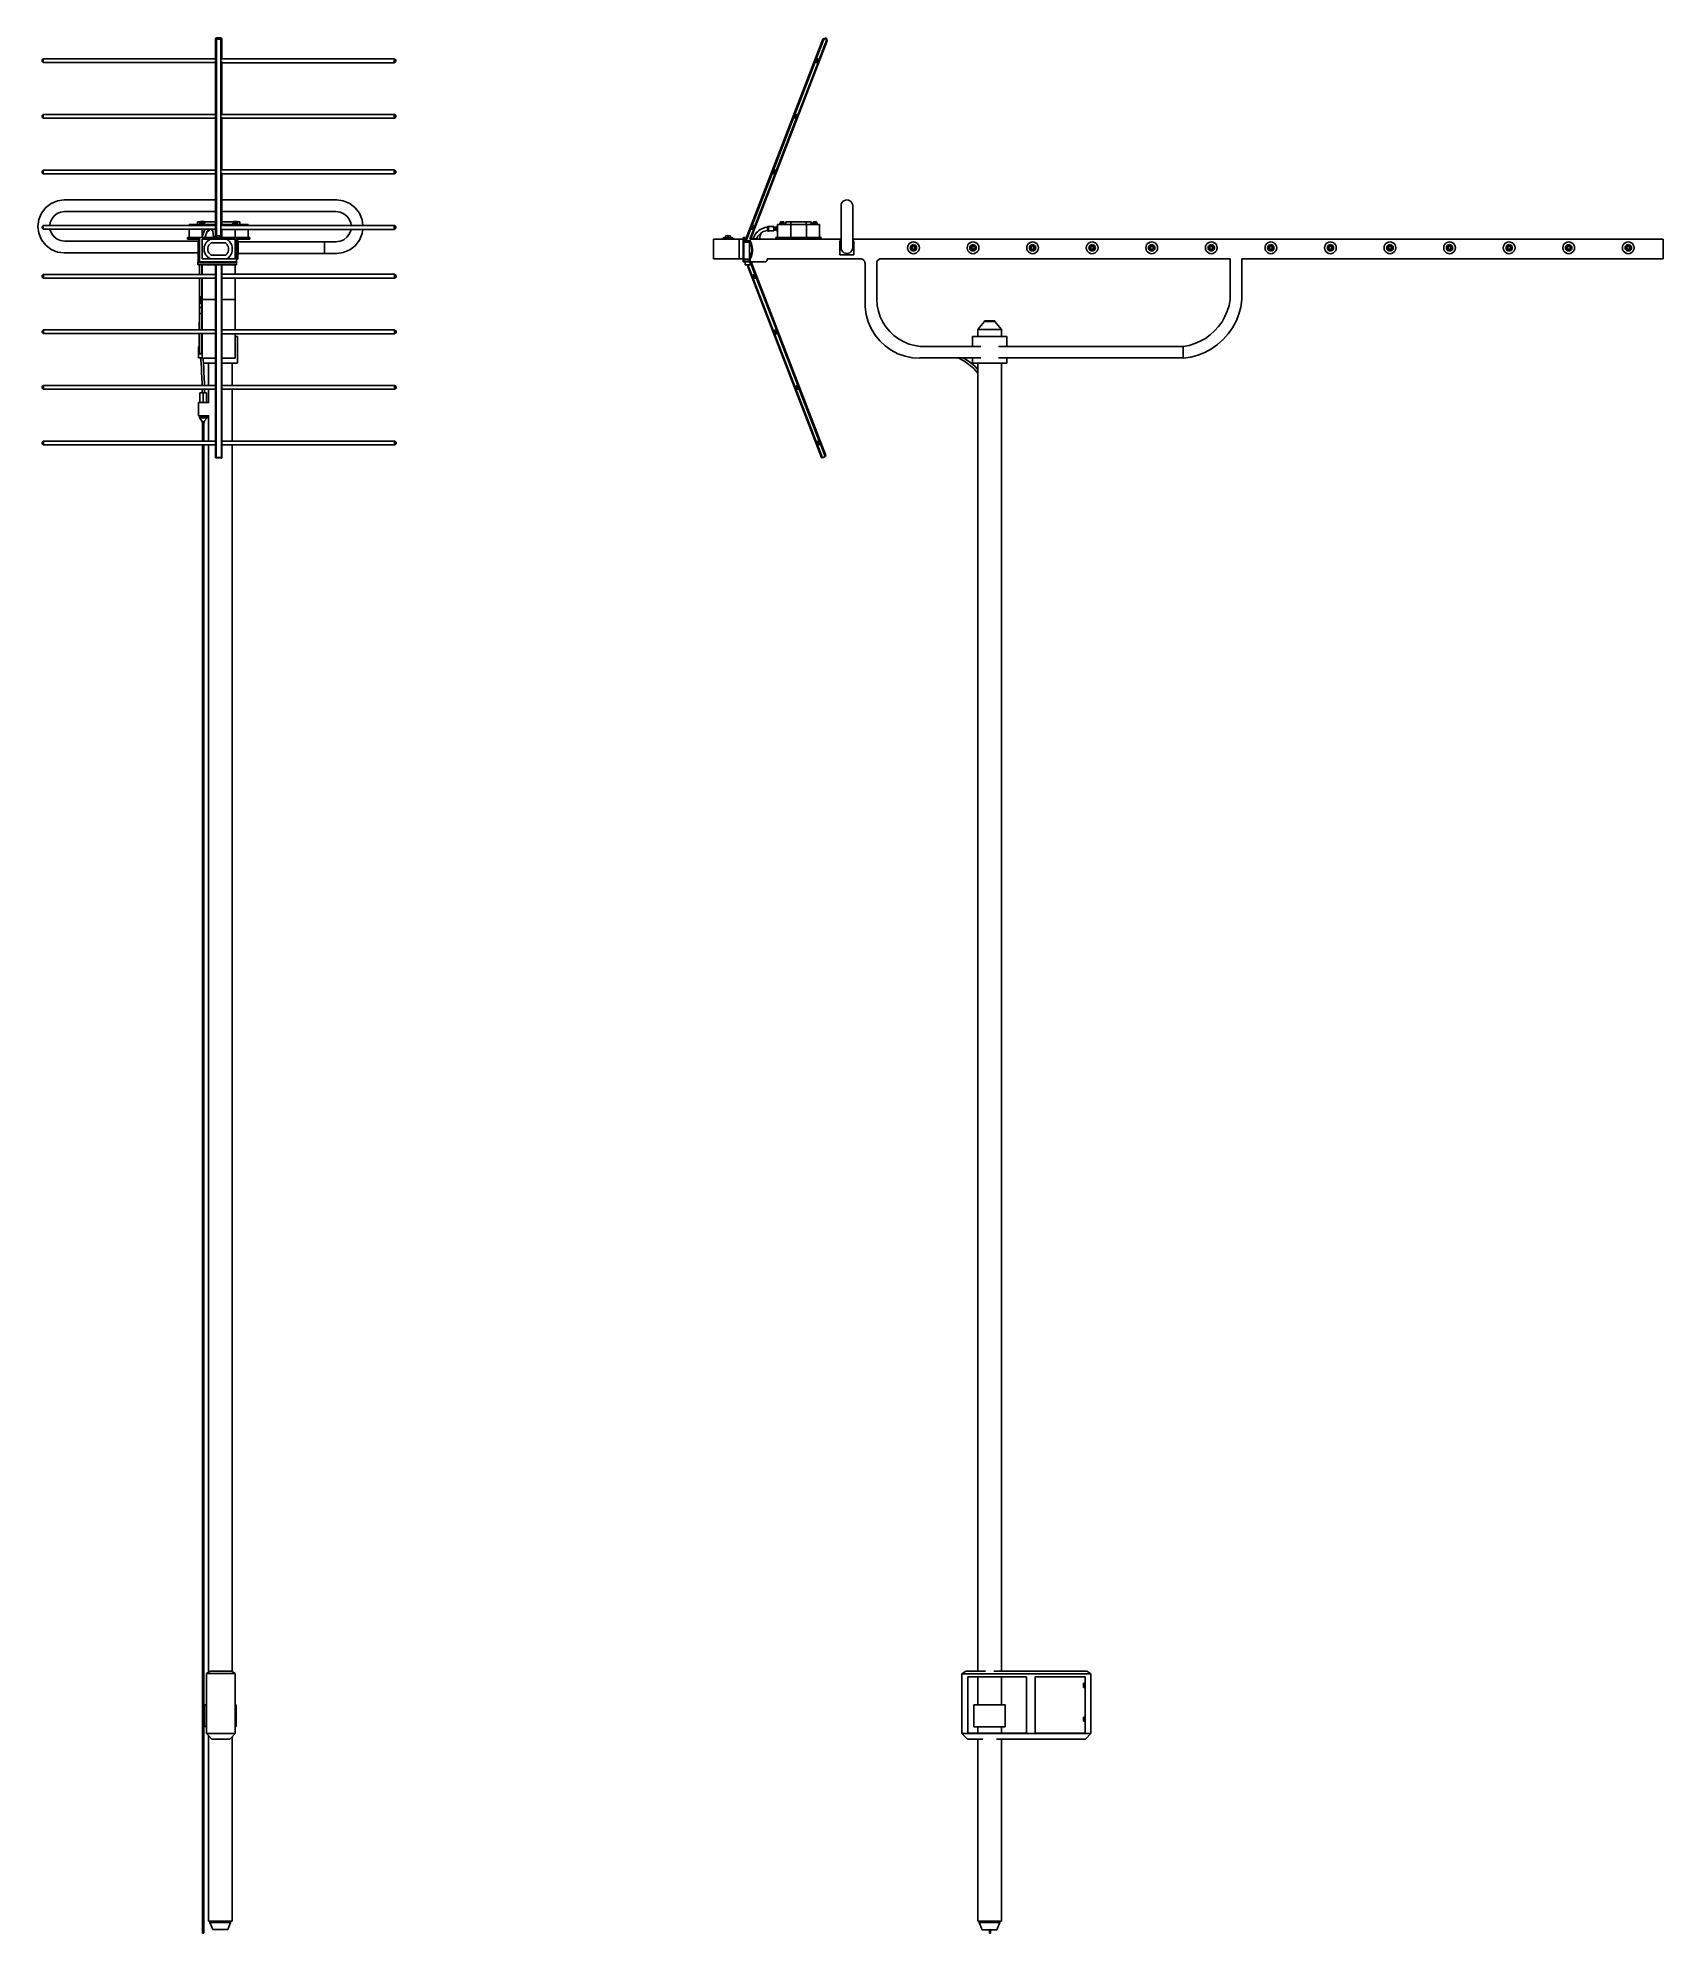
# Model space of a CAD drawing. Header units: millimetres. Extents: x 2122 to 4894, y -1177 to 2056.
import ezdxf

# ---------------------------------------------------------------- set-up
doc = ezdxf.new("R2010")
doc.units = ezdxf.units.MM
doc.layers.add('Edges', color=7, linetype='Continuous')

# ---------------------------------------------------------------- blocks, each defined once
blk = doc.blocks.new('TV+Aerial+fr')
at = {"layer": 'Edges'}
for p, q in [((41.4, 1828.6), (43.1, 1827.6)), ((41.7, 1828.6), (41.4, 1828.6)), ((41.4, 1828.6), (41.4, 1793.9)), ((41.7, 1828.6), (42, 1829.4)), ((41.7, 1828.6), (52, 1828.6)), ((42, 1829.4), (42.8, 1829.8)), ((42, 1829.4), (51.6, 1829.4)), ((50.9, 1829.8), (42.8, 1829.8)), ((43.1, 1827.6), (43.1, 1492.1)), ((50.5, 1827.6), (43.1, 1827.6)), ((52.2, 1828.6), (50.5, 1827.6)), ((50.5, 1492.1), (50.5, 1827.6)), ((50.6, 1827.6), (50.5, 1827.6)), ((50.6, 1827.7), (50.6, 1827.6)), ((51.6, 1829.4), (50.9, 1829.8)), ((52, 1828.6), (51.6, 1829.4)), ((52.2, 1828.6), (52, 1828.6)), ((52.2, 1794.1), (52.2, 1828.6)), ((-253.1, 1793.3), (-254.5, 1792)), ((-254.5, 1789.7), (-254.5, 1792)), ((-253.1, 1788.3), (-254.5, 1789.7)), ((-253.1, 1793.3), (-253.1, 1793.3)), ((-252.9, 1793.3), (-253.1, 1793.3)), ((-253.1, 1793.3), (-253.1, 1788.3)), ((-252.9, 1788.3), (-253.1, 1788.3)), ((-252.9, 1793.9), (-252.6, 1793.9)), ((-252.9, 1793.3), (-252.9, 1793.9)), ((-252.9, 1793.3), (-252.9, 1788.3)), ((-252.9, 1788.3), (-252.9, 1787.7)), ((-252.9, 1787.7), (-252.6, 1787.7)), ((-252.6, 1793.9), (-252.6, 1793.9)), ((-252.6, 1793.9), (-252.5, 1793.9)), ((-252.6, 1793.9), (-252.5, 1793.9)), ((-252.6, 1793.8), (-252.6, 1793.9)), ((-252.6, 1793.8), (-252.5, 1793.8)), ((-252.6, 1793.6), (-252.6, 1793.8)), ((-252.6, 1793.6), (-252.5, 1793.6)), ((-252.6, 1793.6), (-252.6, 1793.4)), ((-252.6, 1793.4), (-252.5, 1793.4)), ((-252.6, 1793.2), (-252.6, 1793.4)), ((-252.6, 1793.2), (-252.5, 1793.2)), ((-252.6, 1793.2), (-252.6, 1792.9)), ((-252.6, 1792.9), (-252.5, 1792.9)), ((-252.6, 1792.5), (-252.6, 1792.9)), ((-252.6, 1792.5), (-252.5, 1792.5)), ((-252.6, 1792.5), (-252.6, 1792.2)), ((-252.6, 1792.2), (-252.5, 1792.2)), ((-252.6, 1791.8), (-252.6, 1792.2)), ((-252.6, 1791.8), (-252.5, 1791.8)), ((-252.6, 1791.4), (-252.6, 1791.8)), ((-252.6, 1791.4), (-252.5, 1791.4)), ((-252.6, 1791), (-252.6, 1791.4)), ((-252.6, 1791), (-252.5, 1791)), ((-252.6, 1790.6), (-252.6, 1791)), ((-252.6, 1790.6), (-252.5, 1790.6)), ((-252.6, 1790.6), (-252.6, 1790.2)), ((-252.6, 1790.2), (-252.5, 1790.2)), ((-252.6, 1789.8), (-252.6, 1790.2)), ((-252.6, 1789.8), (-252.5, 1789.8)), ((-252.6, 1789.8), (-252.6, 1789.4)), ((-252.6, 1789.4), (-252.5, 1789.4)), ((-252.6, 1789.4), (-252.6, 1789.1)), ((-252.6, 1789.1), (-252.5, 1789.1)), ((-252.6, 1788.7), (-252.6, 1789.1)), ((-252.6, 1788.7), (-252.5, 1788.7)), ((-252.6, 1788.5), (-252.6, 1788.7)), ((-252.6, 1788.5), (-252.5, 1788.5)), ((-252.6, 1788.5), (-252.6, 1788.2)), ((-252.6, 1788.2), (-252.5, 1788.2)), ((-252.6, 1788), (-252.6, 1788.2)), ((-252.6, 1788), (-252.5, 1788)), ((-252.6, 1787.8), (-252.6, 1788)), ((-252.6, 1787.8), (-252.5, 1787.8)), ((-252.6, 1787.7), (-252.6, 1787.8)), ((-252.6, 1787.7), (-252.5, 1787.7)), ((-252.6, 1787.7), (-252.5, 1787.7)), ((-252.6, 1787.7), (-252.6, 1787.7)), ((-252.5, 1793.9), (-252.5, 1793.9)), ((-252.5, 1793.9), (41.4, 1793.9)), ((-252.5, 1793.8), (-252.5, 1793.9)), ((-252.5, 1793.6), (-252.5, 1793.8)), ((-252.5, 1793.4), (-252.5, 1793.6)), ((-252.5, 1793.2), (-252.5, 1793.4)), ((-252.5, 1792.9), (-252.5, 1793.2)), ((-252.5, 1792.5), (-252.5, 1792.9)), ((-252.5, 1792.2), (-252.5, 1792.5)), ((-252.5, 1791.8), (-252.5, 1792.2)), ((-252.5, 1791.4), (-252.5, 1791.8)), ((-252.5, 1791), (-252.5, 1791.4)), ((-252.5, 1790.6), (-252.5, 1791)), ((-252.5, 1790.2), (-252.5, 1790.6)), ((-252.5, 1789.8), (-252.5, 1790.2)), ((-252.5, 1789.4), (-252.5, 1789.8)), ((-252.5, 1789.1), (-252.5, 1789.4)), ((-252.5, 1788.7), (-252.5, 1789.1)), ((-252.5, 1788.7), (-252.5, 1788.5)), ((-252.5, 1788.5), (-252.5, 1788.2)), ((-252.5, 1788.2), (-252.5, 1788)), ((-252.5, 1788), (-252.5, 1787.8)), ((-252.5, 1787.8), (-252.5, 1787.7)), ((-252.5, 1787.7), (-252.5, 1787.7)), ((-252.5, 1787.7), (41.4, 1787.7)), ((41.4, 1793.9), (41.4, 1793.9)), ((41.4, 1789.3), (41.4, 1793.9)), ((41.4, 1789.3), (41.4, 1787.7)), ((41.4, 1699.2), (41.4, 1787.7)), ((52.2, 1794.1), (346.2, 1794.1)), ((52.2, 1793.9), (52.2, 1794.1)), ((52.2, 1787.5), (52.2, 1789.3)), ((52.2, 1787.5), (346.2, 1787.5)), ((52.2, 1699.3), (52.2, 1787.5)), ((346.2, 1794.1), (346.2, 1793.8)), ((346.2, 1793.8), (346.6, 1793.8)), ((346.2, 1787.8), (346.2, 1793.8)), ((346.2, 1787.8), (346.6, 1787.8)), ((346.2, 1787.5), (346.2, 1787.8)), ((346.6, 1793.8), (349, 1792.3)), ((346.6, 1787.8), (346.6, 1793.8)), ((346.6, 1787.8), (349, 1789.4)), ((349, 1792.3), (349, 1789.4)), ((-253.1, 1698.5), (-254.5, 1697.2)), ((-254.5, 1694.9), (-254.5, 1697.2)), ((-253.1, 1693.5), (-254.5, 1694.9)), ((-253.1, 1698.5), (-253.1, 1698.5)), ((-252.9, 1698.5), (-253.1, 1698.5)), ((-253.1, 1698.5), (-253.1, 1693.5)), ((-252.9, 1693.5), (-253.1, 1693.5)), ((-252.9, 1699.2), (-252.6, 1699.2)), ((-252.9, 1698.5), (-252.9, 1699.2)), ((-252.9, 1698.5), (-252.9, 1693.5)), ((-252.9, 1693.5), (-252.9, 1692.9)), ((-252.9, 1692.9), (-252.6, 1692.9)), ((-252.6, 1699.1), (-252.6, 1699.2)), ((-252.6, 1699.2), (-252.5, 1699.2)), ((-252.6, 1699.1), (-252.5, 1699.1)), ((-252.6, 1699), (-252.6, 1699.1)), ((-252.6, 1699), (-252.5, 1699)), ((-252.6, 1698.8), (-252.6, 1699)), ((-252.6, 1698.8), (-252.5, 1698.8)), ((-252.6, 1698.8), (-252.6, 1698.6)), ((-252.6, 1698.6), (-252.5, 1698.6)), ((-252.6, 1698.4), (-252.6, 1698.6)), ((-252.6, 1698.4), (-252.5, 1698.4)), ((-252.6, 1698.4), (-252.6, 1698.1)), ((-252.6, 1698.1), (-252.5, 1698.1)), ((-252.6, 1697.8), (-252.6, 1698.1)), ((-252.6, 1697.8), (-252.5, 1697.8)), ((-252.6, 1697.8), (-252.6, 1697.4)), ((-252.6, 1697.4), (-252.5, 1697.4)), ((-252.6, 1697), (-252.6, 1697.4)), ((-252.6, 1697), (-252.5, 1697)), ((-252.6, 1696.7), (-252.6, 1697)), ((-252.6, 1696.7), (-252.5, 1696.7)), ((-252.6, 1696.2), (-252.6, 1696.7)), ((-252.6, 1696.2), (-252.5, 1696.2)), ((-252.6, 1695.8), (-252.6, 1696.2)), ((-252.6, 1695.8), (-252.5, 1695.8)), ((-252.6, 1695.8), (-252.6, 1695.4)), ((-252.6, 1695.4), (-252.5, 1695.4)), ((-252.6, 1695), (-252.6, 1695.4)), ((-252.6, 1695), (-252.5, 1695)), ((-252.6, 1695), (-252.6, 1694.6)), ((-252.6, 1694.6), (-252.5, 1694.6)), ((-252.6, 1694.6), (-252.6, 1694.3)), ((-252.6, 1694.3), (-252.5, 1694.3)), ((-252.6, 1694), (-252.6, 1694.3)), ((-252.6, 1694), (-252.5, 1694)), ((-252.6, 1693.7), (-252.6, 1694)), ((-252.6, 1693.7), (-252.5, 1693.7)), ((-252.6, 1693.7), (-252.6, 1693.4)), ((-252.6, 1693.4), (-252.5, 1693.4)), ((-252.6, 1693.2), (-252.6, 1693.4)), ((-252.6, 1693.2), (-252.5, 1693.2)), ((-252.6, 1693.1), (-252.6, 1693.2)), ((-252.6, 1693.1), (-252.5, 1693.1)), ((-252.6, 1693), (-252.6, 1693.1)), ((-252.6, 1693), (-252.5, 1693)), ((-252.6, 1692.9), (-252.6, 1693)), ((-252.6, 1692.9), (-252.5, 1692.9)), ((-252.5, 1699.1), (-252.5, 1699.2)), ((-252.5, 1699.2), (41.4, 1699.2)), ((-252.5, 1699), (-252.5, 1699.1)), ((-252.5, 1698.8), (-252.5, 1699)), ((-252.5, 1698.6), (-252.5, 1698.8)), ((-252.5, 1698.4), (-252.5, 1698.6)), ((-252.5, 1698.1), (-252.5, 1698.4)), ((-252.5, 1697.8), (-252.5, 1698.1)), ((-252.5, 1697.4), (-252.5, 1697.8)), ((-252.5, 1697), (-252.5, 1697.4)), ((-252.5, 1696.7), (-252.5, 1697)), ((-252.5, 1696.2), (-252.5, 1696.7)), ((-252.5, 1695.8), (-252.5, 1696.2)), ((-252.5, 1695.4), (-252.5, 1695.8)), ((-252.5, 1695), (-252.5, 1695.4)), ((-252.5, 1694.6), (-252.5, 1695)), ((-252.5, 1694.3), (-252.5, 1694.6)), ((-252.5, 1694), (-252.5, 1694.3)), ((-252.5, 1694), (-252.5, 1693.7)), ((-252.5, 1693.7), (-252.5, 1693.4)), ((-252.5, 1693.4), (-252.5, 1693.2)), ((-252.5, 1693.2), (-252.5, 1693.1)), ((-252.5, 1693.1), (-252.5, 1693)), ((-252.5, 1693), (-252.5, 1692.9)), ((-252.5, 1692.9), (41.4, 1692.9)), ((41.4, 1699.2), (41.4, 1699.1)), ((41.4, 1694.5), (41.4, 1699.1)), ((41.4, 1694.5), (41.4, 1692.9)), ((41.4, 1604.4), (41.4, 1692.9)), ((52.2, 1699.3), (346.2, 1699.3)), ((52.2, 1699.1), (52.2, 1699.3)), ((52.2, 1692.7), (52.2, 1694.5)), ((52.2, 1692.7), (346.2, 1692.7)), ((52.2, 1604.5), (52.2, 1692.7)), ((346.2, 1699.3), (346.2, 1699.1)), ((346.2, 1699.1), (346.6, 1699.1)), ((346.2, 1693), (346.2, 1699.1)), ((346.2, 1693), (346.6, 1693)), ((346.2, 1692.7), (346.2, 1693)), ((346.6, 1699.1), (349, 1697.5)), ((346.6, 1693), (346.6, 1699.1)), ((346.6, 1693), (349, 1694.6)), ((349, 1697.5), (349, 1694.6)), ((-253.1, 1603.7), (-254.5, 1602.4)), ((-254.5, 1600.1), (-254.5, 1602.4)), ((-253.1, 1598.7), (-254.5, 1600.1)), ((-253.1, 1603.7), (-253.1, 1603.8)), ((-252.9, 1603.8), (-253.1, 1603.8)), ((-253.1, 1603.7), (-253.1, 1598.7)), ((-252.9, 1598.7), (-253.1, 1598.7)), ((-252.9, 1604.4), (-252.6, 1604.4)), ((-252.9, 1603.8), (-252.9, 1604.4)), ((-252.9, 1603.8), (-252.9, 1598.7)), ((-252.9, 1598.7), (-252.9, 1598.1)), ((-252.9, 1598.1), (-252.6, 1598.1)), ((-252.6, 1604.3), (-252.6, 1604.4)), ((-252.6, 1604.4), (-252.5, 1604.4)), ((-252.6, 1604.3), (-252.5, 1604.3)), ((-252.6, 1604.2), (-252.6, 1604.3)), ((-252.6, 1604.2), (-252.5, 1604.2)), ((-252.6, 1604.1), (-252.6, 1604.2)), ((-252.6, 1604.1), (-252.5, 1604.1)), ((-252.6, 1604.1), (-252.6, 1603.9)), ((-252.6, 1603.9), (-252.5, 1603.9)), ((-252.6, 1603.6), (-252.6, 1603.9)), ((-252.6, 1603.6), (-252.5, 1603.6)), ((-252.6, 1603.6), (-252.6, 1603.3)), ((-252.6, 1603.3), (-252.5, 1603.3)), ((-252.6, 1603), (-252.6, 1603.3)), ((-252.6, 1603), (-252.5, 1603)), ((-252.6, 1603), (-252.6, 1602.6)), ((-252.6, 1602.6), (-252.5, 1602.6)), ((-252.6, 1602.2), (-252.6, 1602.6)), ((-252.6, 1602.2), (-252.5, 1602.2)), ((-252.6, 1601.9), (-252.6, 1602.2)), ((-252.6, 1601.9), (-252.5, 1601.9)), ((-252.6, 1601.4), (-252.6, 1601.9)), ((-252.6, 1601.4), (-252.5, 1601.4)), ((-252.6, 1601.1), (-252.6, 1601.4)), ((-252.6, 1601.1), (-252.5, 1601.1)), ((-252.6, 1601.1), (-252.6, 1600.6)), ((-252.6, 1600.6), (-252.5, 1600.6)), ((-252.6, 1600.3), (-252.6, 1600.6)), ((-252.6, 1600.3), (-252.5, 1600.3)), ((-252.6, 1600.3), (-252.6, 1599.8)), ((-252.6, 1599.8), (-252.5, 1599.8)), ((-252.6, 1599.8), (-252.6, 1599.5)), ((-252.6, 1599.5), (-252.5, 1599.5)), ((-252.6, 1599.2), (-252.6, 1599.5)), ((-252.6, 1599.2), (-252.5, 1599.2)), ((-252.6, 1598.9), (-252.6, 1599.2)), ((-252.6, 1598.9), (-252.5, 1598.9)), ((-252.6, 1598.9), (-252.6, 1598.6)), ((-252.6, 1598.6), (-252.5, 1598.6)), ((-252.6, 1598.4), (-252.6, 1598.6)), ((-252.6, 1598.4), (-252.5, 1598.4)), ((-252.6, 1598.3), (-252.6, 1598.4)), ((-252.6, 1598.3), (-252.5, 1598.3)), ((-252.6, 1598.2), (-252.6, 1598.3)), ((-252.6, 1598.2), (-252.5, 1598.2)), ((-252.6, 1598.1), (-252.6, 1598.2)), ((-252.6, 1598.1), (-252.5, 1598.1)), ((-252.5, 1604.3), (-252.5, 1604.4)), ((-252.5, 1604.4), (41.4, 1604.4)), ((-252.5, 1604.2), (-252.5, 1604.3)), ((-252.5, 1604.1), (-252.5, 1604.2)), ((-252.5, 1603.9), (-252.5, 1604.1)), ((-252.5, 1603.6), (-252.5, 1603.9)), ((-252.5, 1603.3), (-252.5, 1603.6)), ((-252.5, 1603), (-252.5, 1603.3)), ((-252.5, 1602.6), (-252.5, 1603)), ((-252.5, 1602.2), (-252.5, 1602.6)), ((-252.5, 1601.9), (-252.5, 1602.2)), ((-252.5, 1601.4), (-252.5, 1601.9)), ((-252.5, 1601.1), (-252.5, 1601.4)), ((-252.5, 1600.6), (-252.5, 1601.1)), ((-252.5, 1600.3), (-252.5, 1600.6)), ((-252.5, 1599.8), (-252.5, 1600.3)), ((-252.5, 1599.5), (-252.5, 1599.8)), ((-252.5, 1599.2), (-252.5, 1599.5)), ((-252.5, 1599.2), (-252.5, 1598.9)), ((-252.5, 1598.9), (-252.5, 1598.6)), ((-252.5, 1598.6), (-252.5, 1598.4)), ((-252.5, 1598.4), (-252.5, 1598.3)), ((-252.5, 1598.3), (-252.5, 1598.2)), ((-252.5, 1598.2), (-252.5, 1598.1)), ((-252.5, 1598.1), (41.4, 1598.1)), ((41.4, 1604.4), (41.4, 1604.3)), ((41.4, 1599.7), (41.4, 1604.3)), ((41.4, 1599.7), (41.4, 1598.1)), ((41.4, 1553.4), (41.4, 1598.1)), ((52.2, 1604.5), (346.2, 1604.5)), ((52.2, 1604.3), (52.2, 1604.5)), ((52.2, 1598), (52.2, 1599.7)), ((52.2, 1598), (346.2, 1598)), ((52.2, 1553.4), (52.2, 1598)), ((346.2, 1604.5), (346.2, 1604.3)), ((346.2, 1604.3), (346.6, 1604.3)), ((346.2, 1598.2), (346.2, 1604.3)), ((346.2, 1598.2), (346.6, 1598.2)), ((346.2, 1598), (346.2, 1598.2)), ((346.6, 1604.3), (349, 1602.7)), ((346.6, 1598.2), (346.6, 1604.3)), ((346.6, 1598.2), (349, 1599.8)), ((349, 1602.7), (349, 1599.8)), ((-228.1, 1552), (-217.1, 1553.4)), ((-217.1, 1553.4), (41.4, 1553.4)), ((41.4, 1553.4), (41.4, 1533.4)), ((52.2, 1553.4), (247.9, 1553.4)), ((52.2, 1533.4), (52.2, 1553.4)), ((247.9, 1553.4), (259.1, 1552)), ((-261.7, 1508.2), (-260.1, 1519.9)), ((-260.1, 1519.9), (-255.6, 1530.9)), ((-255.6, 1530.9), (-248.4, 1540.2)), ((-248.4, 1540.2), (-239, 1547.4)), ((-238.1, 1520.8), (-240.6, 1514.7)), ((-239, 1547.4), (-228.1, 1552)), ((-234.1, 1526), (-238.1, 1520.8)), ((-228.9, 1530), (-234.1, 1526)), ((-222.9, 1532.5), (-228.9, 1530)), ((-215.8, 1533.4), (-222.9, 1532.5)), ((41.4, 1533.4), (-215.8, 1533.4)), ((41.4, 1533.4), (41.4, 1516)), ((246.6, 1533.4), (52.2, 1533.4)), ((52.2, 1516), (52.2, 1533.4)), ((253.9, 1532.5), (246.6, 1533.4)), ((260, 1529.9), (253.9, 1532.5)), ((259.1, 1552), (270.1, 1547.4)), ((265.3, 1525.8), (260, 1529.9)), ((269.4, 1520.5), (265.3, 1525.8)), ((272, 1514.4), (269.4, 1520.5)), ((270.1, 1547.4), (279.6, 1540.1)), ((279.6, 1540.1), (286.9, 1530.6)), ((286.9, 1530.6), (291.5, 1519.6)), ((-260.1, 1496.5), (-261.7, 1508.2)), ((-255.6, 1485.6), (-260.1, 1496.5)), ((-253.1, 1508.9), (-254.5, 1507.6)), ((-254.5, 1505.3), (-254.5, 1507.6)), ((-253.1, 1504), (-254.5, 1505.3)), ((-253.1, 1508.9), (-253.1, 1509)), ((-252.9, 1509), (-253.1, 1509)), ((-253.1, 1508.9), (-253.1, 1504)), ((-252.9, 1504), (-253.1, 1504)), ((-252.9, 1509.6), (-252.6, 1509.6)), ((-252.9, 1509), (-252.9, 1509.6)), ((-252.9, 1509), (-252.9, 1504)), ((-252.9, 1504), (-252.9, 1503.3)), ((-252.9, 1503.3), (-252.6, 1503.3)), ((-252.6, 1509.5), (-252.6, 1509.6)), ((-252.6, 1509.6), (-252.5, 1509.6)), ((-252.6, 1509.5), (-252.5, 1509.5)), ((-252.6, 1509.4), (-252.6, 1509.5)), ((-252.6, 1509.4), (-252.5, 1509.4)), ((-252.6, 1509.3), (-252.6, 1509.4)), ((-252.6, 1509.3), (-252.5, 1509.3)), ((-252.6, 1509.3), (-252.6, 1509.1)), ((-252.6, 1509.1), (-252.5, 1509.1)), ((-252.6, 1508.8), (-252.6, 1509.1)), ((-252.6, 1508.8), (-252.5, 1508.8)), ((-252.6, 1508.8), (-252.6, 1508.5)), ((-252.6, 1508.5), (-252.5, 1508.5)), ((-252.6, 1508.2), (-252.6, 1508.5)), ((-252.6, 1508.2), (-252.5, 1508.2)), ((-252.6, 1508.2), (-252.6, 1507.8)), ((-252.6, 1507.8), (-252.5, 1507.9)), ((-252.6, 1507.5), (-252.6, 1507.8)), ((-252.6, 1507.5), (-252.5, 1507.5)), ((-252.6, 1507.1), (-252.6, 1507.5)), ((-252.6, 1507.1), (-252.5, 1507.1)), ((-252.6, 1506.6), (-252.6, 1507.1)), ((-252.6, 1506.6), (-252.5, 1506.7)), ((-252.6, 1506.3), (-252.6, 1506.6)), ((-252.6, 1506.3), (-252.5, 1506.3)), ((-252.6, 1506.3), (-252.6, 1505.8)), ((-252.6, 1505.8), (-252.5, 1505.8)), ((-252.6, 1505.5), (-252.6, 1505.8)), ((-252.6, 1505.5), (-252.5, 1505.5)), ((-252.6, 1505.5), (-252.6, 1505.1)), ((-252.6, 1505.1), (-252.5, 1505.1)), ((-252.6, 1504.7), (-252.6, 1505.1)), ((-252.6, 1504.7), (-252.5, 1504.7)), ((-252.6, 1504.4), (-252.6, 1504.7)), ((-252.6, 1504.4), (-252.5, 1504.4)), ((-252.6, 1504.1), (-252.6, 1504.4)), ((-252.6, 1504.1), (-252.5, 1504.1)), ((-252.6, 1504.1), (-252.6, 1503.8)), ((-252.6, 1503.8), (-252.5, 1503.8)), ((-252.6, 1503.6), (-252.6, 1503.8)), ((-252.6, 1503.6), (-252.5, 1503.7)), ((-252.6, 1503.5), (-252.6, 1503.6)), ((-252.6, 1503.5), (-252.5, 1503.5)), ((-252.6, 1503.4), (-252.6, 1503.5)), ((-252.6, 1503.4), (-252.5, 1503.4)), ((-252.6, 1503.3), (-252.6, 1503.4)), ((-252.6, 1503.3), (-252.5, 1503.3)), ((-252.5, 1509.5), (-252.5, 1509.6)), ((-252.5, 1509.6), (-241.3, 1509.6)), ((-252.5, 1509.4), (-252.5, 1509.5)), ((-252.5, 1509.3), (-252.5, 1509.4)), ((-252.5, 1509.1), (-252.5, 1509.3)), ((-252.5, 1508.8), (-252.5, 1509.1)), ((-252.5, 1508.5), (-252.5, 1508.8)), ((-252.5, 1508.2), (-252.5, 1508.5)), ((-252.5, 1507.9), (-252.5, 1508.2)), ((-252.5, 1507.5), (-252.5, 1507.9)), ((-252.5, 1507.1), (-252.5, 1507.5)), ((-252.5, 1506.7), (-252.5, 1507.1)), ((-252.5, 1506.3), (-252.5, 1506.7)), ((-252.5, 1505.8), (-252.5, 1506.3)), ((-252.5, 1505.5), (-252.5, 1505.8)), ((-252.5, 1505.1), (-252.5, 1505.5)), ((-252.5, 1504.7), (-252.5, 1505.1)), ((-252.5, 1504.4), (-252.5, 1504.7)), ((-252.5, 1504.4), (-252.5, 1504.1)), ((-252.5, 1504.1), (-252.5, 1503.8)), ((-252.5, 1503.8), (-252.5, 1503.7)), ((-252.5, 1503.7), (-252.5, 1503.5)), ((-252.5, 1503.5), (-252.5, 1503.4)), ((-252.5, 1503.4), (-252.5, 1503.3)), ((-252.5, 1503.3), (-240.9, 1503.3)), ((-240.6, 1514.7), (-241.3, 1509.6)), ((-241.3, 1509.6), (-3.6, 1509.6)), ((-240.9, 1503.3), (-240.6, 1501.7)), ((-240.9, 1503.3), (-3.6, 1503.3)), ((-240.6, 1501.7), (-238.1, 1495.6)), ((-238.1, 1495.6), (-234.1, 1490.4)), ((-234.1, 1490.4), (-228.9, 1486.5)), ((-6.4, 1489.5), (-6.4, 1486.5)), ((-6.4, 1489.5), (-3.6, 1489.5)), ((-3.6, 1511.4), (-3.6, 1509.6)), ((10.7, 1511.4), (-3.6, 1511.4)), ((-3.6, 1509.6), (18.7, 1509.6)), ((-3.6, 1503.3), (-3.6, 1489.5)), ((-3.6, 1503.3), (18.7, 1503.3)), ((-3.6, 1489.5), (18.2, 1489.5)), ((10.7, 1511.4), (10.7, 1516)), ((15.8, 1516), (10.7, 1516)), ((10.7, 1511.4), (13.6, 1511.4)), ((13.6, 1511.4), (13.6, 1512.8)), ((13.6, 1512.8), (14.7, 1512.8)), ((13.6, 1511.4), (18.7, 1511.4)), ((18.2, 1489.4), (13.7, 1489.4)), ((13.7, 1489.4), (13.7, 1486.5)), ((14.7, 1514.4), (14.7, 1512.8)), ((14.7, 1514.4), (15.8, 1514.4)), ((14.7, 1512.8), (22.5, 1512.8)), ((17.3, 1516.4), (15.8, 1516.4)), ((15.8, 1516), (15.8, 1516.4)), ((15.8, 1514.4), (15.8, 1516)), ((17.3, 1514.4), (15.8, 1514.4)), ((20.3, 1516.4), (17.3, 1516.4)), ((17.3, 1514.4), (17.3, 1516.4)), ((20.3, 1514.4), (17.3, 1514.4)), ((18.7, 1490.9), (18.2, 1489.5)), ((18.2, 1489.5), (18.2, 1489.4)), ((23.3, 1489.4), (18.2, 1489.4)), ((18.7, 1511.4), (18.7, 1509.6)), ((18.7, 1511.4), (23.6, 1511.4)), ((18.7, 1509.6), (41.4, 1509.6)), ((18.7, 1503.3), (18.7, 1490.9)), ((18.7, 1503.3), (21.4, 1503.3)), ((22.5, 1501.1), (18.7, 1490.9)), ((21.8, 1516.4), (20.3, 1516.4)), ((20.3, 1514.4), (20.3, 1516.4)), ((21.8, 1514.4), (20.3, 1514.4)), ((21.4, 1503.1), (21.4, 1503.3)), ((21.4, 1503.3), (22.2, 1503.3)), ((21.9, 1501.9), (21.4, 1503.1)), ((21.8, 1516), (21.8, 1516.4)), ((21.8, 1516), (41.4, 1516)), ((21.8, 1514.4), (21.8, 1516)), ((22.5, 1514.4), (21.8, 1514.4)), ((22.5, 1501.1), (21.9, 1501.9)), ((22.2, 1503.3), (22.2, 1503.3)), ((22.2, 1503.3), (22.6, 1502.3)), ((22.2, 1503.3), (23.3, 1503.3)), ((22.5, 1514.4), (22.5, 1512.8)), ((22.5, 1512.8), (23.6, 1512.8)), ((22.8, 1502), (22.5, 1501.1)), ((22.6, 1502.3), (22.8, 1502)), ((23.3, 1503.3), (22.8, 1502)), ((23.3, 1503.3), (28.4, 1503.3)), ((27, 1499.5), (23.3, 1489.5)), ((37.9, 1489.5), (23.3, 1489.5)), ((23.3, 1489.5), (23.3, 1489.4)), ((37.9, 1489.4), (23.3, 1489.4)), ((23.6, 1511.4), (23.6, 1512.8)), ((23.6, 1511.4), (41.4, 1511.4)), ((27.3, 1500.3), (27, 1499.5)), ((27.5, 1499.5), (27, 1499.5)), ((27.3, 1500.3), (28.4, 1503.3)), ((27.3, 1500.3), (28.3, 1500.7)), ((28.7, 1500), (27.5, 1499.5)), ((28.3, 1500.7), (29.2, 1501.4)), ((28.4, 1503.3), (30.3, 1503.3)), ((29.8, 1500.8), (28.7, 1500)), ((29.2, 1501.4), (29.9, 1502.3)), ((30.6, 1501.9), (29.8, 1500.8)), ((29.9, 1502.3), (30.3, 1503.3)), ((30.3, 1503.3), (30.3, 1503.3)), ((30.3, 1503.3), (31.1, 1503.3)), ((31.1, 1503.1), (30.6, 1501.9)), ((31.1, 1503.3), (31.1, 1503.1)), ((31.1, 1503.3), (34.7, 1503.3)), ((34.7, 1503.3), (35.1, 1502.4)), ((34.8, 1503.1), (34.7, 1503.3)), ((34.7, 1503.3), (35.3, 1503.3)), ((35.3, 1501.9), (34.8, 1503.1)), ((35.1, 1502.4), (35.8, 1501.5)), ((35.2, 1486.5), (35.2, 1487.4)), ((35.2, 1487.4), (37.3, 1487.4)), ((35.6, 1502.6), (35.3, 1503.3)), ((35.3, 1503.3), (36, 1503.3)), ((36, 1500.8), (35.3, 1501.9)), ((36.1, 1501.9), (35.6, 1502.6)), ((35.8, 1501.5), (36.3, 1501.1)), ((36, 1503.3), (41.4, 1503.3)), ((36.2, 1502.1), (36, 1503.3)), ((36.4, 1500.6), (36, 1500.8)), ((36.2, 1502.1), (36.1, 1501.9)), ((36.2, 1501.9), (36.1, 1501.9)), ((36.2, 1501.9), (36.3, 1501.1)), ((36.4, 1500.6), (36.3, 1501.1)), ((36.4, 1500.6), (37.9, 1489.5)), ((37.3, 1487.4), (37.3, 1489)), ((37.3, 1489), (40.3, 1489)), ((53.7, 1487.4), (37.3, 1487.4)), ((37.9, 1489.5), (37.9, 1489.4)), ((40.3, 1489.4), (37.9, 1489.4)), ((40.3, 1489.4), (40.3, 1492.1)), ((41.4, 1492.1), (40.3, 1492.1)), ((40.3, 1489), (40.3, 1489.4)), ((40.3, 1489), (42.9, 1489)), ((41.4, 1516), (41.4, 1511.4)), ((41.4, 1509.6), (41.4, 1511.4)), ((41.4, 1509.6), (41.4, 1509.5)), ((41.4, 1504.9), (41.4, 1509.5)), ((41.4, 1504.9), (41.4, 1503.3)), ((41.4, 1492.1), (41.4, 1503.3)), ((42.9, 1492.1), (41.4, 1492.1)), ((42.9, 1489), (42.9, 1492.1)), ((43.1, 1492.1), (42.9, 1492.1)), ((48.1, 1489), (42.9, 1489)), ((48.1, 1492.1), (43.1, 1492.1)), ((48.1, 1489), (48.1, 1492.1)), ((50.5, 1492.1), (48.1, 1492.1)), ((48.1, 1489), (50.7, 1489)), ((50.7, 1492.1), (50.5, 1492.1)), ((50.7, 1489.4), (50.7, 1492.1)), ((50.7, 1489), (50.7, 1489.4)), ((52.2, 1489.4), (50.7, 1489.4)), ((50.7, 1489), (53.7, 1489)), ((52.2, 1516), (72.1, 1516)), ((52.2, 1511.4), (52.2, 1516)), ((52.2, 1511.4), (69.8, 1511.4)), ((52.2, 1509.8), (52.2, 1511.4)), ((52.2, 1509.5), (52.2, 1509.8)), ((52.2, 1509.8), (74.7, 1509.8)), ((52.2, 1503.2), (52.2, 1504.9)), ((52.2, 1503.2), (74.7, 1503.2)), ((52.2, 1489.5), (52.2, 1503.2)), ((74.7, 1489.5), (52.2, 1489.5)), ((52.2, 1489.4), (52.2, 1489.5)), ((74.8, 1489.4), (52.2, 1489.4)), ((53.7, 1487.4), (53.7, 1489)), ((55.8, 1487.4), (53.7, 1487.4)), ((55.8, 1486.5), (55.8, 1487.4)), ((69.8, 1511.4), (69.8, 1512.8)), ((71, 1512.8), (69.8, 1512.8)), ((74.7, 1511.4), (69.8, 1511.4)), ((71, 1513.5), (71, 1512.8)), ((71, 1513.5), (74.3, 1513.5)), ((78.7, 1512.8), (71, 1512.8)), ((73.6, 1516.4), (72.1, 1516.4)), ((72.1, 1516), (72.1, 1516.4)), ((72.1, 1514.4), (72.1, 1516)), ((72.1, 1514.4), (73.6, 1514.4)), ((76.6, 1516.4), (73.6, 1516.4)), ((73.6, 1514.4), (73.6, 1516.4)), ((74.3, 1514.4), (73.6, 1514.4)), ((74.3, 1513.5), (74.3, 1514.4)), ((76.6, 1514.4), (74.3, 1514.4)), ((78.7, 1513.5), (74.3, 1513.5)), ((74.7, 1511.4), (74.7, 1509.8)), ((74.7, 1511.4), (79.8, 1511.4)), ((74.7, 1509.8), (97.1, 1509.8)), ((74.7, 1503.2), (74.7, 1489.5)), ((74.7, 1503.2), (97.1, 1503.2)), ((74.8, 1489.5), (74.7, 1489.5)), ((74.8, 1489.5), (74.8, 1489.4)), ((74.8, 1489.5), (97.1, 1489.5)), ((77.3, 1489.4), (74.8, 1489.4)), ((78.1, 1516.4), (76.6, 1516.4)), ((76.6, 1514.4), (76.6, 1516.4)), ((76.6, 1514.4), (78.1, 1514.4)), ((77.3, 1489.4), (77.3, 1486.5)), ((78.1, 1516), (78.1, 1516.4)), ((78.1, 1514.4), (78.1, 1516)), ((78.1, 1516), (82.8, 1516)), ((78.7, 1513.5), (78.7, 1512.8)), ((79.8, 1512.8), (78.7, 1512.8)), ((79.8, 1511.4), (79.8, 1512.8)), ((82.8, 1511.4), (79.8, 1511.4)), ((82.8, 1511.4), (82.8, 1516)), ((97.1, 1511.4), (82.8, 1511.4)), ((97.1, 1511.4), (97.1, 1509.8)), ((97.1, 1509.8), (272.6, 1509.8)), ((97.1, 1503.2), (97.1, 1489.5)), ((97.1, 1503.2), (272.2, 1503.2)), ((99.8, 1489.5), (97.1, 1489.5)), ((99.8, 1489.5), (99.8, 1486.5)), ((260, 1485.5), (265.3, 1489.6)), ((265.3, 1489.6), (269.4, 1494.9)), ((269.4, 1494.9), (272, 1501.1)), ((272.6, 1509.8), (272, 1514.4)), ((272, 1501.1), (272.2, 1503.2)), ((272.2, 1503.2), (292.4, 1503.2)), ((272.6, 1509.8), (292.8, 1509.8)), ((291.5, 1495.9), (286.9, 1484.8)), ((291.5, 1519.6), (292.8, 1509.8)), ((292.4, 1503.2), (291.5, 1495.9)), ((292.4, 1503.2), (346.2, 1503.2)), ((292.8, 1509.8), (346.2, 1509.8)), ((346.2, 1509.8), (346.2, 1509.5)), ((346.2, 1509.5), (346.6, 1509.5)), ((346.2, 1503.4), (346.2, 1509.5)), ((346.2, 1503.4), (346.6, 1503.4)), ((346.2, 1503.2), (346.2, 1503.4)), ((346.6, 1509.5), (349, 1507.9)), ((346.6, 1503.4), (346.6, 1509.5)), ((346.6, 1503.4), (349, 1505)), ((349, 1507.9), (349, 1505)), ((-248.4, 1476.2), (-255.6, 1485.6)), ((-239, 1469), (-248.4, 1476.2)), ((-228.1, 1464.5), (-239, 1469)), ((-228.9, 1486.5), (-222.9, 1483.9)), ((-217.1, 1463), (-228.1, 1464.5)), ((-222.9, 1483.9), (-215.8, 1483)), ((11.9, 1463), (-217.1, 1463)), ((-215.8, 1483), (11.9, 1483)), ((-6.4, 1486.5), (13.7, 1486.5)), ((11.9, 1483.6), (12.2, 1483.6)), ((11.9, 1483), (11.9, 1483.6)), ((11.9, 1463), (11.9, 1483)), ((11.9, 1447.6), (11.9, 1463)), ((12.2, 1484.4), (12.2, 1483.6)), ((12.8, 1484.4), (12.2, 1484.4)), ((12.2, 1483.6), (13.7, 1483.6)), ((13.7, 1484.6), (12.8, 1484.6)), ((12.8, 1484.6), (12.8, 1484.4)), ((13.7, 1484.4), (12.8, 1484.4)), ((13.7, 1486.5), (13.7, 1484.6)), ((13.7, 1484.6), (13.7, 1484.4)), ((13.7, 1484.4), (13.7, 1483.6)), ((13.7, 1447.8), (13.7, 1483.6)), ((18.6, 1486.5), (32.7, 1486.5)), ((18.6, 1452.7), (18.6, 1486.5)), ((22, 1473.1), (21.7, 1469.6)), ((21.7, 1469.6), (22, 1466)), ((23, 1476.5), (22, 1473.1)), ((22, 1466), (23, 1462.6)), ((24.7, 1479.6), (23, 1476.5)), ((23, 1462.6), (24.7, 1459.5)), ((26.9, 1482.4), (24.7, 1479.6)), ((24.7, 1459.5), (26.9, 1456.7)), ((29.6, 1484.7), (26.9, 1482.4)), ((26.9, 1456.7), (29.6, 1454.4)), ((28.3, 1471.9), (28.1, 1469.6)), ((28.1, 1469.6), (28.3, 1467.3)), ((29, 1474.1), (28.3, 1471.9)), ((28.3, 1467.3), (29, 1465)), ((30, 1476.2), (29, 1474.1)), ((29, 1465), (30, 1463)), ((32.7, 1486.5), (29.6, 1484.7)), ((31.5, 1478), (30, 1476.2)), ((30, 1463), (31.5, 1461.2)), ((33.3, 1479.5), (31.5, 1478)), ((31.5, 1461.2), (33.3, 1459.7)), ((32.7, 1486.5), (35.2, 1486.5)), ((34.4, 1480.1), (33.3, 1479.5)), ((33.3, 1459.7), (34.4, 1459.1)), ((58.6, 1480.1), (34.4, 1480.1)), ((34.4, 1459.1), (58.6, 1459.1)), ((35.2, 1486.5), (55.8, 1486.5)), ((55.8, 1486.5), (60.8, 1486.5)), ((59.1, 1479.7), (58.6, 1480.1)), ((58.6, 1459.1), (59.1, 1459.4)), ((60.6, 1478), (59.1, 1479.7)), ((59.1, 1459.4), (60.6, 1461.1)), ((61.8, 1476.1), (60.6, 1478)), ((60.6, 1461.1), (61.8, 1463)), ((60.8, 1486.5), (63.4, 1484.4)), ((60.8, 1486.5), (74.8, 1486.5)), ((62.7, 1474), (61.8, 1476.1)), ((61.8, 1463), (62.7, 1465.1)), ((63.3, 1471.8), (62.7, 1474)), ((62.7, 1465.1), (63.3, 1467.3)), ((63.5, 1469.6), (63.3, 1471.8)), ((63.3, 1467.3), (63.5, 1469.6)), ((63.4, 1484.4), (65.6, 1482)), ((65.6, 1457.2), (63.4, 1454.7)), ((65.6, 1482), (67.5, 1479.2)), ((67.5, 1460), (65.6, 1457.2)), ((67.5, 1479.2), (68.8, 1476.1)), ((68.8, 1463), (67.5, 1460)), ((68.8, 1476.1), (69.6, 1472.9)), ((69.6, 1466.3), (68.8, 1463)), ((69.6, 1472.9), (69.9, 1469.6)), ((69.9, 1469.6), (69.6, 1466.3)), ((74.8, 1452.7), (74.8, 1486.5)), ((77.3, 1486.5), (77.3, 1483.8)), ((77.3, 1486.5), (99.8, 1486.5)), ((77.3, 1483.8), (79.7, 1483.8)), ((77.3, 1483.8), (77.3, 1481.4)), ((77.3, 1452.4), (77.3, 1481.4)), ((79.3, 1481.4), (77.3, 1481.4)), ((79.3, 1459.8), (79.3, 1481.4)), ((79.3, 1459.8), (79.7, 1459.8)), ((79.3, 1452.4), (79.3, 1459.8)), ((79.7, 1482), (79.7, 1483.8)), ((79.7, 1482), (227.2, 1482)), ((79.7, 1462), (79.7, 1482)), ((79.7, 1462), (80.6, 1462)), ((79.7, 1461.8), (79.7, 1462)), ((79.7, 1461.8), (80.6, 1461.8)), ((79.7, 1459.8), (79.7, 1461.8)), ((80.6, 1461.8), (80.6, 1462)), ((80.6, 1462), (227.2, 1462)), ((227.2, 1482), (246.6, 1482)), ((227.2, 1462), (227.2, 1482)), ((247.9, 1462), (227.2, 1462)), ((246.6, 1482), (253.9, 1483)), ((259.1, 1463.5), (247.9, 1462)), ((253.9, 1483), (260, 1485.5)), ((270.1, 1468.1), (259.1, 1463.5)), ((279.6, 1475.3), (270.1, 1468.1)), ((286.9, 1484.8), (279.6, 1475.3)), ((-253, 1425.7), (-254.4, 1424.3)), ((-254.4, 1422), (-254.4, 1424.3)), ((-253, 1425.7), (-253, 1425.7)), ((-252.8, 1425.7), (-253, 1425.7)), ((-253, 1425.7), (-253, 1420.7)), ((-252.8, 1426.3), (-252.5, 1426.3)), ((-252.8, 1425.7), (-252.8, 1426.3)), ((-252.8, 1425.7), (-252.8, 1420.7)), ((-252.5, 1426.3), (-252.5, 1426.3)), ((-252.5, 1426.3), (-252.4, 1426.3)), ((-252.5, 1426.3), (-252.4, 1426.3)), ((-252.5, 1426.2), (-252.5, 1426.3)), ((-252.5, 1426.2), (-252.4, 1426.2)), ((-252.5, 1426), (-252.5, 1426.2)), ((-252.5, 1426), (-252.4, 1426)), ((-252.5, 1426), (-252.5, 1425.8)), ((-252.5, 1425.8), (-252.4, 1425.8)), ((-252.5, 1425.5), (-252.5, 1425.8)), ((-252.5, 1425.5), (-252.4, 1425.5)), ((-252.5, 1425.5), (-252.5, 1425.3)), ((-252.5, 1425.3), (-252.4, 1425.3)), ((-252.5, 1424.9), (-252.5, 1425.3)), ((-252.5, 1424.9), (-252.4, 1424.9)), ((-252.5, 1424.9), (-252.5, 1424.6)), ((-252.5, 1424.6), (-252.4, 1424.6)), ((-252.5, 1424.2), (-252.5, 1424.6)), ((-252.5, 1424.2), (-252.4, 1424.2)), ((-252.5, 1423.8), (-252.5, 1424.2)), ((-252.5, 1423.8), (-252.4, 1423.8)), ((-252.5, 1423.4), (-252.5, 1423.8)), ((-252.5, 1423.4), (-252.4, 1423.4)), ((-252.5, 1423), (-252.5, 1423.4)), ((-252.5, 1423), (-252.4, 1423)), ((-252.5, 1423), (-252.5, 1422.6)), ((-252.4, 1426.3), (-252.4, 1426.3)), ((-252.4, 1426.2), (-252.4, 1426.3)), ((-252.4, 1426.3), (13.7, 1426.3)), ((-252.4, 1426), (-252.4, 1426.2)), ((-252.4, 1425.8), (-252.4, 1426)), ((-252.4, 1425.5), (-252.4, 1425.8)), ((-252.4, 1425.3), (-252.4, 1425.5)), ((-252.4, 1424.9), (-252.4, 1425.3)), ((-252.4, 1424.6), (-252.4, 1424.9)), ((-252.4, 1424.2), (-252.4, 1424.6)), ((-252.4, 1423.8), (-252.4, 1424.2)), ((-252.4, 1423.4), (-252.4, 1423.8)), ((-252.4, 1423), (-252.4, 1423.4)), ((-252.4, 1422.6), (-252.4, 1423)), ((11.3, 1443), (11.3, 1447.6)), ((11.9, 1447.6), (11.3, 1447.6)), ((11.9, 1443), (11.3, 1443)), ((11.9, 1443), (11.9, 1447.6)), ((11.9, 1442.5), (11.9, 1443)), ((13.7, 1442.5), (11.9, 1442.5)), ((13.7, 1447.8), (13.7, 1447.6)), ((13.7, 1447.8), (14.3, 1447.8)), ((14.3, 1447.6), (13.7, 1447.6)), ((13.7, 1447.6), (13.7, 1446.3)), ((13.7, 1446.3), (18.6, 1446.3)), ((13.7, 1442.5), (13.7, 1426.3)), ((17.7, 1442.5), (13.7, 1442.5)), ((13.7, 1426.3), (17.7, 1426.3)), ((14.3, 1447.8), (14.3, 1447.6)), ((14.3, 1447.8), (16.5, 1447.8)), ((14.3, 1447.6), (16.5, 1447.6)), ((16.5, 1447.8), (16.5, 1447.6)), ((16.5, 1447.8), (18.6, 1447.8)), ((18.6, 1447.6), (16.5, 1447.6)), ((17.7, 1442.5), (17.7, 1426.3)), ((18.6, 1442.5), (17.7, 1442.5)), ((17.7, 1426.3), (18.6, 1426.3)), ((18.6, 1452.7), (32.7, 1452.7)), ((18.6, 1447.8), (18.6, 1447.6)), ((41.4, 1447.8), (18.6, 1447.8)), ((18.6, 1446.3), (18.6, 1447.6)), ((18.6, 1446.3), (41.4, 1446.3)), ((18.6, 1442.5), (18.6, 1426.3)), ((18.6, 1442.5), (41.4, 1442.5)), ((18.6, 1426.3), (41.4, 1426.3)), ((29.6, 1454.4), (32.7, 1452.7)), ((32.7, 1452.7), (60.8, 1452.7)), ((41.4, 1447.8), (41.4, 1446.3)), ((41.4, 1447.8), (41.7, 1447.8)), ((41.4, 1446.3), (42.5, 1446.3)), ((41.4, 1442.5), (41.4, 1426.3)), ((42.5, 1442.5), (41.4, 1442.5)), ((41.4, 1426.3), (41.4, 1420.1)), ((42.5, 1446.8), (41.7, 1447.8)), ((41.7, 1447.8), (51.9, 1447.8)), ((42.5, 1446.3), (42.5, 1446.8)), ((42.5, 1446.8), (51.2, 1446.8)), ((42.5, 1446.3), (51.2, 1446.3)), ((42.5, 1114.1), (42.5, 1442.5)), ((51.2, 1442.5), (42.5, 1442.5)), ((51.2, 1446.8), (51.9, 1447.8)), ((51.2, 1446.8), (51.2, 1446.3)), ((51.2, 1446.3), (52.2, 1446.3)), ((51.2, 1442.5), (51.2, 1114.1)), ((52.2, 1442.5), (51.2, 1442.5)), ((51.9, 1447.8), (52.2, 1447.8)), ((52.2, 1446.3), (52.2, 1447.8)), ((74.7, 1447.8), (52.2, 1447.8)), ((52.2, 1446.3), (74.7, 1446.3)), ((52.2, 1426.5), (52.2, 1442.5)), ((52.2, 1442.5), (74.8, 1442.5)), ((52.2, 1426.5), (74.8, 1426.5)), ((52.2, 1419.9), (52.2, 1426.5)), ((63.4, 1454.7), (60.8, 1452.7)), ((60.8, 1452.7), (74.8, 1452.7)), ((74.7, 1446.3), (74.7, 1447.8)), ((74.8, 1447.8), (74.7, 1447.8)), ((74.8, 1447.8), (77.3, 1447.8)), ((74.8, 1442.5), (74.8, 1426.5)), ((74.8, 1442.5), (77.3, 1442.5)), ((74.8, 1426.5), (346.3, 1426.5)), ((77.3, 1452.4), (77.3, 1447.8)), ((77.3, 1452.4), (79.3, 1452.4)), ((77.3, 1447.8), (77.3, 1442.5)), ((346.3, 1426.5), (346.3, 1426.2)), ((346.3, 1426.2), (346.7, 1426.2)), ((346.3, 1420.2), (346.3, 1426.2)), ((346.7, 1426.2), (349.1, 1424.6)), ((346.7, 1420.2), (346.7, 1426.2)), ((349.1, 1424.6), (349.1, 1421.7)), ((-253, 1420.7), (-254.4, 1422)), ((-252.8, 1420.7), (-253, 1420.7)), ((-252.8, 1420.7), (-252.8, 1420.1)), ((-252.8, 1420.1), (-252.5, 1420.1)), ((-252.5, 1422.6), (-252.4, 1422.6)), ((-252.5, 1422.2), (-252.5, 1422.6)), ((-252.5, 1422.2), (-252.4, 1422.2)), ((-252.5, 1422.2), (-252.5, 1421.8)), ((-252.5, 1421.8), (-252.4, 1421.8)), ((-252.5, 1421.8), (-252.5, 1421.5)), ((-252.5, 1421.5), (-252.4, 1421.5)), ((-252.5, 1421.1), (-252.5, 1421.5)), ((-252.5, 1421.1), (-252.4, 1421.1)), ((-252.5, 1420.8), (-252.5, 1421.1)), ((-252.5, 1420.8), (-252.4, 1420.8)), ((-252.5, 1420.8), (-252.5, 1420.6)), ((-252.5, 1420.6), (-252.4, 1420.6)), ((-252.5, 1420.4), (-252.5, 1420.6)), ((-252.5, 1420.4), (-252.4, 1420.4)), ((-252.5, 1420.2), (-252.5, 1420.4)), ((-252.5, 1420.2), (-252.4, 1420.2)), ((-252.5, 1420.1), (-252.5, 1420.2)), ((-252.5, 1420.1), (-252.4, 1420.1)), ((-252.5, 1420.1), (-252.4, 1420.1)), ((-252.5, 1420.1), (-252.5, 1420.1)), ((-252.4, 1422.2), (-252.4, 1422.6)), ((-252.4, 1421.8), (-252.4, 1422.2)), ((-252.4, 1421.5), (-252.4, 1421.8)), ((-252.4, 1421.1), (-252.4, 1421.5)), ((-252.4, 1421.1), (-252.4, 1420.8)), ((-252.4, 1420.8), (-252.4, 1420.6)), ((-252.4, 1420.6), (-252.4, 1420.4)), ((-252.4, 1420.4), (-252.4, 1420.2)), ((-252.4, 1420.2), (-252.4, 1420.1)), ((-252.4, 1420.1), (-252.4, 1420.1)), ((-252.4, 1420.1), (13.7, 1420.1)), ((13.7, 1420.1), (13.7, 1370)), ((13.7, 1420.1), (17.7, 1420.1)), ((17.7, 1420.1), (17.7, 1388.2)), ((17.7, 1420.1), (18.6, 1420.1)), ((18.6, 1420.1), (18.6, 1388.2)), ((18.6, 1420.1), (41.4, 1420.1)), ((41.4, 1420.1), (41.4, 1383.3)), ((52.2, 1419.9), (74.8, 1419.9)), ((52.2, 1383.3), (52.2, 1419.9)), ((74.8, 1419.9), (74.8, 1383.3)), ((74.8, 1419.9), (346.3, 1419.9)), ((346.3, 1420.2), (346.7, 1420.2)), ((346.3, 1419.9), (346.3, 1420.2)), ((346.7, 1420.2), (349.1, 1421.7)), ((13.7, 1360.1), (13.6, 1331.5)), ((13.7, 1360.1), (13.7, 1370)), ((13.7, 1370), (17.7, 1370)), ((13.8, 1360), (13.7, 1360.1)), ((14, 1360), (13.8, 1360)), ((14.3, 1359.9), (14, 1360)), ((14.7, 1359.9), (14.3, 1359.9)), ((15.2, 1359.9), (14.7, 1359.9)), ((15.7, 1359.9), (15.2, 1359.9)), ((15.7, 1388.2), (15.7, 1377.2)), ((17.7, 1388.2), (15.7, 1388.2)), ((17.7, 1377.2), (15.7, 1377.2)), ((16.2, 1359.9), (15.7, 1359.9)), ((16.7, 1359.9), (16.2, 1359.9)), ((17.1, 1359.9), (16.7, 1359.9)), ((17.5, 1359.9), (17.1, 1359.9)), ((17.7, 1360), (17.5, 1359.9)), ((17.6, 1331.5), (17.7, 1360)), ((18.6, 1388.2), (17.7, 1388.2)), ((17.7, 1377.2), (17.7, 1370)), ((18.6, 1377.2), (17.7, 1377.2)), ((17.7, 1370), (17.7, 1360)), ((17.7, 1360), (17.7, 1360)), ((18.6, 1388.2), (18.6, 1383.3)), ((18.6, 1383.3), (41.4, 1383.3)), ((18.6, 1383.3), (18.6, 1377.2)), ((18.6, 1377.2), (18.6, 1331.5)), ((41.4, 1383.3), (41.4, 1331.5)), ((52.2, 1383.3), (74.8, 1383.3)), ((52.2, 1331.7), (52.2, 1383.3)), ((74.8, 1331.7), (74.8, 1383.3)), ((-253, 1330.9), (-254.4, 1329.5)), ((-254.4, 1327.3), (-254.4, 1329.5)), ((-253, 1325.9), (-254.4, 1327.3)), ((-253, 1330.9), (-253, 1330.9)), ((-252.8, 1330.9), (-253, 1330.9)), ((-253, 1330.9), (-253, 1325.9)), ((-252.8, 1325.9), (-253, 1325.9)), ((-252.8, 1331.5), (-252.5, 1331.5)), ((-252.8, 1330.9), (-252.8, 1331.5)), ((-252.8, 1330.9), (-252.8, 1325.9)), ((-252.8, 1325.9), (-252.8, 1325.3)), ((-252.5, 1331.5), (-252.5, 1331.5)), ((-252.5, 1331.5), (-252.4, 1331.5)), ((-252.5, 1331.5), (-252.4, 1331.5)), ((-252.5, 1331.4), (-252.5, 1331.5)), ((-252.5, 1331.4), (-252.4, 1331.4)), ((-252.5, 1331.2), (-252.5, 1331.4)), ((-252.5, 1331.2), (-252.4, 1331.2)), ((-252.5, 1331.2), (-252.5, 1331)), ((-252.5, 1331), (-252.4, 1331)), ((-252.5, 1330.8), (-252.5, 1331)), ((-252.5, 1330.8), (-252.4, 1330.8)), ((-252.5, 1330.8), (-252.5, 1330.5)), ((-252.5, 1330.5), (-252.4, 1330.5)), ((-252.5, 1330.1), (-252.5, 1330.5)), ((-252.5, 1330.1), (-252.4, 1330.1)), ((-252.5, 1330.1), (-252.5, 1329.8)), ((-252.5, 1329.8), (-252.4, 1329.8)), ((-252.5, 1329.4), (-252.5, 1329.8)), ((-252.5, 1329.4), (-252.4, 1329.4)), ((-252.5, 1329), (-252.5, 1329.4)), ((-252.5, 1329), (-252.4, 1329)), ((-252.5, 1328.6), (-252.5, 1329)), ((-252.5, 1328.6), (-252.4, 1328.6)), ((-252.5, 1328.2), (-252.5, 1328.6)), ((-252.5, 1328.2), (-252.4, 1328.2)), ((-252.5, 1328.2), (-252.5, 1327.8)), ((-252.5, 1327.8), (-252.4, 1327.8)), ((-252.5, 1327.4), (-252.5, 1327.8)), ((-252.5, 1327.4), (-252.4, 1327.4)), ((-252.5, 1327.4), (-252.5, 1327)), ((-252.5, 1327), (-252.4, 1327)), ((-252.5, 1327), (-252.5, 1326.7)), ((-252.5, 1326.7), (-252.4, 1326.7)), ((-252.5, 1326.3), (-252.5, 1326.7)), ((-252.5, 1326.3), (-252.4, 1326.3)), ((-252.5, 1326), (-252.5, 1326.3)), ((-252.5, 1326), (-252.4, 1326.1)), ((-252.5, 1326), (-252.5, 1325.8)), ((-252.5, 1325.8), (-252.4, 1325.8)), ((-252.5, 1325.6), (-252.5, 1325.8)), ((-252.4, 1331.5), (-252.4, 1331.5)), ((-252.4, 1331.4), (-252.4, 1331.5)), ((-252.4, 1331.5), (13.6, 1331.5)), ((-252.4, 1331.2), (-252.4, 1331.4)), ((-252.4, 1331), (-252.4, 1331.2)), ((-252.4, 1330.8), (-252.4, 1331)), ((-252.4, 1330.5), (-252.4, 1330.8)), ((-252.4, 1330.1), (-252.4, 1330.5)), ((-252.4, 1329.8), (-252.4, 1330.1)), ((-252.4, 1329.4), (-252.4, 1329.8)), ((-252.4, 1329), (-252.4, 1329.4)), ((-252.4, 1328.6), (-252.4, 1329)), ((-252.4, 1328.2), (-252.4, 1328.6)), ((-252.4, 1327.8), (-252.4, 1328.2)), ((-252.4, 1327.4), (-252.4, 1327.8)), ((-252.4, 1327), (-252.4, 1327.4)), ((-252.4, 1326.7), (-252.4, 1327)), ((-252.4, 1326.3), (-252.4, 1326.7)), ((-252.4, 1326.3), (-252.4, 1326.1)), ((-252.4, 1326.1), (-252.4, 1325.8)), ((-252.4, 1325.8), (-252.4, 1325.6)), ((13.6, 1331.5), (17.6, 1331.5)), ((17.6, 1331.5), (18.6, 1331.5)), ((18.6, 1331.5), (41.4, 1331.5)), ((41.4, 1331.5), (41.4, 1325.3)), ((52.2, 1331.7), (74.8, 1331.7)), ((52.2, 1325.1), (52.2, 1331.7)), ((74.8, 1331.7), (346.3, 1331.7)), ((346.3, 1331.7), (346.3, 1331.4)), ((346.3, 1331.4), (346.7, 1331.4)), ((346.3, 1325.4), (346.3, 1331.4)), ((346.7, 1331.4), (349.1, 1329.9)), ((346.7, 1325.4), (346.7, 1331.4)), ((346.7, 1325.4), (349.1, 1326.9)), ((349.1, 1329.9), (349.1, 1326.9)), ((-252.8, 1325.3), (-252.5, 1325.3)), ((-252.5, 1325.6), (-252.4, 1325.6)), ((-252.5, 1325.4), (-252.5, 1325.6)), ((-252.5, 1325.4), (-252.4, 1325.4)), ((-252.5, 1325.3), (-252.5, 1325.4)), ((-252.5, 1325.3), (-252.4, 1325.3)), ((-252.5, 1325.3), (-252.4, 1325.3)), ((-252.5, 1325.3), (-252.5, 1325.3)), ((-252.4, 1325.6), (-252.4, 1325.4)), ((-252.4, 1325.4), (-252.4, 1325.3)), ((-252.4, 1325.3), (-252.4, 1325.3)), ((-252.4, 1325.3), (13.6, 1325.3)), ((13.5, 1303.3), (12.2, 1303.3)), ((12.2, 1303.3), (12.2, 1284.1)), ((12.5, 1293.9), (12.6, 1294.7)), ((12.6, 1293), (12.5, 1293.9)), ((12.6, 1294.7), (12.9, 1295.5)), ((12.9, 1295.5), (13.4, 1296.2)), ((13.3, 1293.9), (13.4, 1294.5)), ((13.4, 1293.3), (13.3, 1293.9)), ((13.4, 1296.2), (13.5, 1296.2)), ((13.4, 1294.5), (13.5, 1294.7)), ((13.5, 1303.3), (13.6, 1325.3)), ((13.5, 1296.2), (13.5, 1303.3)), ((13.5, 1294.7), (13.5, 1296.2)), ((13.5, 1294.1), (13.5, 1294.7)), ((13.5, 1293.8), (13.5, 1294.1)), ((13.5, 1293.6), (13.5, 1293.8)), ((13.6, 1293), (13.5, 1293.6)), ((13.6, 1325.3), (17.6, 1325.3)), ((17.5, 1293.5), (17.4, 1293)), ((17.5, 1303.3), (17.6, 1325.3)), ((18.6, 1303.3), (17.5, 1303.3)), ((17.5, 1296.7), (17.5, 1303.3)), ((17.5, 1296.7), (18.1, 1296.2)), ((17.5, 1296.7), (17.5, 1295.7)), ((17.5, 1295.7), (17.5, 1295.6)), ((17.5, 1295.6), (17.9, 1295.1)), ((17.5, 1295.6), (17.5, 1294.1)), ((17.5, 1294.1), (17.5, 1293.8)), ((17.5, 1293.5), (17.5, 1293.8)), ((17.6, 1325.3), (18.6, 1325.3)), ((17.9, 1295.1), (18.1, 1294.5)), ((18.1, 1296.2), (18.6, 1295.5)), ((18.1, 1294.5), (18.2, 1293.9)), ((18.2, 1293.9), (18.1, 1293.3)), ((18.6, 1325.3), (41.4, 1325.3)), ((18.6, 1325.3), (18.6, 1303.3)), ((18.6, 1303.3), (18.6, 1296.9)), ((18.6, 1296.9), (18.6, 1295.5)), ((18.6, 1295.5), (18.6, 1295.5)), ((18.6, 1295.5), (18.6, 1292.3)), ((41.4, 1325.3), (41.4, 1283.3)), ((52.2, 1325.1), (74.8, 1325.1)), ((52.2, 1283.3), (52.2, 1325.1)), ((74.8, 1325.1), (346.3, 1325.1)), ((74.8, 1325.1), (74.8, 1320.3)), ((74.8, 1283.3), (74.8, 1320.3)), ((78.9, 1320.3), (74.8, 1320.3)), ((78.9, 1320.3), (78.9, 1275.1)), ((346.3, 1325.4), (346.7, 1325.4)), ((346.3, 1325.1), (346.3, 1325.4)), ((16.1, 1284.1), (12.2, 1284.1)), ((12.9, 1292.3), (12.6, 1293)), ((13.4, 1291.6), (12.9, 1292.3)), ((13.6, 1292.7), (13.4, 1293.3)), ((14.1, 1291.1), (13.4, 1291.6)), ((13.6, 1292.7), (13.6, 1293)), ((13.7, 1292.6), (13.6, 1292.7)), ((13.9, 1292.4), (13.7, 1292.6)), ((13.7, 1292.6), (13.7, 1292.6)), ((13.9, 1292.3), (13.9, 1292.4)), ((14, 1292.2), (13.9, 1292.3)), ((14, 1292.2), (14.1, 1292.1)), ((14.3, 1292), (14.1, 1292.1)), ((14.9, 1290.7), (14.1, 1291.1)), ((14.3, 1292), (14.5, 1291.8)), ((14.5, 1291.8), (14.5, 1291.8)), ((15, 1291.6), (14.5, 1291.8)), ((14.5, 1291.8), (14.5, 1291.8)), ((15.8, 1290.6), (14.9, 1290.7)), ((15.5, 1291.6), (15, 1291.6)), ((15.1, 1291.5), (15, 1291.6)), ((15.8, 1291.4), (15.1, 1291.5)), ((16, 1291.6), (15.5, 1291.6)), ((16.4, 1291.5), (15.8, 1291.4)), ((16.6, 1290.7), (15.8, 1290.6)), ((16.5, 1291.8), (16, 1291.6)), ((16.4, 1280.7), (16.1, 1284.1)), ((18.6, 1284.1), (16.1, 1284.1)), ((17, 1291.8), (16.4, 1291.5)), ((16.8, 1274.5), (16.4, 1280.7)), ((16.9, 1292.1), (16.5, 1291.8)), ((17.4, 1291.1), (16.6, 1290.7)), ((17.3, 1267.2), (16.8, 1274.5)), ((17.2, 1292.6), (16.9, 1292.1)), ((17.5, 1292.2), (17, 1291.8)), ((17.4, 1293), (17.2, 1292.6)), ((17.6, 1259), (17.3, 1267.2)), ((18.1, 1291.6), (17.4, 1291.1)), ((17.9, 1292.7), (17.5, 1292.2)), ((18.1, 1293.3), (17.9, 1292.7)), ((18.6, 1292.3), (18.1, 1291.6)), ((18.6, 1292.3), (18.6, 1292.3)), ((18.6, 1292.3), (18.6, 1291)), ((18.6, 1284.1), (18.6, 1291)), ((18.6, 1284.1), (18.6, 1283.3)), ((18.6, 1283.3), (20.1, 1283.3)), ((20.1, 1283.3), (20.4, 1280.7)), ((20.1, 1283.3), (41.4, 1283.3)), ((20.4, 1280.7), (20.8, 1275.1)), ((20.8, 1275.1), (20.8, 1274.5)), ((29.4, 1275.1), (20.8, 1275.1)), ((20.8, 1274.5), (21.3, 1267.2)), ((21.3, 1267.2), (21.6, 1259)), ((29.4, 1236.7), (29.4, 1275.1)), ((41.4, 1275.1), (29.4, 1275.1)), ((41.4, 1283.3), (41.4, 1275.1)), ((41.4, 1275.1), (41.4, 1236.7)), ((52.2, 1283.3), (74.8, 1283.3)), ((52.2, 1275.1), (52.2, 1283.3)), ((52.2, 1236.9), (52.2, 1275.1)), ((52.2, 1275.1), (69.4, 1275.1)), ((69.4, 1236.9), (69.4, 1275.1)), ((69.4, 1275.1), (78.9, 1275.1)), ((-253, 1236.1), (-254.4, 1234.8)), ((-254.4, 1232.5), (-254.4, 1234.8)), ((-253, 1231.1), (-254.4, 1232.5)), ((-253, 1236.1), (-253, 1236.1)), ((-252.8, 1236.1), (-253, 1236.1)), ((-253, 1236.1), (-253, 1231.1)), ((-252.8, 1231.1), (-253, 1231.1)), ((-252.8, 1236.7), (-252.5, 1236.7)), ((-252.8, 1236.1), (-252.8, 1236.7)), ((-252.8, 1236.1), (-252.8, 1231.1)), ((-252.8, 1231.1), (-252.8, 1230.5)), ((-252.8, 1230.5), (-252.5, 1230.5)), ((-252.5, 1236.7), (-252.5, 1236.7)), ((-252.5, 1236.7), (-252.4, 1236.7)), ((-252.5, 1236.7), (-252.4, 1236.7)), ((-252.5, 1236.6), (-252.5, 1236.7)), ((-252.5, 1236.6), (-252.4, 1236.6)), ((-252.5, 1236.4), (-252.5, 1236.6)), ((-252.5, 1236.4), (-252.4, 1236.4)), ((-252.5, 1236.4), (-252.5, 1236.2)), ((-252.5, 1236.2), (-252.4, 1236.2)), ((-252.5, 1236), (-252.5, 1236.2)), ((-252.5, 1236), (-252.4, 1236)), ((-252.5, 1236), (-252.5, 1235.7)), ((-252.5, 1235.7), (-252.4, 1235.7)), ((-252.5, 1235.3), (-252.5, 1235.7)), ((-252.5, 1235.3), (-252.4, 1235.3)), ((-252.5, 1235.3), (-252.5, 1235)), ((-252.5, 1235), (-252.4, 1235)), ((-252.5, 1234.6), (-252.5, 1235)), ((-252.5, 1234.6), (-252.4, 1234.6)), ((-252.5, 1234.2), (-252.5, 1234.6)), ((-252.5, 1234.2), (-252.4, 1234.2)), ((-252.5, 1233.8), (-252.5, 1234.2)), ((-252.5, 1233.8), (-252.4, 1233.8)), ((-252.5, 1233.4), (-252.5, 1233.8)), ((-252.5, 1233.4), (-252.4, 1233.4)), ((-252.5, 1233.4), (-252.5, 1233)), ((-252.5, 1233), (-252.4, 1233)), ((-252.5, 1232.6), (-252.5, 1233)), ((-252.5, 1232.6), (-252.4, 1232.6)), ((-252.5, 1232.6), (-252.5, 1232.2)), ((-252.5, 1232.2), (-252.4, 1232.2)), ((-252.5, 1232.2), (-252.5, 1231.9)), ((-252.5, 1231.9), (-252.4, 1231.9)), ((-252.5, 1231.5), (-252.5, 1231.9)), ((-252.5, 1231.5), (-252.4, 1231.5)), ((-252.5, 1231.3), (-252.5, 1231.5)), ((-252.5, 1231.3), (-252.4, 1231.3)), ((-252.5, 1231.3), (-252.5, 1231)), ((-252.5, 1231), (-252.4, 1231)), ((-252.5, 1230.8), (-252.5, 1231)), ((-252.5, 1230.8), (-252.4, 1230.8)), ((-252.5, 1230.6), (-252.5, 1230.8)), ((-252.5, 1230.6), (-252.4, 1230.6)), ((-252.5, 1230.5), (-252.5, 1230.6)), ((-252.5, 1230.5), (-252.4, 1230.5)), ((-252.5, 1230.5), (-252.4, 1230.5)), ((-252.5, 1230.5), (-252.5, 1230.5)), ((-252.4, 1236.7), (-252.4, 1236.7)), ((-252.4, 1236.6), (-252.4, 1236.7)), ((-252.4, 1236.7), (18.3, 1236.7)), ((-252.4, 1236.4), (-252.4, 1236.6)), ((-252.4, 1236.2), (-252.4, 1236.4)), ((-252.4, 1236), (-252.4, 1236.2)), ((-252.4, 1235.7), (-252.4, 1236)), ((-252.4, 1235.3), (-252.4, 1235.7)), ((-252.4, 1235), (-252.4, 1235.3)), ((-252.4, 1234.6), (-252.4, 1235)), ((-252.4, 1234.2), (-252.4, 1234.6)), ((-252.4, 1233.8), (-252.4, 1234.2)), ((-252.4, 1233.4), (-252.4, 1233.8)), ((-252.4, 1233), (-252.4, 1233.4)), ((-252.4, 1232.6), (-252.4, 1233)), ((-252.4, 1232.2), (-252.4, 1232.6)), ((-252.4, 1231.9), (-252.4, 1232.2)), ((-252.4, 1231.5), (-252.4, 1231.9)), ((-252.4, 1231.5), (-252.4, 1231.3)), ((-252.4, 1231.3), (-252.4, 1231)), ((-252.4, 1231), (-252.4, 1230.8)), ((-252.4, 1230.8), (-252.4, 1230.6)), ((-252.4, 1230.6), (-252.4, 1230.5)), ((-252.4, 1230.5), (-252.4, 1230.5)), ((-252.4, 1230.5), (18.4, 1230.5)), ((17.9, 1250), (17.6, 1259)), ((18.2, 1240.3), (17.9, 1250)), ((18.3, 1236.7), (18.2, 1240.3)), ((18.3, 1236.7), (22.3, 1236.7)), ((18.4, 1230), (18.4, 1230.5)), ((18.4, 1230.5), (22.4, 1230.5)), ((18.5, 1224.2), (18.4, 1230)), ((21.6, 1259), (21.9, 1250)), ((21.9, 1250), (22.2, 1240.3)), ((22.2, 1240.3), (22.3, 1236.7)), ((22.3, 1236.7), (29.4, 1236.7)), ((22.4, 1230.5), (22.4, 1230)), ((22.4, 1230.5), (29.4, 1230.5)), ((22.4, 1230), (22.5, 1224.2)), ((29.4, 1236.7), (41.4, 1236.7)), ((29.4, 1207.7), (29.4, 1230.5)), ((29.4, 1230.5), (41.4, 1230.5)), ((41.4, 1236.7), (41.4, 1230.5)), ((41.4, 1230.5), (41.4, 1142)), ((52.2, 1236.9), (69.4, 1236.9)), ((52.2, 1230.3), (52.2, 1236.9)), ((52.2, 1230.3), (69.4, 1230.3)), ((52.2, 1142.1), (52.2, 1230.3)), ((69.4, 1236.9), (346.3, 1236.9)), ((69.4, 1142.1), (69.4, 1230.3)), ((69.4, 1230.3), (346.3, 1230.3)), ((346.3, 1236.9), (346.3, 1236.6)), ((346.3, 1236.6), (346.7, 1236.6)), ((346.3, 1230.6), (346.3, 1236.6)), ((346.3, 1230.6), (346.7, 1230.6)), ((346.3, 1230.3), (346.3, 1230.6)), ((346.7, 1236.6), (349.1, 1235.1)), ((346.7, 1230.6), (346.7, 1236.6)), ((346.7, 1230.6), (349.1, 1232.2)), ((349.1, 1235.1), (349.1, 1232.2)), ((12.2, 1207.7), (12.2, 1185.1)), ((14.7, 1207.7), (12.2, 1207.7)), ((14.7, 1224.2), (14.7, 1207.7)), ((18.5, 1224.2), (14.7, 1224.2)), ((20.4, 1207.7), (14.7, 1207.7)), ((18.5, 1224.2), (20.4, 1224.2)), ((20.4, 1224.2), (20.4, 1207.7)), ((22.5, 1224.2), (20.4, 1224.2)), ((26.1, 1207.7), (20.4, 1207.7)), ((26.1, 1224.2), (22.5, 1224.2)), ((26.1, 1224.2), (26.1, 1207.7)), ((29.4, 1207.7), (26.1, 1207.7)), ((30.7, 1207.7), (29.4, 1207.7)), ((30.1, 1207.7), (29.6, 1207.7)), ((12.2, 1185.1), (19.3, 1185.1)), ((13.8, 1183.4), (13.8, 1181.7)), ((13.8, 1183.4), (19.3, 1183.4)), ((13.8, 1181.7), (18.1, 1176.4)), ((26.9, 1181.7), (13.8, 1181.7)), ((18.1, 1174.9), (18.1, 1176.4)), ((18.1, 1174.9), (18.5, 1174.9)), ((18.5, 1174.9), (18.5, 1174.2)), ((22.1, 1174.9), (18.5, 1174.9)), ((18.5, 1174.2), (19, 1173)), ((18.5, 1174.2), (22.1, 1174.2)), ((19.3, 1173), (19, 1173)), ((19.3, 1185.1), (19.3, 1183.4)), ((21.3, 1185.1), (19.3, 1185.1)), ((21.3, 1183.4), (19.3, 1183.4)), ((19.3, 1173), (19.3, 1142)), ((21.3, 1173), (19.3, 1173)), ((21.3, 1185.1), (21.3, 1183.4)), ((29.4, 1185.1), (21.3, 1185.1)), ((21.3, 1183.4), (26.9, 1183.4)), ((21.3, 1173), (21.3, 1142)), ((21.7, 1173), (21.3, 1173)), ((22.1, 1174.2), (21.7, 1173)), ((22.1, 1174.9), (22.1, 1174.2)), ((22.5, 1174.9), (22.1, 1174.9)), ((22.5, 1176.4), (26.9, 1181.7)), ((22.5, 1174.9), (22.5, 1176.4)), ((26.9, 1183.4), (26.9, 1181.7)), ((29.4, 1142), (29.4, 1185.1)), ((30.7, 1185.1), (29.4, 1185.1)), ((-253, 1141.3), (-254.4, 1140)), ((-254.4, 1137.7), (-254.4, 1140)), ((-253, 1136.3), (-254.4, 1137.7)), ((-253, 1141.3), (-253, 1141.3)), ((-252.8, 1141.3), (-253, 1141.3)), ((-253, 1141.3), (-253, 1136.3)), ((-252.8, 1136.3), (-253, 1136.3)), ((-252.8, 1142), (-252.5, 1142)), ((-252.8, 1141.3), (-252.8, 1142)), ((-252.8, 1141.3), (-252.8, 1136.3)), ((-252.8, 1136.3), (-252.8, 1135.7)), ((-252.8, 1135.7), (-252.5, 1135.7)), ((-252.5, 1141.9), (-252.5, 1142)), ((-252.5, 1142), (-252.4, 1142)), ((-252.5, 1141.9), (-252.4, 1141.9)), ((-252.5, 1141.8), (-252.5, 1141.9)), ((-252.5, 1141.8), (-252.4, 1141.8)), ((-252.5, 1141.6), (-252.5, 1141.8)), ((-252.5, 1141.6), (-252.4, 1141.6)), ((-252.5, 1141.6), (-252.5, 1141.4)), ((-252.5, 1141.4), (-252.4, 1141.4)), ((-252.5, 1141.2), (-252.5, 1141.4)), ((-252.5, 1141.2), (-252.4, 1141.2)), ((-252.5, 1141.2), (-252.5, 1140.9)), ((-252.5, 1140.9), (-252.4, 1140.9)), ((-252.5, 1140.6), (-252.5, 1140.9)), ((-252.5, 1140.6), (-252.4, 1140.6)), ((-252.5, 1140.6), (-252.5, 1140.2)), ((-252.5, 1140.2), (-252.4, 1140.2)), ((-252.5, 1139.8), (-252.5, 1140.2)), ((-252.5, 1139.8), (-252.4, 1139.8)), ((-252.5, 1139.5), (-252.5, 1139.8)), ((-252.5, 1139.5), (-252.4, 1139.5)), ((-252.5, 1139), (-252.5, 1139.5)), ((-252.5, 1139), (-252.4, 1139)), ((-252.5, 1138.6), (-252.5, 1139)), ((-252.5, 1138.6), (-252.4, 1138.6)), ((-252.5, 1138.6), (-252.5, 1138.2)), ((-252.5, 1138.2), (-252.4, 1138.2)), ((-252.5, 1137.8), (-252.5, 1138.2)), ((-252.5, 1137.8), (-252.4, 1137.8)), ((-252.5, 1137.8), (-252.5, 1137.4)), ((-252.5, 1137.4), (-252.4, 1137.4)), ((-252.5, 1137.4), (-252.5, 1137.1)), ((-252.5, 1137.1), (-252.4, 1137.1)), ((-252.5, 1136.8), (-252.5, 1137.1)), ((-252.5, 1136.8), (-252.4, 1136.8)), ((-252.5, 1136.5), (-252.5, 1136.8)), ((-252.5, 1136.5), (-252.4, 1136.5)), ((-252.5, 1136.5), (-252.5, 1136.2)), ((-252.5, 1136.2), (-252.4, 1136.2)), ((-252.5, 1136), (-252.5, 1136.2)), ((-252.5, 1136), (-252.4, 1136)), ((-252.5, 1135.9), (-252.5, 1136)), ((-252.5, 1135.9), (-252.4, 1135.9)), ((-252.5, 1135.8), (-252.5, 1135.9)), ((-252.5, 1135.8), (-252.4, 1135.8)), ((-252.5, 1135.7), (-252.5, 1135.8)), ((-252.5, 1135.7), (-252.4, 1135.7)), ((-252.4, 1141.9), (-252.4, 1142)), ((-252.4, 1142), (19.3, 1142)), ((-252.4, 1141.8), (-252.4, 1141.9)), ((-252.4, 1141.6), (-252.4, 1141.8)), ((-252.4, 1141.4), (-252.4, 1141.6)), ((-252.4, 1141.2), (-252.4, 1141.4)), ((-252.4, 1140.9), (-252.4, 1141.2)), ((-252.4, 1140.6), (-252.4, 1140.9)), ((-252.4, 1140.2), (-252.4, 1140.6)), ((-252.4, 1139.8), (-252.4, 1140.2)), ((-252.4, 1139.5), (-252.4, 1139.8)), ((-252.4, 1139), (-252.4, 1139.5)), ((-252.4, 1138.6), (-252.4, 1139)), ((-252.4, 1138.2), (-252.4, 1138.6)), ((-252.4, 1137.8), (-252.4, 1138.2)), ((-252.4, 1137.4), (-252.4, 1137.8)), ((-252.4, 1137.1), (-252.4, 1137.4)), ((-252.4, 1136.8), (-252.4, 1137.1)), ((-252.4, 1136.8), (-252.4, 1136.5)), ((-252.4, 1136.5), (-252.4, 1136.2)), ((-252.4, 1136.2), (-252.4, 1136)), ((-252.4, 1136), (-252.4, 1135.9)), ((-252.4, 1135.9), (-252.4, 1135.8)), ((-252.4, 1135.8), (-252.4, 1135.7)), ((-252.4, 1135.7), (19.3, 1135.7)), ((19.3, 1142), (21.3, 1142)), ((19.3, 1135.7), (19.3, -1403.6)), ((19.3, 1135.7), (21.3, 1135.7)), ((21.3, 1142), (29.4, 1142)), ((21.3, 1135.7), (21.3, -1403.6)), ((21.3, 1135.7), (29.4, 1135.7)), ((29.4, 1142), (41.4, 1142)), ((29.4, -958.5), (29.4, 1135.7)), ((29.4, 1135.7), (41.4, 1135.7)), ((41.4, 1142), (41.4, 1135.7)), ((41.4, 1135.7), (41.4, 1113.5)), ((52.2, 1142.1), (69.4, 1142.1)), ((52.2, 1135.5), (52.2, 1142.1)), ((52.2, 1135.5), (69.4, 1135.5)), ((52.2, 1113.5), (52.2, 1135.5)), ((69.4, 1142.1), (346.3, 1142.1)), ((69.4, -957.3), (69.4, 1135.5)), ((69.4, 1135.5), (346.3, 1135.5)), ((346.3, 1142.1), (346.3, 1141.9)), ((346.3, 1141.9), (346.7, 1141.9)), ((346.3, 1135.8), (346.3, 1141.9)), ((346.3, 1135.8), (346.7, 1135.8)), ((346.3, 1135.5), (346.3, 1135.8)), ((346.7, 1141.9), (349.1, 1140.3)), ((346.7, 1135.8), (346.7, 1141.9)), ((346.7, 1135.8), (349.1, 1137.4)), ((349.1, 1140.3), (349.1, 1137.4)), ((42.5, 1114.1), (41.4, 1113.5)), ((41.4, 1113.5), (51.2, 1113.5)), ((51.2, 1114.1), (42.5, 1114.1)), ((52.2, 1113.5), (51.2, 1114.1)), ((51.2, 1114.1), (51.8, 1113.5)), ((51.2, 1113.5), (51.2, 1114.1)), ((51.2, 1113.1), (51.2, 1113.5)), ((52.2, 1113.1), (51.2, 1113.1)), ((51.8, 1113.5), (52.2, 1113.5)), ((51.8, 1113.5), (52.2, 1113.1)), ((25.8, -960.9), (29.4, -958.5)), ((74.8, -960.9), (25.8, -960.9)), ((25.8, -1014.3), (25.8, -960.9)), ((29.4, -958.5), (32.7, -956.4)), ((68, -956.4), (32.7, -956.4)), ((69.4, -957.3), (68, -956.4)), ((74.8, -960.9), (69.4, -957.3)), ((74.8, -1014.3), (74.8, -960.9)), ((22.7, -1051.3), (22.7, -1014.3)), ((22.7, -1014.3), (25.8, -1014.3)), ((25.8, -1014.3), (25.8, -1051.3)), ((74.8, -1051.3), (74.8, -1014.3)), ((74.8, -1014.3), (76.2, -1014.3)), ((76.2, -1051.3), (76.2, -1014.3)), ((25.8, -1051.3), (22.7, -1051.3)), ((25.8, -1051.3), (25.8, -1063.1)), ((74.8, -1063.1), (25.8, -1063.1)), ((29.4, -1066.7), (25.8, -1063.1)), ((29.4, -1383.1), (29.4, -1066.7)), ((35.2, -1072.5), (29.4, -1066.7)), ((69.4, -1068.5), (74.8, -1063.1)), ((74.8, -1051.3), (76.2, -1051.3)), ((74.8, -1051.3), (74.8, -1063.1)), ((65.5, -1072.5), (35.2, -1072.5)), ((65.5, -1072.5), (69.4, -1068.5)), ((69.4, -1383.1), (69.4, -1068.5)), ((29.4, -1383.1), (31.8, -1383.1)), ((31.8, -1383.1), (31.8, -1385.4)), ((67, -1383.1), (31.8, -1383.1)), ((36.9, -1397.7), (31.8, -1385.4)), ((67, -1385.4), (31.8, -1385.4)), ((67, -1385.4), (62, -1397.7)), ((67, -1383.1), (67, -1385.4)), ((69.4, -1383.1), (67, -1383.1)), ((19.3, -1403.6), (21.3, -1403.6)), ((62, -1397.7), (36.9, -1397.7))]:
    blk.add_line(p, q, dxfattribs=at)
blk = doc.blocks.new('TV+Aerial ls')
for p, q in [((-620, 1616.3), (-619.1, 1616.7)), ((-619.1, 1616.7), (-617.1, 1615.9)), ((-623.2, 1614.5), (-755.3, 1272)), ((-615.7, 1612), (-745.9, 1274.6)), ((-634.4, 1580.8), (-620.9, 1615.5)), ((-616.5, 1613.8), (-630.1, 1578.6)), ((-620.9, 1615.5), (-623.2, 1614.5)), ((-623, 1614.6), (-623.2, 1614.5)), ((-620.9, 1615.5), (-620.8, 1615.4)), ((-620.8, 1615.4), (-620, 1616.3)), ((-620.8, 1615.4), (-616.7, 1613.8)), ((-620, 1616.3), (-616.7, 1615)), ((-616.7, 1615), (-617.1, 1615.9)), ((-616.7, 1615), (-616.7, 1613.8)), ((-616.7, 1613.8), (-616.5, 1613.8)), ((-616.5, 1613.8), (-615.7, 1612)), ((-670.9, 1486), (-636.1, 1576.1)), ((-631.5, 1574.9), (-666.7, 1483.8)), ((-636.5, 1577.9), (-636.4, 1578.7)), ((-636.5, 1577), (-636.5, 1577.9)), ((-636.2, 1576.2), (-636.5, 1577)), ((-636.4, 1578.7), (-636, 1579.5)), ((-636.1, 1578.7), (-636.3, 1577.9)), ((-636.3, 1577.9), (-636.2, 1577.1)), ((-636.2, 1577.1), (-635.9, 1576.3)), ((-636.1, 1576.1), (-636.2, 1576.2)), ((-635.8, 1579.4), (-636.1, 1578.7)), ((-635.7, 1575.5), (-636.1, 1576.1)), ((-636, 1579.5), (-635.4, 1580.2)), ((-635.9, 1576.3), (-635.5, 1575.7)), ((-635.2, 1580), (-635.8, 1579.4)), ((-635.1, 1574.9), (-635.7, 1575.5)), ((-635.5, 1575.7), (-634.9, 1575.2)), ((-635.4, 1580.2), (-634.7, 1580.6)), ((-634.6, 1580.4), (-635.2, 1580)), ((-634.3, 1574.6), (-635.1, 1574.9)), ((-634.8, 1578.2), (-634.9, 1577.8)), ((-634.9, 1577.8), (-634.8, 1577.4)), ((-634.9, 1575.2), (-634.2, 1574.8)), ((-634.6, 1578.5), (-634.8, 1578.2)), ((-634.8, 1577.4), (-634.7, 1577)), ((-634.7, 1580.6), (-634.4, 1580.8)), ((-634.7, 1577), (-634.5, 1576.7)), ((-633.8, 1580.7), (-634.6, 1580.4)), ((-634.4, 1578.8), (-634.6, 1578.5)), ((-634.5, 1576.7), (-634.2, 1576.5)), ((-634.4, 1580.8), (-633.9, 1580.9)), ((-634.1, 1579), (-634.4, 1578.8)), ((-634.3, 1578), (-634.4, 1577.8)), ((-634.4, 1577.8), (-634.3, 1577.5)), ((-634.2, 1578.2), (-634.3, 1578)), ((-634.3, 1577.5), (-634.3, 1577.3)), ((-634.3, 1577.3), (-634.1, 1577.1)), ((-633.4, 1574.4), (-634.3, 1574.6)), ((-634, 1578.4), (-634.2, 1578.2)), ((-634.2, 1576.5), (-633.9, 1576.3)), ((-634.2, 1574.8), (-633.4, 1574.7)), ((-633.7, 1579.1), (-634.1, 1579)), ((-634.1, 1577.1), (-633.9, 1576.9)), ((-633.8, 1578.6), (-634, 1578.4)), ((-633.9, 1580.9), (-633, 1581)), ((-633.9, 1576.9), (-633.7, 1576.8)), ((-633.9, 1576.3), (-633.5, 1576.2)), ((-633, 1580.7), (-633.8, 1580.7)), ((-633.6, 1578.6), (-633.8, 1578.6)), ((-633.3, 1579.2), (-633.7, 1579.1)), ((-633.7, 1576.8), (-633.5, 1576.7)), ((-633.3, 1578.7), (-633.6, 1578.6)), ((-633.5, 1576.7), (-633.2, 1576.8)), ((-633.5, 1576.2), (-633.1, 1576.3)), ((-633.4, 1574.7), (-632.6, 1574.7)), ((-632.6, 1574.5), (-633.4, 1574.4)), ((-632.9, 1579.1), (-633.3, 1579.2)), ((-633.1, 1578.6), (-633.3, 1578.7)), ((-633.2, 1576.8), (-633, 1576.8)), ((-632.9, 1578.5), (-633.1, 1578.6)), ((-633.1, 1576.3), (-632.7, 1576.4)), ((-633, 1581), (-632.2, 1580.8)), ((-632.3, 1580.6), (-633, 1580.7)), ((-633, 1576.8), (-632.8, 1577)), ((-632.6, 1578.9), (-632.9, 1579.1)), ((-632.7, 1578.3), (-632.9, 1578.5)), ((-632.8, 1577), (-632.6, 1577.2)), ((-632.5, 1578.1), (-632.7, 1578.3)), ((-632.7, 1576.4), (-632.4, 1576.6)), ((-632.3, 1578.7), (-632.6, 1578.9)), ((-632.6, 1577.2), (-632.5, 1577.4)), ((-632.6, 1574.7), (-631.9, 1575)), ((-631.8, 1574.7), (-632.6, 1574.5)), ((-632.5, 1577.9), (-632.5, 1578.1)), ((-632.4, 1577.6), (-632.5, 1577.9)), ((-632.5, 1577.4), (-632.4, 1577.6)), ((-632.4, 1576.6), (-632.2, 1576.9)), ((-631.6, 1580.2), (-632.3, 1580.6)), ((-632.1, 1578.3), (-632.3, 1578.7)), ((-632.2, 1580.8), (-631.4, 1580.4)), ((-632.2, 1576.9), (-632, 1577.2)), ((-632, 1578), (-632.1, 1578.3)), ((-631.9, 1577.6), (-632, 1578)), ((-632, 1577.2), (-631.9, 1577.6)), ((-631.9, 1575), (-631.2, 1575.4)), ((-631.5, 1574.9), (-631.8, 1574.7)), ((-631, 1579.7), (-631.6, 1580.2)), ((-631, 1575.2), (-631.5, 1574.9)), ((-631.4, 1580.4), (-630.8, 1579.9)), ((-631.2, 1575.4), (-630.7, 1576)), ((-630.5, 1579), (-631, 1579.7)), ((-630.5, 1575.9), (-631, 1575.2)), ((-630.8, 1579.9), (-630.3, 1579.2)), ((-630.7, 1576), (-630.4, 1576.7)), ((-630.3, 1578.3), (-630.5, 1579)), ((-630.1, 1576.6), (-630.5, 1575.9)), ((-630.4, 1576.7), (-630.2, 1577.5)), ((-630.3, 1579.2), (-630.1, 1578.6)), ((-630.2, 1577.5), (-630.3, 1578.3)), ((-630.1, 1578.6), (-630, 1578.3)), ((-629.9, 1577.5), (-630.1, 1576.6)), ((-630, 1578.3), (-629.9, 1577.5)), ((-707.5, 1391.2), (-672.7, 1481.4)), ((-668.1, 1480.1), (-703.2, 1389)), ((-673.1, 1483.1), (-672.9, 1484)), ((-673, 1482.3), (-673.1, 1483.1)), ((-672.8, 1481.4), (-673, 1482.3)), ((-672.9, 1484), (-672.6, 1484.7)), ((-672.7, 1483.9), (-672.8, 1483.1)), ((-672.8, 1483.1), (-672.8, 1482.3)), ((-672.8, 1482.3), (-672.5, 1481.6)), ((-672.7, 1481.4), (-672.8, 1481.4)), ((-672.3, 1484.6), (-672.7, 1483.9)), ((-672.3, 1480.7), (-672.7, 1481.4)), ((-672.6, 1484.7), (-672, 1485.4)), ((-672.5, 1481.6), (-672.1, 1480.9)), ((-671.8, 1485.2), (-672.3, 1484.6)), ((-671.6, 1480.2), (-672.3, 1480.7)), ((-672.1, 1480.9), (-671.5, 1480.4)), ((-672, 1485.4), (-671.3, 1485.9)), ((-671.2, 1485.6), (-671.8, 1485.2)), ((-670.9, 1479.8), (-671.6, 1480.2)), ((-671.5, 1480.4), (-670.8, 1480)), ((-671.2, 1483.7), (-671.4, 1483.4)), ((-671.4, 1483.4), (-671.4, 1483)), ((-671.4, 1483), (-671.4, 1482.6)), ((-671.4, 1482.6), (-671.3, 1482.3)), ((-671.3, 1485.9), (-670.9, 1486)), ((-671.3, 1482.3), (-671.1, 1481.9)), ((-670.4, 1485.9), (-671.2, 1485.6)), ((-671, 1484), (-671.2, 1483.7)), ((-671.1, 1481.9), (-670.8, 1481.7)), ((-670.6, 1484.2), (-671, 1484)), ((-670.9, 1486), (-670.5, 1486.1)), ((-670.8, 1483.4), (-670.9, 1483.2)), ((-670.9, 1483.2), (-670.9, 1483)), ((-670.9, 1483), (-670.9, 1482.7)), ((-670.9, 1482.7), (-670.8, 1482.5)), ((-670, 1479.6), (-670.9, 1479.8)), ((-670.6, 1483.6), (-670.8, 1483.4)), ((-670.8, 1482.5), (-670.7, 1482.3)), ((-670.8, 1481.7), (-670.5, 1481.5)), ((-670.8, 1480), (-670, 1479.9)), ((-670.7, 1482.3), (-670.5, 1482.1)), ((-670.3, 1484.3), (-670.6, 1484.2)), ((-670.4, 1483.8), (-670.6, 1483.6)), ((-670.5, 1486.1), (-669.6, 1486.2)), ((-670.5, 1482.1), (-670.3, 1482)), ((-670.5, 1481.5), (-670.1, 1481.4)), ((-669.6, 1485.9), (-670.4, 1485.9)), ((-670.2, 1483.8), (-670.4, 1483.8)), ((-669.9, 1484.4), (-670.3, 1484.3)), ((-670.3, 1482), (-670, 1481.9)), ((-669.9, 1483.9), (-670.2, 1483.8)), ((-670.1, 1481.4), (-669.7, 1481.5)), ((-670, 1481.9), (-669.8, 1482)), ((-670, 1479.9), (-669.2, 1479.9)), ((-669.2, 1479.7), (-670, 1479.6)), ((-669.5, 1484.3), (-669.9, 1484.4)), ((-669.7, 1483.8), (-669.9, 1483.9)), ((-669.8, 1482), (-669.6, 1482)), ((-669.5, 1483.7), (-669.7, 1483.8)), ((-669.7, 1481.5), (-669.3, 1481.6)), ((-669.6, 1486.2), (-668.8, 1486)), ((-668.9, 1485.8), (-669.6, 1485.9)), ((-669.6, 1482), (-669.4, 1482.2)), ((-669.2, 1484.1), (-669.5, 1484.3)), ((-669.3, 1483.5), (-669.5, 1483.7)), ((-669.4, 1482.2), (-669.2, 1482.4)), ((-669.1, 1483.3), (-669.3, 1483.5)), ((-669.3, 1481.6), (-669, 1481.8)), ((-668.9, 1483.9), (-669.2, 1484.1)), ((-669.2, 1482.4), (-669.1, 1482.6)), ((-669.2, 1479.9), (-668.5, 1480.2)), ((-668.3, 1480), (-669.2, 1479.7)), ((-669, 1483.1), (-669.1, 1483.3)), ((-669.1, 1482.6), (-669, 1482.8)), ((-669, 1482.8), (-669, 1483.1)), ((-669, 1481.8), (-668.8, 1482.1)), ((-668.1, 1485.4), (-668.9, 1485.8)), ((-668.7, 1483.6), (-668.9, 1483.9)), ((-668.8, 1486), (-668, 1485.7)), ((-668.8, 1482.1), (-668.6, 1482.4)), ((-668.6, 1483.2), (-668.7, 1483.6)), ((-668.5, 1482.8), (-668.6, 1483.2)), ((-668.6, 1482.4), (-668.5, 1482.8)), ((-668.5, 1480.2), (-667.8, 1480.6)), ((-668.1, 1480.1), (-668.3, 1480)), ((-667.5, 1484.9), (-668.1, 1485.4)), ((-667.6, 1480.4), (-668.1, 1480.1)), ((-668, 1485.7), (-667.3, 1485.1)), ((-667.8, 1480.6), (-667.3, 1481.2)), ((-667.1, 1481.1), (-667.6, 1480.4)), ((-667.1, 1484.3), (-667.5, 1484.9)), ((-667.3, 1485.1), (-666.9, 1484.4)), ((-667.3, 1481.2), (-666.9, 1481.9)), ((-666.8, 1483.5), (-667.1, 1484.3)), ((-666.7, 1481.9), (-667.1, 1481.1)), ((-666.9, 1484.4), (-666.7, 1483.8)), ((-666.9, 1481.9), (-666.8, 1482.7)), ((-666.8, 1482.7), (-666.8, 1483.5)), ((-666.7, 1483.8), (-666.6, 1483.6)), ((-666.5, 1482.7), (-666.7, 1481.9)), ((-666.6, 1483.6), (-666.5, 1482.7)), ((-709.1, 1389.9), (-708.6, 1390.6)), ((-708.4, 1390.4), (-708.9, 1389.8)), ((-708.6, 1390.6), (-707.9, 1391.1)), ((-707.7, 1390.8), (-708.4, 1390.4)), ((-707.9, 1391.1), (-707.5, 1391.2)), ((-707, 1391.1), (-707.7, 1390.8)), ((-707.5, 1391.2), (-707.1, 1391.4)), ((-707.1, 1391.4), (-706.2, 1391.4)), ((-706.2, 1391.1), (-707, 1391.1)), ((-706.2, 1391.4), (-705.3, 1391.3)), ((-705.4, 1391), (-706.2, 1391.1)), ((-704.7, 1390.6), (-705.4, 1391)), ((-705.3, 1391.3), (-704.6, 1390.9)), ((-704.1, 1390.1), (-704.7, 1390.6)), ((-704.6, 1390.9), (-703.9, 1390.3)), ((-744.1, 1296.4), (-709.3, 1386.6)), ((-704.6, 1385.4), (-739.8, 1294.2)), ((-709.7, 1388.3), (-709.5, 1389.2)), ((-709.6, 1387.5), (-709.7, 1388.3)), ((-709.4, 1386.7), (-709.6, 1387.5)), ((-709.5, 1389.2), (-709.1, 1389.9)), ((-709.3, 1389.1), (-709.4, 1388.3)), ((-709.4, 1388.3), (-709.4, 1387.5)), ((-709.4, 1387.5), (-709.1, 1386.8)), ((-709.3, 1386.6), (-709.4, 1386.7)), ((-708.9, 1389.8), (-709.3, 1389.1)), ((-708.9, 1385.9), (-709.3, 1386.6)), ((-709.1, 1386.8), (-708.7, 1386.1)), ((-708.2, 1385.4), (-708.9, 1385.9)), ((-708.7, 1386.1), (-708.1, 1385.6)), ((-707.4, 1385), (-708.2, 1385.4)), ((-708.1, 1385.6), (-707.4, 1385.3)), ((-707.8, 1388.9), (-708, 1388.6)), ((-708, 1388.6), (-708, 1388.2)), ((-708, 1388.2), (-708, 1387.8)), ((-708, 1387.8), (-707.9, 1387.5)), ((-707.9, 1387.5), (-707.7, 1387.2)), ((-707.5, 1389.2), (-707.8, 1388.9)), ((-707.7, 1387.2), (-707.4, 1386.9)), ((-707.2, 1389.4), (-707.5, 1389.2)), ((-707.4, 1388.7), (-707.5, 1388.4)), ((-707.5, 1388.4), (-707.5, 1388.2)), ((-707.5, 1388.2), (-707.5, 1387.9)), ((-707.5, 1387.9), (-707.4, 1387.7)), ((-707.2, 1388.8), (-707.4, 1388.7)), ((-707.4, 1387.7), (-707.3, 1387.5)), ((-707.4, 1386.9), (-707, 1386.7)), ((-707.4, 1385.3), (-706.6, 1385.1)), ((-706.6, 1384.8), (-707.4, 1385)), ((-707.3, 1387.5), (-707.1, 1387.3)), ((-706.9, 1389.6), (-707.2, 1389.4)), ((-707, 1389), (-707.2, 1388.8)), ((-707.1, 1387.3), (-706.9, 1387.2)), ((-706.8, 1389.1), (-707, 1389)), ((-707, 1386.7), (-706.7, 1386.7)), ((-706.5, 1389.6), (-706.9, 1389.6)), ((-706.9, 1387.2), (-706.6, 1387.2)), ((-706.5, 1389.1), (-706.8, 1389.1)), ((-706.7, 1386.7), (-706.3, 1386.7)), ((-706.6, 1387.2), (-706.4, 1387.2)), ((-706.6, 1385.1), (-705.8, 1385.2)), ((-705.7, 1384.9), (-706.6, 1384.8)), ((-706.1, 1389.5), (-706.5, 1389.6)), ((-706.3, 1389), (-706.5, 1389.1)), ((-706.4, 1387.2), (-706.1, 1387.3)), ((-706, 1388.9), (-706.3, 1389)), ((-706.3, 1386.7), (-705.9, 1386.8)), ((-705.8, 1389.3), (-706.1, 1389.5)), ((-706.1, 1387.3), (-705.9, 1387.4)), ((-705.9, 1388.8), (-706, 1388.9)), ((-705.7, 1388.6), (-705.9, 1388.8)), ((-705.9, 1387.4), (-705.8, 1387.6)), ((-705.9, 1386.8), (-705.6, 1387)), ((-705.5, 1389.1), (-705.8, 1389.3)), ((-705.8, 1387.6), (-705.7, 1387.8)), ((-705.8, 1385.2), (-705, 1385.4)), ((-705.6, 1388.3), (-705.7, 1388.6)), ((-705.7, 1387.8), (-705.6, 1388.1)), ((-704.9, 1385.2), (-705.7, 1384.9)), ((-705.6, 1388.1), (-705.6, 1388.3)), ((-705.6, 1387), (-705.3, 1387.3)), ((-705.3, 1388.8), (-705.5, 1389.1)), ((-705.1, 1388.4), (-705.3, 1388.8)), ((-705.3, 1387.3), (-705.2, 1387.7)), ((-705.2, 1387.7), (-705.1, 1388)), ((-705.1, 1388), (-705.1, 1388.4)), ((-705, 1385.4), (-704.4, 1385.9)), ((-704.6, 1385.4), (-704.9, 1385.2)), ((-704.2, 1385.7), (-704.6, 1385.4)), ((-704.4, 1385.9), (-703.9, 1386.5)), ((-703.6, 1386.3), (-704.2, 1385.7)), ((-703.7, 1389.5), (-704.1, 1390.1)), ((-703.9, 1390.3), (-703.4, 1389.6)), ((-703.9, 1386.5), (-703.5, 1387.2)), ((-703.4, 1388.7), (-703.7, 1389.5)), ((-703.3, 1387.1), (-703.6, 1386.3)), ((-703.5, 1387.2), (-703.4, 1387.9)), ((-703.4, 1389.6), (-703.2, 1389)), ((-703.4, 1387.9), (-703.4, 1388.7)), ((-703.1, 1387.9), (-703.3, 1387.1)), ((-703.2, 1389), (-703.2, 1388.8)), ((-703.2, 1388.8), (-703.1, 1387.9)), ((-592.3, 1330.3), (-592, 1332.9)), ((-592.3, 1330.3), (-592.3, 1273.3)), ((-592, 1332.9), (-591, 1335.3)), ((-591, 1335.3), (-589.4, 1337.4)), ((-589.4, 1337.4), (-587.3, 1339)), ((-587.3, 1339), (-584.9, 1340)), ((-584.9, 1340), (-582.3, 1340.3)), ((-582.3, 1340.3), (-579.8, 1340)), ((-579.8, 1340), (-577.3, 1339)), ((-577.3, 1339), (-575.3, 1337.4)), ((-575.3, 1337.4), (-573.7, 1335.3)), ((-573.7, 1335.3), (-572.7, 1332.9)), ((-572.7, 1332.9), (-572.3, 1330.3)), ((-572.3, 1273.3), (-572.3, 1330.3)), ((-746.3, 1293.5), (-746.1, 1294.4)), ((-746.2, 1292.7), (-746.3, 1293.5)), ((-746.1, 1294.4), (-745.7, 1295.2)), ((-745.9, 1294.3), (-746, 1293.5)), ((-746, 1293.5), (-745.9, 1292.7)), ((-745.5, 1295), (-745.9, 1294.3)), ((-745.7, 1295.2), (-745.2, 1295.8)), ((-745, 1295.6), (-745.5, 1295)), ((-745.2, 1295.8), (-744.5, 1296.3)), ((-744.3, 1296), (-745, 1295.6)), ((-744.5, 1293.8), (-744.6, 1293.4)), ((-744.6, 1293.4), (-744.6, 1293)), ((-744.5, 1296.3), (-744.1, 1296.4)), ((-744.4, 1294.1), (-744.5, 1293.8)), ((-744.1, 1294.4), (-744.4, 1294.1)), ((-743.6, 1296.3), (-744.3, 1296)), ((-744.1, 1296.4), (-743.6, 1296.6)), ((-743.8, 1294.6), (-744.1, 1294.4)), ((-744, 1293.9), (-744.1, 1293.6)), ((-744.1, 1293.6), (-744.1, 1293.4)), ((-744.1, 1293.4), (-744.1, 1293.1)), ((-743.8, 1294.1), (-744, 1293.9)), ((-743.4, 1294.8), (-743.8, 1294.6)), ((-743.6, 1294.2), (-743.8, 1294.1)), ((-743.6, 1296.6), (-742.8, 1296.6)), ((-742.8, 1296.4), (-743.6, 1296.3)), ((-743.3, 1294.3), (-743.6, 1294.2)), ((-743.1, 1294.8), (-743.4, 1294.8)), ((-743.1, 1294.3), (-743.3, 1294.3)), ((-742.7, 1294.7), (-743.1, 1294.8)), ((-742.8, 1294.2), (-743.1, 1294.3)), ((-742.8, 1296.6), (-741.9, 1296.5)), ((-742, 1296.2), (-742.8, 1296.4)), ((-742.6, 1294.1), (-742.8, 1294.2)), ((-742.3, 1294.6), (-742.7, 1294.7)), ((-742.4, 1294), (-742.6, 1294.1)), ((-742.3, 1293.8), (-742.4, 1294)), ((-742.1, 1294.3), (-742.3, 1294.6)), ((-742.2, 1293.5), (-742.3, 1293.8)), ((-742.2, 1293.3), (-742.2, 1293.5)), ((-741.8, 1294), (-742.1, 1294.3)), ((-741.3, 1295.9), (-742, 1296.2)), ((-741.9, 1296.5), (-741.2, 1296.1)), ((-741.7, 1293.6), (-741.8, 1294)), ((-741.7, 1293.2), (-741.7, 1293.6)), ((-740.7, 1295.3), (-741.3, 1295.9)), ((-741.2, 1296.1), (-740.5, 1295.5)), ((-740.3, 1294.7), (-740.7, 1295.3)), ((-740.5, 1295.5), (-740, 1294.8)), ((-740, 1293.9), (-740.3, 1294.7)), ((-740, 1294.8), (-739.8, 1294.2)), ((-740, 1293.2), (-740, 1293.9)), ((-739.8, 1294.2), (-739.7, 1294)), ((-739.7, 1294), (-739.7, 1293.1)), ((-718.9, 1293.7), (-721.8, 1293.1)), ((-717.6, 1293.8), (-718.9, 1293.7)), ((-716.9, 1294.7), (-717.6, 1294.7)), ((-717.6, 1294.7), (-717.6, 1293.8)), ((-717.6, 1288.3), (-717.6, 1293.8)), ((-716.9, 1295.2), (-715.8, 1295.2)), ((-716.9, 1294.7), (-716.9, 1295.2)), ((-716.9, 1287.8), (-716.9, 1294.7)), ((-715.8, 1295.2), (-715.8, 1294.7)), ((-707.1, 1294.7), (-715.8, 1294.7)), ((-715.8, 1287.8), (-715.8, 1294.7)), ((-707.1, 1294.7), (-707.1, 1294)), ((-707.1, 1294), (-706.4, 1294)), ((-707.1, 1288.5), (-707.1, 1294)), ((-706.4, 1294), (-706.4, 1293.7)), ((-703.1, 1293.7), (-706.4, 1293.7)), ((-706.4, 1293.7), (-706.4, 1291.9)), ((-703.1, 1293.7), (-704.1, 1292.5)), ((-701.3, 1295.6), (-703.1, 1293.7)), ((-701.3, 1295.6), (-701, 1295.6)), ((-701.3, 1286.9), (-701.3, 1295.6)), ((-700.5, 1296.2), (-701, 1296.2)), ((-701, 1295.6), (-701, 1296.2)), ((-701, 1295.6), (-701, 1286.9)), ((-700.5, 1298.2), (-700.5, 1296.2)), ((-700.5, 1298.2), (-697.7, 1298.2)), ((-700.5, 1286.2), (-700.5, 1296.2)), ((-697.7, 1298.2), (-697.7, 1299.6)), ((-696.6, 1299.6), (-697.7, 1299.6)), ((-687.7, 1298.2), (-697.7, 1298.2)), ((-696.6, 1301.2), (-696.6, 1299.6)), ((-696.6, 1301.2), (-695.5, 1301.2)), ((-696.6, 1300.3), (-696.6, 1299.6)), ((-696.6, 1300.3), (-688.9, 1300.3)), ((-696.6, 1299.6), (-696.6, 1299.6)), ((-688.9, 1299.6), (-696.6, 1299.6)), ((-695.5, 1301.2), (-695.5, 1303.2)), ((-695, 1303.2), (-695.5, 1303.2)), ((-695, 1301.2), (-695.5, 1301.2)), ((-695, 1301.2), (-695, 1303.2)), ((-692.4, 1303.2), (-695, 1303.2)), ((-692.4, 1301.2), (-695, 1301.2)), ((-692.4, 1301.2), (-692.4, 1303.2)), ((-689.8, 1303.2), (-692.4, 1303.2)), ((-689.8, 1301.2), (-692.4, 1301.2)), ((-689.8, 1301.2), (-689.8, 1303.2)), ((-688.8, 1301.2), (-689.8, 1301.2)), ((-688.9, 1300.3), (-688.9, 1299.6)), ((-688.8, 1299.6), (-688.9, 1299.6)), ((-688.8, 1301.2), (-688.8, 1299.6)), ((-688.8, 1299.6), (-687.7, 1299.6)), ((-687.7, 1298.2), (-687.7, 1299.6)), ((-686.2, 1298.2), (-687.7, 1298.2)), ((-686.2, 1298.2), (-686.2, 1302.8)), ((-677.7, 1302.8), (-686.2, 1302.8)), ((-678.1, 1298.2), (-686.2, 1298.2)), ((-678.1, 1298.2), (-678.1, 1276.3)), ((-678.1, 1298.2), (-677.7, 1298.2)), ((-677.7, 1298.2), (-677.7, 1302.8)), ((-651.8, 1302.8), (-677.7, 1302.8)), ((-677.7, 1298.2), (-651.8, 1298.2)), ((-651.8, 1298.2), (-651.8, 1302.8)), ((-643.3, 1302.8), (-651.8, 1302.8)), ((-651.8, 1298.2), (-651.3, 1298.2)), ((-651.3, 1298.2), (-651.3, 1276.3)), ((-643.3, 1298.2), (-651.3, 1298.2)), ((-643.3, 1298.2), (-643.3, 1302.8)), ((-642, 1298.2), (-643.3, 1298.2)), ((-642, 1298.2), (-642, 1299.6)), ((-642, 1299.6), (-641.2, 1299.6)), ((-642, 1298.2), (-632, 1298.2)), ((-641.2, 1301.2), (-641.2, 1299.6)), ((-641.2, 1301.2), (-641, 1301.2)), ((-641, 1299.6), (-641.2, 1299.6)), ((-641, 1301.2), (-641, 1299.6)), ((-641, 1301.2), (-639.5, 1301.2)), ((-633, 1299.6), (-641, 1299.6)), ((-636.9, 1303.2), (-639.5, 1303.2)), ((-639.5, 1301.2), (-639.5, 1303.2)), ((-636.9, 1301.2), (-639.5, 1301.2)), ((-634.3, 1303.2), (-636.9, 1303.2)), ((-636.9, 1301.2), (-636.9, 1303.2)), ((-634.3, 1301.2), (-636.9, 1301.2)), ((-634.3, 1301.2), (-634.3, 1303.2)), ((-634.3, 1301.2), (-633, 1301.2)), ((-633, 1301.2), (-633, 1299.6)), ((-632.8, 1301.2), (-633, 1301.2)), ((-632.8, 1299.6), (-633, 1299.6)), ((-632.8, 1301.2), (-632.8, 1299.6)), ((-632.8, 1299.6), (-632, 1299.6)), ((-632, 1298.2), (-632, 1299.6)), ((-629, 1298.2), (-632, 1298.2)), ((-629, 1298.2), (-629, 1276.3)), ((-809.8, 1273.3), (-795.3, 1273.3)), ((-809.8, 1273.3), (-809.8, 1239.6)), ((-795.3, 1273.3), (-795.3, 1274.2)), ((-795.3, 1274.2), (-793.2, 1274.2)), ((-795.3, 1273.3), (-774.7, 1273.3)), ((-793.2, 1274.2), (-793.2, 1275.8)), ((-789.4, 1275.8), (-793.2, 1275.8)), ((-776.7, 1274.2), (-793.2, 1274.2)), ((-789.4, 1275.8), (-789.4, 1278.9)), ((-785, 1278.9), (-789.4, 1278.9)), ((-785, 1275.8), (-789.4, 1275.8)), ((-785, 1275.8), (-785, 1278.9)), ((-780.5, 1278.9), (-785, 1278.9)), ((-780.5, 1275.8), (-785, 1275.8)), ((-780.5, 1275.8), (-780.5, 1278.9)), ((-776.7, 1275.8), (-780.5, 1275.8)), ((-776.7, 1274.2), (-776.7, 1275.8)), ((-776.7, 1274.2), (-774.7, 1274.2)), ((-774.7, 1273.3), (-774.7, 1274.2)), ((-774.7, 1273.3), (-766.2, 1273.3)), ((-766.2, 1273.3), (-759.3, 1273.3)), ((-766.2, 1239.6), (-766.2, 1273.3)), ((-759.3, 1276.2), (-756, 1276.2)), ((-759.3, 1276.2), (-759.3, 1273.3)), ((-759.3, 1273.3), (-759.3, 1239.6)), ((-758.2, 1275.2), (-758.2, 1268.3)), ((-757, 1275.2), (-758.2, 1275.2)), ((-758.2, 1239.3), (-758.2, 1268.3)), ((-758.2, 1268.3), (-748.5, 1268.3)), ((-757, 1269.4), (-757, 1275.2)), ((-748.1, 1269.4), (-757, 1269.4)), ((-756, 1270.4), (-756, 1276.2)), ((-754.6, 1270.4), (-756, 1270.4)), ((-755.3, 1272), (-754.6, 1270.4)), ((-754.1, 1270.4), (-754.6, 1270.4)), ((-754.1, 1270.4), (-745.9, 1291.8)), ((-747.5, 1270.4), (-754.1, 1270.4)), ((-748.5, 1239.3), (-748.5, 1268.3)), ((-748.3, 1264.1), (-748.4, 1263.8)), ((-748.4, 1263.8), (-748.4, 1263.6)), ((-748.4, 1263.6), (-748.4, 1263.3)), ((-748.4, 1263.3), (-748.2, 1263)), ((-748.1, 1264.4), (-748.3, 1264.1)), ((-748.2, 1263), (-748.1, 1262.8)), ((-747.2, 1267.6), (-748.1, 1269.4)), ((-747.9, 1264.5), (-748.1, 1264.4)), ((-747.7, 1264.2), (-748.1, 1263.6)), ((-748.1, 1263.6), (-747.7, 1263)), ((-748.1, 1262.8), (-747.8, 1262.6)), ((-747.6, 1264.7), (-747.9, 1264.5)), ((-747.8, 1262.6), (-747.5, 1262.5)), ((-741.2, 1290.6), (-747.7, 1273.8)), ((-745.9, 1274.6), (-747.7, 1273.8)), ((-747.7, 1273.8), (-746.4, 1273.3)), ((-747, 1264.2), (-747.7, 1264.2)), ((-747.7, 1263), (-747, 1263)), ((-747.4, 1264.7), (-747.6, 1264.7)), ((-747.5, 1270.4), (-746.4, 1273.3)), ((-747.5, 1270.4), (-746.2, 1268)), ((-747.5, 1262.5), (-747.3, 1262.5)), ((-747.1, 1264.7), (-747.4, 1264.7)), ((-747.3, 1262.5), (-747, 1262.6)), ((-746.2, 1265.1), (-747.2, 1267.6)), ((-746.8, 1264.6), (-747.1, 1264.7)), ((-746.7, 1263.6), (-747, 1264.2)), ((-747, 1263), (-746.7, 1263.6)), ((-747, 1262.6), (-746.7, 1262.7)), ((-746.6, 1264.4), (-746.8, 1264.6)), ((-746.7, 1262.7), (-746.5, 1262.9)), ((-746.4, 1264.2), (-746.6, 1264.4)), ((-746.5, 1262.9), (-746.3, 1263.1)), ((-743.6, 1273.3), (-746.4, 1273.3)), ((-746.3, 1263.9), (-746.4, 1264.2)), ((-746.2, 1263.7), (-746.3, 1263.9)), ((-746.3, 1263.1), (-746.2, 1263.4)), ((-745.9, 1291.9), (-746.2, 1292.7)), ((-746.2, 1268), (-745.2, 1265.5)), ((-745.4, 1262.6), (-746.2, 1265.1)), ((-746.2, 1263.4), (-746.2, 1263.7)), ((-745.9, 1292.7), (-745.7, 1292)), ((-745.9, 1291.8), (-745.9, 1291.9)), ((-745.5, 1291.2), (-745.9, 1291.8)), ((-745.7, 1292), (-745.2, 1291.3)), ((-744.8, 1290.6), (-745.5, 1291.2)), ((-744.8, 1260), (-745.4, 1262.6)), ((-745.2, 1291.3), (-744.7, 1290.8)), ((-745.2, 1265.5), (-744.4, 1262.9)), ((-744, 1290.2), (-744.8, 1290.6)), ((-744.7, 1290.8), (-743.9, 1290.5)), ((-744.6, 1293), (-744.5, 1292.7)), ((-744.5, 1292.7), (-744.3, 1292.4)), ((-744.4, 1262.9), (-743.8, 1260.2)), ((-744.3, 1292.4), (-744, 1292.1)), ((-744.1, 1293.1), (-744, 1292.9)), ((-744, 1292.9), (-743.9, 1292.7)), ((-744, 1292.1), (-743.6, 1291.9)), ((-743.2, 1290), (-744, 1290.2)), ((-743.9, 1292.7), (-743.7, 1292.5)), ((-743.9, 1290.5), (-743.2, 1290.3)), ((-743.7, 1292.5), (-743.5, 1292.4)), ((-743.6, 1291.9), (-743.2, 1291.9)), ((-742.3, 1273.8), (-743.6, 1273.8)), ((-743.6, 1273.3), (-743.6, 1273.8)), ((-743.6, 1273.3), (-734.6, 1273.3)), ((-743.5, 1292.4), (-743.2, 1292.4)), ((-743.2, 1292.4), (-743, 1292.4)), ((-743.2, 1291.9), (-742.9, 1291.9)), ((-743.2, 1290.3), (-742.4, 1290.4)), ((-742.3, 1290.1), (-743.2, 1290)), ((-743, 1292.4), (-742.7, 1292.5)), ((-742.9, 1291.9), (-742.5, 1292)), ((-742.7, 1292.5), (-742.5, 1292.6)), ((-742.5, 1292.6), (-742.4, 1292.8)), ((-742.5, 1292), (-742.2, 1292.2)), ((-742.4, 1292.8), (-742.2, 1293)), ((-742.4, 1290.4), (-741.6, 1290.6)), ((-741.5, 1290.4), (-742.3, 1290.1)), ((-741.4, 1276.3), (-742.3, 1273.8)), ((-742.3, 1273.8), (-736.5, 1273.8)), ((-742.2, 1293), (-742.2, 1293.3)), ((-742.2, 1292.2), (-741.9, 1292.5)), ((-741.9, 1292.5), (-741.8, 1292.9)), ((-741.8, 1292.9), (-741.7, 1293.2)), ((-741.6, 1290.6), (-741, 1291.1)), ((-741.2, 1290.6), (-741.5, 1290.4)), ((-740.1, 1279), (-741.4, 1276.3)), ((-740.8, 1290.9), (-741.2, 1290.6)), ((-741, 1291.1), (-740.5, 1291.7)), ((-740.2, 1291.5), (-740.8, 1290.9)), ((-740.5, 1291.7), (-740.1, 1292.4)), ((-739.9, 1292.3), (-740.2, 1291.5)), ((-740.1, 1292.4), (-740, 1293.2)), ((-738.6, 1281.5), (-740.1, 1279)), ((-739.7, 1293.1), (-739.9, 1292.3)), ((-736.8, 1283.9), (-738.6, 1281.5)), ((-734.7, 1286), (-736.8, 1283.9)), ((-736.4, 1274.2), (-736.5, 1273.8)), ((-735.3, 1273.8), (-736.5, 1273.8)), ((-735.6, 1275.9), (-736.4, 1274.2)), ((-735.4, 1276.4), (-735.6, 1275.9)), ((-735.6, 1275.9), (-735.3, 1273.8)), ((-734.1, 1278.4), (-735.4, 1276.4)), ((-734.6, 1273.8), (-735.3, 1273.8)), ((-732.5, 1288), (-734.7, 1286)), ((-734.6, 1273.3), (-734.6, 1273.8)), ((-734.6, 1273.3), (-730.4, 1273.3)), ((-732.6, 1280.3), (-734.1, 1278.4)), ((-731, 1282.1), (-732.6, 1280.3)), ((-730, 1289.7), (-732.5, 1288)), ((-729.2, 1283.7), (-731, 1282.1)), ((-730.3, 1279.4), (-730.8, 1276.1)), ((-730.8, 1276.1), (-730.4, 1273.3)), ((-730.4, 1273.3), (-703.2, 1273.3)), ((-728.9, 1282.5), (-730.3, 1279.4)), ((-727.4, 1291.1), (-730, 1289.7)), ((-727.2, 1285), (-729.2, 1283.7)), ((-726.9, 1285), (-728.9, 1282.5)), ((-724.7, 1292.3), (-727.4, 1291.1)), ((-725.9, 1285.7), (-727.2, 1285)), ((-725.9, 1285.7), (-726.9, 1285)), ((-725.1, 1286.2), (-725.9, 1285.7)), ((-722.8, 1287.1), (-725.1, 1286.2)), ((-722, 1293.1), (-724.7, 1292.3)), ((-720.5, 1287.8), (-722.8, 1287.1)), ((-721.9, 1293.1), (-722, 1293.1)), ((-721.8, 1293.1), (-721.9, 1293.1)), ((-718.1, 1288.3), (-720.5, 1287.8)), ((-717.6, 1288.3), (-718.1, 1288.3)), ((-717.6, 1288.3), (-717.6, 1287.8)), ((-716.9, 1287.8), (-717.6, 1287.8)), ((-716.9, 1287.8), (-716.9, 1287.2)), ((-716.9, 1287.2), (-715.8, 1287.2)), ((-707.1, 1287.8), (-715.8, 1287.8)), ((-715.8, 1287.8), (-715.8, 1287.2)), ((-707.1, 1288.5), (-706.4, 1288.5)), ((-707.1, 1287.8), (-707.1, 1288.5)), ((-704.1, 1291.9), (-706.4, 1291.9)), ((-706.4, 1290.5), (-706.4, 1291.9)), ((-704.1, 1290.5), (-706.4, 1290.5)), ((-706.4, 1288.8), (-706.4, 1290.5)), ((-703.1, 1288.8), (-706.4, 1288.8)), ((-706.4, 1288.5), (-706.4, 1288.8)), ((-704.1, 1291.9), (-704.1, 1292.5)), ((-704.1, 1290.5), (-704.1, 1291.9)), ((-704.1, 1289.9), (-704.1, 1290.5)), ((-703.1, 1288.8), (-704.1, 1289.9)), ((-703.2, 1276.3), (-703.2, 1273.3)), ((-703.2, 1276.3), (-700.5, 1276.3)), ((-703.2, 1273.3), (-678.2, 1273.3)), ((-701.3, 1286.9), (-703.1, 1288.8)), ((-701.3, 1286.9), (-701, 1286.9)), ((-701, 1286.9), (-701, 1286.2)), ((-700.5, 1286.2), (-701, 1286.2)), ((-700.5, 1286.2), (-700.5, 1276.3)), ((-700.5, 1276.3), (-678.2, 1276.3)), ((-678.2, 1276.3), (-678.2, 1273.3)), ((-678.2, 1276.3), (-678.1, 1276.3)), ((-651.2, 1273.3), (-678.2, 1273.3)), ((-678.1, 1276.3), (-651.3, 1276.3)), ((-651.3, 1276.3), (-651.2, 1276.3)), ((-651.2, 1276.3), (-651.2, 1273.3)), ((-651.2, 1276.3), (-629, 1276.3)), ((-651.2, 1273.3), (-626.2, 1273.3)), ((-629, 1276.3), (-626.2, 1276.3)), ((-626.2, 1276.3), (-626.2, 1273.3)), ((-626.2, 1273.3), (-592.3, 1273.3)), ((-594.2, 1270.6), (-592.3, 1270.6)), ((-594.2, 1246.6), (-594.2, 1270.6)), ((-592.3, 1270.6), (-592.3, 1273.3)), ((-592.3, 1270.6), (-592.3, 1258.9)), ((-572.3, 1273.3), (809.8, 1273.3)), ((-572.3, 1270.6), (-572.3, 1273.3)), ((-572.3, 1270.6), (-570.3, 1270.6)), ((-572.3, 1270.6), (-572.3, 1258.9)), ((-570.3, 1270.6), (-570.3, 1246.6)), ((-478.7, 1258.6), (-478.4, 1261.2)), ((-478.4, 1261.2), (-477.4, 1263.6)), ((-477.4, 1263.6), (-475.8, 1265.7)), ((-475.8, 1265.7), (-473.7, 1267.3)), ((-473.4, 1261.4), (-474, 1260)), ((-473.7, 1267.3), (-471.3, 1268.3)), ((-472.6, 1262.5), (-473.4, 1261.4)), ((-471.5, 1263.3), (-472.6, 1262.5)), ((-470.1, 1263.9), (-471.5, 1263.3)), ((-471.3, 1268.3), (-468.7, 1268.6)), ((-470.4, 1261.5), (-471.1, 1261)), ((-469.6, 1261.9), (-470.4, 1261.5)), ((-468.7, 1264.1), (-470.1, 1263.9)), ((-468.7, 1262), (-469.6, 1261.9)), ((-468.7, 1268.6), (-466.2, 1268.3)), ((-467.3, 1263.9), (-468.7, 1264.1)), ((-467.9, 1261.9), (-468.7, 1262)), ((-467.1, 1261.5), (-467.9, 1261.9)), ((-466, 1263.3), (-467.3, 1263.9)), ((-466.4, 1261), (-467.1, 1261.5)), ((-466.2, 1268.3), (-463.7, 1267.3)), ((-464.9, 1262.5), (-466, 1263.3)), ((-464, 1261.4), (-464.9, 1262.5)), ((-463.5, 1260), (-464, 1261.4)), ((-463.7, 1267.3), (-461.7, 1265.7)), ((-461.7, 1265.7), (-460.1, 1263.6)), ((-460.1, 1263.6), (-459.1, 1261.2)), ((-459.1, 1261.2), (-458.7, 1258.6)), ((-377.1, 1258.6), (-376.8, 1261.2)), ((-376.8, 1261.2), (-375.8, 1263.6)), ((-375.8, 1263.6), (-374.2, 1265.7)), ((-374.2, 1265.7), (-372.1, 1267.3)), ((-371.8, 1261.4), (-372.4, 1260)), ((-372.1, 1267.3), (-369.7, 1268.3)), ((-371, 1262.5), (-371.8, 1261.4)), ((-369.9, 1263.3), (-371, 1262.5)), ((-368.5, 1263.9), (-369.9, 1263.3)), ((-369.7, 1268.3), (-367.1, 1268.6)), ((-368.8, 1261.5), (-369.5, 1261)), ((-368, 1261.9), (-368.8, 1261.5)), ((-367.1, 1264.1), (-368.5, 1263.9)), ((-367.1, 1262), (-368, 1261.9)), ((-367.1, 1268.6), (-364.6, 1268.3)), ((-365.7, 1263.9), (-367.1, 1264.1)), ((-366.3, 1261.9), (-367.1, 1262)), ((-365.5, 1261.5), (-366.3, 1261.9)), ((-364.4, 1263.3), (-365.7, 1263.9)), ((-364.8, 1261), (-365.5, 1261.5)), ((-364.6, 1268.3), (-362.1, 1267.3)), ((-363.3, 1262.5), (-364.4, 1263.3)), ((-362.4, 1261.4), (-363.3, 1262.5)), ((-361.9, 1260), (-362.4, 1261.4)), ((-362.1, 1267.3), (-360.1, 1265.7)), ((-360.1, 1265.7), (-358.5, 1263.6)), ((-358.5, 1263.6), (-357.5, 1261.2)), ((-357.5, 1261.2), (-357.1, 1258.6)), ((-275.5, 1258.6), (-275.2, 1261.2)), ((-275.2, 1261.2), (-274.2, 1263.6)), ((-274.2, 1263.6), (-272.6, 1265.7)), ((-272.6, 1265.7), (-270.5, 1267.3)), ((-270.2, 1261.4), (-270.8, 1260)), ((-270.5, 1267.3), (-268.1, 1268.3)), ((-269.4, 1262.5), (-270.2, 1261.4)), ((-268.3, 1263.3), (-269.4, 1262.5)), ((-266.9, 1263.9), (-268.3, 1263.3)), ((-268.1, 1268.3), (-265.5, 1268.6)), ((-267.2, 1261.5), (-267.9, 1261)), ((-266.4, 1261.9), (-267.2, 1261.5)), ((-265.5, 1264.1), (-266.9, 1263.9)), ((-265.5, 1262), (-266.4, 1261.9)), ((-265.5, 1268.6), (-263, 1268.3)), ((-264.1, 1263.9), (-265.5, 1264.1)), ((-264.7, 1261.9), (-265.5, 1262)), ((-263.9, 1261.5), (-264.7, 1261.9)), ((-262.8, 1263.3), (-264.1, 1263.9)), ((-263.2, 1261), (-263.9, 1261.5)), ((-263, 1268.3), (-260.5, 1267.3)), ((-261.7, 1262.5), (-262.8, 1263.3)), ((-260.8, 1261.4), (-261.7, 1262.5)), ((-260.3, 1260), (-260.8, 1261.4)), ((-260.5, 1267.3), (-258.5, 1265.7)), ((-258.5, 1265.7), (-256.9, 1263.6)), ((-256.9, 1263.6), (-255.9, 1261.2)), ((-255.9, 1261.2), (-255.5, 1258.6)), ((-173.9, 1258.6), (-173.6, 1261.2)), ((-173.6, 1261.2), (-172.6, 1263.6)), ((-172.6, 1263.6), (-171, 1265.7)), ((-171, 1265.7), (-168.9, 1267.3)), ((-168.6, 1261.4), (-169.2, 1260)), ((-168.9, 1267.3), (-166.5, 1268.3)), ((-167.8, 1262.5), (-168.6, 1261.4)), ((-166.7, 1263.3), (-167.8, 1262.5)), ((-165.3, 1263.9), (-166.7, 1263.3)), ((-166.5, 1268.3), (-163.9, 1268.6)), ((-165.6, 1261.5), (-166.3, 1261)), ((-164.8, 1261.9), (-165.6, 1261.5)), ((-163.9, 1264.1), (-165.3, 1263.9)), ((-163.9, 1262), (-164.8, 1261.9)), ((-163.9, 1268.6), (-161.4, 1268.3)), ((-162.5, 1263.9), (-163.9, 1264.1)), ((-163.1, 1261.9), (-163.9, 1262)), ((-162.3, 1261.5), (-163.1, 1261.9)), ((-161.2, 1263.3), (-162.5, 1263.9)), ((-161.6, 1261), (-162.3, 1261.5)), ((-161.4, 1268.3), (-158.9, 1267.3)), ((-160.1, 1262.5), (-161.2, 1263.3)), ((-159.2, 1261.4), (-160.1, 1262.5)), ((-158.7, 1260), (-159.2, 1261.4)), ((-158.9, 1267.3), (-156.9, 1265.7)), ((-156.9, 1265.7), (-155.3, 1263.6)), ((-155.3, 1263.6), (-154.3, 1261.2)), ((-154.3, 1261.2), (-153.9, 1258.6)), ((-72.3, 1258.6), (-72, 1261.2)), ((-72, 1261.2), (-71, 1263.6)), ((-71, 1263.6), (-69.4, 1265.7)), ((-69.4, 1265.7), (-67.3, 1267.3)), ((-67, 1261.4), (-67.6, 1260)), ((-67.3, 1267.3), (-64.9, 1268.3)), ((-66.2, 1262.5), (-67, 1261.4)), ((-65.1, 1263.3), (-66.2, 1262.5)), ((-63.7, 1263.9), (-65.1, 1263.3)), ((-64.9, 1268.3), (-62.3, 1268.6)), ((-64, 1261.5), (-64.7, 1261)), ((-63.2, 1261.9), (-64, 1261.5)), ((-62.3, 1264.1), (-63.7, 1263.9)), ((-62.3, 1262), (-63.2, 1261.9)), ((-62.3, 1268.6), (-59.8, 1268.3)), ((-60.9, 1263.9), (-62.3, 1264.1)), ((-61.5, 1261.9), (-62.3, 1262)), ((-60.7, 1261.5), (-61.5, 1261.9)), ((-59.6, 1263.3), (-60.9, 1263.9)), ((-60, 1261), (-60.7, 1261.5)), ((-59.8, 1268.3), (-57.3, 1267.3)), ((-58.5, 1262.5), (-59.6, 1263.3)), ((-57.6, 1261.4), (-58.5, 1262.5)), ((-57.1, 1260), (-57.6, 1261.4)), ((-57.3, 1267.3), (-55.3, 1265.7)), ((-55.3, 1265.7), (-53.7, 1263.6)), ((-53.7, 1263.6), (-52.7, 1261.2)), ((-52.7, 1261.2), (-52.3, 1258.6)), ((29.3, 1258.6), (29.6, 1261.2)), ((29.6, 1261.2), (30.6, 1263.6)), ((30.6, 1263.6), (32.2, 1265.7)), ((32.2, 1265.7), (34.3, 1267.3)), ((34.6, 1261.4), (34, 1260)), ((34.3, 1267.3), (36.7, 1268.3)), ((35.4, 1262.5), (34.6, 1261.4)), ((36.5, 1263.3), (35.4, 1262.5)), ((37.9, 1263.9), (36.5, 1263.3)), ((36.7, 1268.3), (39.3, 1268.6)), ((37.6, 1261.5), (36.9, 1261)), ((38.4, 1261.9), (37.6, 1261.5)), ((39.3, 1264.1), (37.9, 1263.9)), ((39.3, 1262), (38.4, 1261.9)), ((39.3, 1268.6), (41.8, 1268.3)), ((40.7, 1263.9), (39.3, 1264.1)), ((40.1, 1261.9), (39.3, 1262)), ((40.9, 1261.5), (40.1, 1261.9)), ((42, 1263.3), (40.7, 1263.9)), ((41.6, 1261), (40.9, 1261.5)), ((41.8, 1268.3), (44.3, 1267.3)), ((43.1, 1262.5), (42, 1263.3)), ((44, 1261.4), (43.1, 1262.5)), ((44.5, 1260), (44, 1261.4)), ((44.3, 1267.3), (46.3, 1265.7)), ((46.3, 1265.7), (47.9, 1263.6)), ((47.9, 1263.6), (48.9, 1261.2)), ((48.9, 1261.2), (49.3, 1258.6)), ((130.9, 1258.6), (131.2, 1261.2)), ((131.2, 1261.2), (132.2, 1263.6)), ((132.2, 1263.6), (133.8, 1265.7)), ((133.8, 1265.7), (135.9, 1267.3)), ((136.2, 1261.4), (135.6, 1260)), ((135.9, 1267.3), (138.3, 1268.3)), ((137, 1262.5), (136.2, 1261.4)), ((138.1, 1263.3), (137, 1262.5)), ((139.5, 1263.9), (138.1, 1263.3)), ((138.3, 1268.3), (140.9, 1268.6)), ((139.2, 1261.5), (138.5, 1261)), ((140, 1261.9), (139.2, 1261.5)), ((140.9, 1264.1), (139.5, 1263.9)), ((140.9, 1262), (140, 1261.9)), ((140.9, 1268.6), (143.4, 1268.3)), ((142.3, 1263.9), (140.9, 1264.1)), ((141.7, 1261.9), (140.9, 1262)), ((142.5, 1261.5), (141.7, 1261.9)), ((143.6, 1263.3), (142.3, 1263.9)), ((143.2, 1261), (142.5, 1261.5)), ((143.4, 1268.3), (145.9, 1267.3)), ((144.7, 1262.5), (143.6, 1263.3)), ((145.6, 1261.4), (144.7, 1262.5)), ((146.1, 1260), (145.6, 1261.4)), ((145.9, 1267.3), (147.9, 1265.7)), ((147.9, 1265.7), (149.5, 1263.6)), ((149.5, 1263.6), (150.5, 1261.2)), ((150.5, 1261.2), (150.9, 1258.6)), ((232.5, 1258.6), (232.8, 1261.2)), ((232.8, 1261.2), (233.8, 1263.6)), ((233.8, 1263.6), (235.4, 1265.7)), ((235.4, 1265.7), (237.5, 1267.3)), ((237.8, 1261.4), (237.2, 1260)), ((237.5, 1267.3), (239.9, 1268.3)), ((238.6, 1262.5), (237.8, 1261.4)), ((239.7, 1263.3), (238.6, 1262.5)), ((241.1, 1263.9), (239.7, 1263.3)), ((239.9, 1268.3), (242.5, 1268.6)), ((240.8, 1261.5), (240.1, 1261)), ((241.6, 1261.9), (240.8, 1261.5)), ((242.5, 1264.1), (241.1, 1263.9)), ((242.5, 1262), (241.6, 1261.9)), ((242.5, 1268.6), (245, 1268.3)), ((243.9, 1263.9), (242.5, 1264.1)), ((243.3, 1261.9), (242.5, 1262)), ((244.1, 1261.5), (243.3, 1261.9)), ((245.2, 1263.3), (243.9, 1263.9)), ((244.8, 1261), (244.1, 1261.5)), ((245, 1268.3), (247.5, 1267.3)), ((246.3, 1262.5), (245.2, 1263.3)), ((247.2, 1261.4), (246.3, 1262.5)), ((247.7, 1260), (247.2, 1261.4)), ((247.5, 1267.3), (249.5, 1265.7)), ((249.5, 1265.7), (251.1, 1263.6)), ((251.1, 1263.6), (252.1, 1261.2)), ((252.1, 1261.2), (252.5, 1258.6)), ((334.1, 1258.6), (334.4, 1261.2)), ((334.4, 1261.2), (335.4, 1263.6)), ((335.4, 1263.6), (337, 1265.7)), ((337, 1265.7), (339.1, 1267.3)), ((339.4, 1261.4), (338.8, 1260)), ((339.1, 1267.3), (341.5, 1268.3)), ((340.2, 1262.5), (339.4, 1261.4)), ((341.3, 1263.3), (340.2, 1262.5)), ((342.7, 1263.9), (341.3, 1263.3)), ((341.5, 1268.3), (344.1, 1268.6)), ((342.4, 1261.5), (341.7, 1261)), ((343.2, 1261.9), (342.4, 1261.5)), ((344.1, 1264.1), (342.7, 1263.9)), ((344.1, 1262), (343.2, 1261.9)), ((344.1, 1268.6), (346.6, 1268.3)), ((345.5, 1263.9), (344.1, 1264.1)), ((344.9, 1261.9), (344.1, 1262)), ((345.7, 1261.5), (344.9, 1261.9)), ((346.8, 1263.3), (345.5, 1263.9)), ((346.4, 1261), (345.7, 1261.5)), ((346.6, 1268.3), (349.1, 1267.3)), ((347.9, 1262.5), (346.8, 1263.3)), ((348.8, 1261.4), (347.9, 1262.5)), ((349.3, 1260), (348.8, 1261.4)), ((349.1, 1267.3), (351.1, 1265.7)), ((351.1, 1265.7), (352.7, 1263.6)), ((352.7, 1263.6), (353.7, 1261.2)), ((353.7, 1261.2), (354.1, 1258.6)), ((435.7, 1258.6), (436, 1261.2)), ((436, 1261.2), (437, 1263.6)), ((437, 1263.6), (438.6, 1265.7)), ((438.6, 1265.7), (440.7, 1267.3)), ((441, 1261.4), (440.4, 1260)), ((440.7, 1267.3), (443.1, 1268.3)), ((441.8, 1262.5), (441, 1261.4)), ((442.9, 1263.3), (441.8, 1262.5)), ((444.3, 1263.9), (442.9, 1263.3)), ((443.1, 1268.3), (445.7, 1268.6)), ((444, 1261.5), (443.3, 1261)), ((444.8, 1261.9), (444, 1261.5)), ((445.7, 1264.1), (444.3, 1263.9)), ((445.7, 1262), (444.8, 1261.9)), ((445.7, 1268.6), (448.2, 1268.3)), ((447.1, 1263.9), (445.7, 1264.1)), ((446.5, 1261.9), (445.7, 1262)), ((447.3, 1261.5), (446.5, 1261.9)), ((448.4, 1263.3), (447.1, 1263.9)), ((448, 1261), (447.3, 1261.5)), ((448.2, 1268.3), (450.7, 1267.3)), ((449.5, 1262.5), (448.4, 1263.3)), ((450.4, 1261.4), (449.5, 1262.5)), ((450.9, 1260), (450.4, 1261.4)), ((450.7, 1267.3), (452.7, 1265.7)), ((452.7, 1265.7), (454.3, 1263.6)), ((454.3, 1263.6), (455.3, 1261.2)), ((455.3, 1261.2), (455.7, 1258.6)), ((537.3, 1258.6), (537.6, 1261.2)), ((537.6, 1261.2), (538.6, 1263.6)), ((538.6, 1263.6), (540.2, 1265.7)), ((540.2, 1265.7), (542.3, 1267.3)), ((542.6, 1261.4), (542, 1260)), ((542.3, 1267.3), (544.7, 1268.3)), ((543.4, 1262.5), (542.6, 1261.4)), ((544.5, 1263.3), (543.4, 1262.5)), ((545.9, 1263.9), (544.5, 1263.3)), ((544.7, 1268.3), (547.3, 1268.6)), ((545.6, 1261.5), (544.9, 1261)), ((546.4, 1261.9), (545.6, 1261.5)), ((547.3, 1264.1), (545.9, 1263.9)), ((547.3, 1262), (546.4, 1261.9)), ((547.3, 1268.6), (549.8, 1268.3)), ((548.7, 1263.9), (547.3, 1264.1)), ((548.1, 1261.9), (547.3, 1262)), ((548.9, 1261.5), (548.1, 1261.9)), ((550, 1263.3), (548.7, 1263.9)), ((549.6, 1261), (548.9, 1261.5)), ((549.8, 1268.3), (552.3, 1267.3)), ((551.1, 1262.5), (550, 1263.3)), ((552, 1261.4), (551.1, 1262.5)), ((552.5, 1260), (552, 1261.4)), ((552.3, 1267.3), (554.3, 1265.7)), ((554.3, 1265.7), (555.9, 1263.6)), ((555.9, 1263.6), (556.9, 1261.2)), ((556.9, 1261.2), (557.3, 1258.6)), ((638.9, 1258.6), (639.2, 1261.2)), ((639.2, 1261.2), (640.2, 1263.6)), ((640.2, 1263.6), (641.8, 1265.7)), ((641.8, 1265.7), (643.9, 1267.3)), ((644.2, 1261.4), (643.6, 1260)), ((643.9, 1267.3), (646.3, 1268.3)), ((645, 1262.5), (644.2, 1261.4)), ((646.1, 1263.3), (645, 1262.5)), ((647.5, 1263.9), (646.1, 1263.3)), ((646.3, 1268.3), (648.9, 1268.6)), ((647.2, 1261.5), (646.5, 1261)), ((648, 1261.9), (647.2, 1261.5)), ((648.9, 1264.1), (647.5, 1263.9)), ((648.9, 1262), (648, 1261.9)), ((648.9, 1268.6), (651.4, 1268.3)), ((650.3, 1263.9), (648.9, 1264.1)), ((649.7, 1261.9), (648.9, 1262)), ((650.5, 1261.5), (649.7, 1261.9)), ((651.6, 1263.3), (650.3, 1263.9)), ((651.2, 1261), (650.5, 1261.5)), ((651.4, 1268.3), (653.9, 1267.3)), ((652.7, 1262.5), (651.6, 1263.3)), ((653.6, 1261.4), (652.7, 1262.5)), ((654.1, 1260), (653.6, 1261.4)), ((653.9, 1267.3), (655.9, 1265.7)), ((655.9, 1265.7), (657.5, 1263.6)), ((657.5, 1263.6), (658.5, 1261.2)), ((658.5, 1261.2), (658.9, 1258.6)), ((740.5, 1258.6), (740.8, 1261.2)), ((740.8, 1261.2), (741.8, 1263.6)), ((741.8, 1263.6), (743.4, 1265.7)), ((743.4, 1265.7), (745.5, 1267.3)), ((745.8, 1261.4), (745.2, 1260)), ((745.5, 1267.3), (747.9, 1268.3)), ((746.6, 1262.5), (745.8, 1261.4)), ((747.7, 1263.3), (746.6, 1262.5)), ((749.1, 1263.9), (747.7, 1263.3)), ((747.9, 1268.3), (750.5, 1268.6)), ((748.8, 1261.5), (748.1, 1261)), ((749.6, 1261.9), (748.8, 1261.5)), ((750.5, 1264.1), (749.1, 1263.9)), ((750.5, 1262), (749.6, 1261.9)), ((750.5, 1268.6), (753, 1268.3)), ((751.9, 1263.9), (750.5, 1264.1)), ((751.3, 1261.9), (750.5, 1262)), ((752.1, 1261.5), (751.3, 1261.9)), ((753.2, 1263.3), (751.9, 1263.9)), ((752.8, 1261), (752.1, 1261.5)), ((753, 1268.3), (755.5, 1267.3)), ((754.3, 1262.5), (753.2, 1263.3)), ((755.2, 1261.4), (754.3, 1262.5)), ((755.7, 1260), (755.2, 1261.4)), ((755.5, 1267.3), (757.5, 1265.7)), ((757.5, 1265.7), (759.1, 1263.6)), ((759.1, 1263.6), (760.1, 1261.2)), ((760.1, 1261.2), (760.5, 1258.6)), ((809.8, 1273.3), (809.8, 1239.6)), ((-809.8, 1239.6), (-766.2, 1239.6)), ((-766.2, 1239.6), (-759.3, 1239.6)), ((-759.3, 1239.6), (-759.3, 1234.6)), ((-756, 1234.6), (-759.3, 1234.6)), ((-758.2, 1239.3), (-758.2, 1235.7)), ((-748.5, 1239.3), (-758.2, 1239.3)), ((-758.2, 1235.7), (-748.5, 1235.7)), ((-756, 1234.6), (-747.5, 1234.6)), ((-756, 1234.6), (-756, 1229.4)), ((-756, 1229.4), (-752.2, 1229.4)), ((-752.2, 1229.4), (-625.5, 901)), ((-752.2, 1229.4), (-751.1, 1229.4)), ((-624.1, 900.4), (-751.1, 1229.4)), ((-751.1, 1229.4), (-747.5, 1229.4)), ((-748.5, 1239.3), (-747.2, 1241.9)), ((-748.5, 1235.7), (-748.5, 1239.3)), ((-748.1, 1248.1), (-748.2, 1247.8)), ((-748.2, 1247.8), (-748.2, 1247.5)), ((-748.2, 1247.5), (-748.1, 1247.3)), ((-747.9, 1248.3), (-748.1, 1248.1)), ((-748.1, 1247.3), (-748, 1247)), ((-748, 1247), (-747.8, 1246.8)), ((-747.7, 1248.5), (-747.9, 1248.3)), ((-747.5, 1248.2), (-747.8, 1247.6)), ((-747.8, 1247.6), (-747.5, 1247)), ((-747.8, 1246.8), (-747.6, 1246.6)), ((-747.4, 1248.6), (-747.7, 1248.5)), ((-747.6, 1246.6), (-747.3, 1246.5)), ((-746.8, 1248.2), (-747.5, 1248.2)), ((-747.5, 1247), (-746.8, 1247)), ((-746.2, 1241.5), (-747.5, 1239.1)), ((-747.5, 1239.1), (-747.5, 1234.6)), ((-747.5, 1234.6), (-747.5, 1234.6)), ((-747.4, 1234.6), (-747.5, 1234.6)), ((-747.5, 1234.6), (-747.5, 1233.5)), ((-747.5, 1233.1), (-747.5, 1233.5)), ((-747.5, 1233.1), (-747.5, 1229.4)), ((-747.1, 1248.7), (-747.4, 1248.6)), ((-747.4, 1234.6), (-739.2, 1213.2)), ((-745.8, 1234.6), (-747.4, 1234.6)), ((-747.3, 1246.5), (-747, 1246.5)), ((-747.2, 1241.9), (-746.2, 1244.4)), ((-746.9, 1248.7), (-747.1, 1248.7)), ((-747, 1246.5), (-746.8, 1246.5)), ((-746.6, 1248.6), (-746.9, 1248.7)), ((-746.4, 1247.6), (-746.8, 1248.2)), ((-746.8, 1247), (-746.4, 1247.6)), ((-746.8, 1246.5), (-746.5, 1246.7)), ((-746.4, 1248.4), (-746.6, 1248.6)), ((-746.5, 1246.7), (-746.3, 1246.9)), ((-746.2, 1248.2), (-746.4, 1248.4)), ((-746.3, 1246.9), (-746.1, 1247.1)), ((-746, 1247.9), (-746.2, 1248.2)), ((-746.2, 1244.4), (-745.4, 1246.9)), ((-745.2, 1244), (-746.2, 1241.5)), ((-746.1, 1247.1), (-746, 1247.4)), ((-746, 1247.6), (-746, 1247.9)), ((-746, 1247.4), (-746, 1247.6)), ((-618.3, 904.2), (-745.8, 1234.6)), ((-744.1, 1234.6), (-745.8, 1234.6)), ((-745.4, 1246.9), (-744.8, 1249.5)), ((-744.4, 1246.6), (-745.2, 1244)), ((-744.4, 1257.4), (-744.8, 1260)), ((-744.8, 1249.5), (-744.4, 1252.1)), ((-744.3, 1254.7), (-744.4, 1257.4)), ((-744.4, 1252.1), (-744.3, 1254.7)), ((-743.8, 1249.3), (-744.4, 1246.6)), ((-720.5, 1234.6), (-744.1, 1234.6)), ((-743.8, 1260.2), (-743.4, 1257.5)), ((-743.4, 1252), (-743.8, 1249.3)), ((-743.4, 1257.5), (-743.3, 1254.7)), ((-743.3, 1254.7), (-743.4, 1252)), ((-718.1, 1237.1), (-720.5, 1234.6)), ((-718.1, 1237.1), (-718.1, 1239.6)), ((-718.1, 1239.6), (-560.4, 1239.6)), ((-570.3, 1246.6), (-594.2, 1246.6)), ((-592.3, 1258.9), (-592, 1256.3)), ((-592, 1256.3), (-591, 1253.9)), ((-591, 1253.9), (-589.4, 1251.8)), ((-589.4, 1251.8), (-587.3, 1250.2)), ((-587.3, 1250.2), (-584.9, 1249.2)), ((-584.9, 1249.2), (-582.3, 1248.9)), ((-582.3, 1248.9), (-579.8, 1249.2)), ((-579.8, 1249.2), (-577.3, 1250.2)), ((-577.3, 1250.2), (-575.3, 1251.8)), ((-575.3, 1251.8), (-573.7, 1253.9)), ((-573.7, 1253.9), (-572.7, 1256.3)), ((-572.7, 1256.3), (-572.3, 1258.9)), ((-560.4, 1239.6), (-559.3, 1239.7)), ((-559.3, 1239.7), (-558.1, 1239.7)), ((-558.1, 1239.7), (-557, 1239.5)), ((-557, 1239.5), (-555.9, 1239.1)), ((-555.9, 1239.1), (-554.9, 1238.6)), ((-554.9, 1238.6), (-553.9, 1237.9)), ((-553.9, 1237.9), (-553.1, 1237)), ((-553.1, 1237), (-552.4, 1236.1)), ((-552.4, 1236.1), (-551.9, 1235.1)), ((-551.9, 1235.1), (-551.6, 1234)), ((-551.6, 1234), (-551.4, 1232.8)), ((-551.4, 1232.8), (-551.3, 1231.7)), ((-551.3, 1231.7), (-551.3, 1170.2)), ((-531.3, 1233.8), (-531.4, 1232.8)), ((-531.4, 1232.8), (-531.3, 1231.7)), ((-531, 1234.9), (-531.3, 1233.8)), ((-531.3, 1231.7), (-531.3, 1170.2)), ((-530.6, 1235.9), (-531, 1234.9)), ((-530, 1236.8), (-530.6, 1235.9)), ((-529.3, 1237.6), (-530, 1236.8)), ((-528.4, 1238.3), (-529.3, 1237.6)), ((-527.5, 1238.9), (-528.4, 1238.3)), ((-526.5, 1239.3), (-527.5, 1238.9)), ((-525.4, 1239.6), (-526.5, 1239.3)), ((-524.3, 1239.6), (-525.4, 1239.6)), ((-523.2, 1239.6), (-524.3, 1239.6)), ((-523.2, 1239.6), (71.6, 1239.6)), ((-478.4, 1256), (-478.7, 1258.6)), ((-477.4, 1253.6), (-478.4, 1256)), ((-475.8, 1251.6), (-477.4, 1253.6)), ((-473.7, 1250), (-475.8, 1251.6)), ((-474, 1260), (-474.2, 1258.6)), ((-474.2, 1258.6), (-474, 1257.2)), ((-474, 1257.2), (-473.4, 1255.9)), ((-471.3, 1249), (-473.7, 1250)), ((-473.4, 1255.9), (-472.6, 1254.8)), ((-472.6, 1254.8), (-471.5, 1253.9)), ((-472, 1259.5), (-472.1, 1258.6)), ((-472.1, 1258.6), (-472, 1257.8)), ((-471.6, 1260.3), (-472, 1259.5)), ((-472, 1257.8), (-471.6, 1257)), ((-471.1, 1261), (-471.6, 1260.3)), ((-471.6, 1257), (-471.1, 1256.3)), ((-471.5, 1253.9), (-470.1, 1253.4)), ((-468.7, 1248.6), (-471.3, 1249)), ((-471, 1259.2), (-471.1, 1258.6)), ((-471.1, 1258.6), (-471, 1258)), ((-471.1, 1256.3), (-470.4, 1255.7)), ((-470.8, 1259.8), (-471, 1259.2)), ((-471, 1258), (-470.8, 1257.5)), ((-470.4, 1260.3), (-470.8, 1259.8)), ((-470.8, 1257.5), (-470.4, 1257)), ((-469.9, 1260.7), (-470.4, 1260.3)), ((-470.4, 1257), (-469.9, 1256.6)), ((-470.4, 1255.7), (-469.6, 1255.4)), ((-470.1, 1253.4), (-468.7, 1253.2)), ((-469.4, 1260.9), (-469.9, 1260.7)), ((-469.9, 1256.6), (-469.4, 1256.3)), ((-469.6, 1255.4), (-468.7, 1255.3)), ((-468.7, 1261), (-469.4, 1260.9)), ((-469.4, 1256.3), (-468.7, 1256.3)), ((-468.1, 1260.9), (-468.7, 1261)), ((-468.7, 1256.3), (-468.1, 1256.3)), ((-468.7, 1255.3), (-467.9, 1255.4)), ((-468.7, 1253.2), (-467.3, 1253.4)), ((-466.2, 1249), (-468.7, 1248.6)), ((-467.6, 1260.7), (-468.1, 1260.9)), ((-468.1, 1256.3), (-467.6, 1256.6)), ((-467.9, 1255.4), (-467.1, 1255.7)), ((-467.1, 1260.3), (-467.6, 1260.7)), ((-467.6, 1256.6), (-467.1, 1257)), ((-467.3, 1253.4), (-466, 1253.9)), ((-466.7, 1259.8), (-467.1, 1260.3)), ((-467.1, 1257), (-466.7, 1257.5)), ((-467.1, 1255.7), (-466.4, 1256.3)), ((-466.5, 1259.2), (-466.7, 1259.8)), ((-466.7, 1257.5), (-466.5, 1258)), ((-466.4, 1258.6), (-466.5, 1259.2)), ((-466.5, 1258), (-466.4, 1258.6)), ((-465.8, 1260.3), (-466.4, 1261)), ((-466.4, 1256.3), (-465.8, 1257)), ((-463.7, 1250), (-466.2, 1249)), ((-466, 1253.9), (-464.9, 1254.8)), ((-465.5, 1259.5), (-465.8, 1260.3)), ((-465.8, 1257), (-465.5, 1257.8)), ((-465.4, 1258.6), (-465.5, 1259.5)), ((-465.5, 1257.8), (-465.4, 1258.6)), ((-464.9, 1254.8), (-464, 1255.9)), ((-464, 1255.9), (-463.5, 1257.2)), ((-461.7, 1251.6), (-463.7, 1250)), ((-463.3, 1258.6), (-463.5, 1260)), ((-463.5, 1257.2), (-463.3, 1258.6)), ((-460.1, 1253.6), (-461.7, 1251.6)), ((-459.1, 1256), (-460.1, 1253.6)), ((-458.7, 1258.6), (-459.1, 1256)), ((-376.8, 1256), (-377.1, 1258.6)), ((-375.8, 1253.6), (-376.8, 1256)), ((-374.2, 1251.6), (-375.8, 1253.6)), ((-372.1, 1250), (-374.2, 1251.6)), ((-372.4, 1260), (-372.6, 1258.6)), ((-372.6, 1258.6), (-372.4, 1257.2)), ((-372.4, 1257.2), (-371.8, 1255.9)), ((-369.7, 1249), (-372.1, 1250)), ((-371.8, 1255.9), (-371, 1254.8)), ((-371, 1254.8), (-369.9, 1253.9)), ((-370.4, 1259.5), (-370.5, 1258.6)), ((-370.5, 1258.6), (-370.4, 1257.8)), ((-370, 1260.3), (-370.4, 1259.5)), ((-370.4, 1257.8), (-370, 1257)), ((-369.5, 1261), (-370, 1260.3)), ((-370, 1257), (-369.5, 1256.3)), ((-369.9, 1253.9), (-368.5, 1253.4)), ((-367.1, 1248.6), (-369.7, 1249)), ((-369.4, 1259.2), (-369.5, 1258.6)), ((-369.5, 1258.6), (-369.4, 1258)), ((-369.5, 1256.3), (-368.8, 1255.7)), ((-369.2, 1259.8), (-369.4, 1259.2)), ((-369.4, 1258), (-369.2, 1257.5)), ((-368.8, 1260.3), (-369.2, 1259.8)), ((-369.2, 1257.5), (-368.8, 1257)), ((-368.3, 1260.7), (-368.8, 1260.3)), ((-368.8, 1257), (-368.3, 1256.6)), ((-368.8, 1255.7), (-368, 1255.4)), ((-368.5, 1253.4), (-367.1, 1253.2)), ((-367.8, 1260.9), (-368.3, 1260.7)), ((-368.3, 1256.6), (-367.8, 1256.3)), ((-368, 1255.4), (-367.1, 1255.3)), ((-367.1, 1261), (-367.8, 1260.9)), ((-367.8, 1256.3), (-367.1, 1256.3)), ((-366.5, 1260.9), (-367.1, 1261)), ((-367.1, 1256.3), (-366.5, 1256.3)), ((-367.1, 1255.3), (-366.3, 1255.4)), ((-367.1, 1253.2), (-365.7, 1253.4)), ((-364.6, 1249), (-367.1, 1248.6)), ((-366, 1260.7), (-366.5, 1260.9)), ((-366.5, 1256.3), (-366, 1256.6)), ((-366.3, 1255.4), (-365.5, 1255.7)), ((-365.5, 1260.3), (-366, 1260.7)), ((-366, 1256.6), (-365.5, 1257)), ((-365.7, 1253.4), (-364.4, 1253.9)), ((-365.1, 1259.8), (-365.5, 1260.3)), ((-365.5, 1257), (-365.1, 1257.5)), ((-365.5, 1255.7), (-364.8, 1256.3)), ((-364.9, 1259.2), (-365.1, 1259.8)), ((-365.1, 1257.5), (-364.9, 1258)), ((-364.8, 1258.6), (-364.9, 1259.2)), ((-364.9, 1258), (-364.8, 1258.6)), ((-364.2, 1260.3), (-364.8, 1261)), ((-364.8, 1256.3), (-364.2, 1257)), ((-362.1, 1250), (-364.6, 1249)), ((-364.4, 1253.9), (-363.3, 1254.8)), ((-363.9, 1259.5), (-364.2, 1260.3)), ((-364.2, 1257), (-363.9, 1257.8)), ((-363.8, 1258.6), (-363.9, 1259.5)), ((-363.9, 1257.8), (-363.8, 1258.6)), ((-363.3, 1254.8), (-362.4, 1255.9)), ((-362.4, 1255.9), (-361.9, 1257.2)), ((-360.1, 1251.6), (-362.1, 1250)), ((-361.7, 1258.6), (-361.9, 1260)), ((-361.9, 1257.2), (-361.7, 1258.6)), ((-358.5, 1253.6), (-360.1, 1251.6)), ((-357.5, 1256), (-358.5, 1253.6)), ((-357.1, 1258.6), (-357.5, 1256)), ((-275.2, 1256), (-275.5, 1258.6)), ((-274.2, 1253.6), (-275.2, 1256)), ((-272.6, 1251.6), (-274.2, 1253.6)), ((-270.5, 1250), (-272.6, 1251.6)), ((-270.8, 1260), (-271, 1258.6)), ((-271, 1258.6), (-270.8, 1257.2)), ((-270.8, 1257.2), (-270.2, 1255.9)), ((-268.1, 1249), (-270.5, 1250)), ((-270.2, 1255.9), (-269.4, 1254.8)), ((-269.4, 1254.8), (-268.3, 1253.9)), ((-268.8, 1259.5), (-268.9, 1258.6)), ((-268.9, 1258.6), (-268.8, 1257.8)), ((-268.4, 1260.3), (-268.8, 1259.5)), ((-268.8, 1257.8), (-268.4, 1257)), ((-267.9, 1261), (-268.4, 1260.3)), ((-268.4, 1257), (-267.9, 1256.3)), ((-268.3, 1253.9), (-266.9, 1253.4)), ((-265.5, 1248.6), (-268.1, 1249)), ((-267.8, 1259.2), (-267.9, 1258.6)), ((-267.9, 1258.6), (-267.8, 1258)), ((-267.9, 1256.3), (-267.2, 1255.7)), ((-267.6, 1259.8), (-267.8, 1259.2)), ((-267.8, 1258), (-267.6, 1257.5)), ((-267.2, 1260.3), (-267.6, 1259.8)), ((-267.6, 1257.5), (-267.2, 1257)), ((-266.7, 1260.7), (-267.2, 1260.3)), ((-267.2, 1257), (-266.7, 1256.6)), ((-267.2, 1255.7), (-266.4, 1255.4)), ((-266.9, 1253.4), (-265.5, 1253.2)), ((-266.2, 1260.9), (-266.7, 1260.7)), ((-266.7, 1256.6), (-266.2, 1256.3)), ((-266.4, 1255.4), (-265.5, 1255.3)), ((-265.5, 1261), (-266.2, 1260.9)), ((-266.2, 1256.3), (-265.5, 1256.3)), ((-264.9, 1260.9), (-265.5, 1261)), ((-265.5, 1256.3), (-264.9, 1256.3)), ((-265.5, 1255.3), (-264.7, 1255.4)), ((-265.5, 1253.2), (-264.1, 1253.4)), ((-263, 1249), (-265.5, 1248.6)), ((-264.4, 1260.7), (-264.9, 1260.9)), ((-264.9, 1256.3), (-264.4, 1256.6)), ((-264.7, 1255.4), (-263.9, 1255.7)), ((-263.9, 1260.3), (-264.4, 1260.7)), ((-264.4, 1256.6), (-263.9, 1257)), ((-264.1, 1253.4), (-262.8, 1253.9)), ((-263.5, 1259.8), (-263.9, 1260.3)), ((-263.9, 1257), (-263.5, 1257.5)), ((-263.9, 1255.7), (-263.2, 1256.3)), ((-263.3, 1259.2), (-263.5, 1259.8)), ((-263.5, 1257.5), (-263.3, 1258)), ((-263.2, 1258.6), (-263.3, 1259.2)), ((-263.3, 1258), (-263.2, 1258.6)), ((-262.6, 1260.3), (-263.2, 1261)), ((-263.2, 1256.3), (-262.6, 1257)), ((-260.5, 1250), (-263, 1249)), ((-262.8, 1253.9), (-261.7, 1254.8)), ((-262.3, 1259.5), (-262.6, 1260.3)), ((-262.6, 1257), (-262.3, 1257.8)), ((-262.2, 1258.6), (-262.3, 1259.5)), ((-262.3, 1257.8), (-262.2, 1258.6)), ((-261.7, 1254.8), (-260.8, 1255.9)), ((-260.8, 1255.9), (-260.3, 1257.2)), ((-258.5, 1251.6), (-260.5, 1250)), ((-260.1, 1258.6), (-260.3, 1260)), ((-260.3, 1257.2), (-260.1, 1258.6)), ((-256.9, 1253.6), (-258.5, 1251.6)), ((-255.9, 1256), (-256.9, 1253.6)), ((-255.5, 1258.6), (-255.9, 1256)), ((-173.6, 1256), (-173.9, 1258.6)), ((-172.6, 1253.6), (-173.6, 1256)), ((-171, 1251.6), (-172.6, 1253.6)), ((-168.9, 1250), (-171, 1251.6)), ((-169.2, 1260), (-169.4, 1258.6)), ((-169.4, 1258.6), (-169.2, 1257.2)), ((-169.2, 1257.2), (-168.6, 1255.9)), ((-166.5, 1249), (-168.9, 1250)), ((-168.6, 1255.9), (-167.8, 1254.8)), ((-167.8, 1254.8), (-166.7, 1253.9)), ((-167.2, 1259.5), (-167.3, 1258.6)), ((-167.3, 1258.6), (-167.2, 1257.8)), ((-166.8, 1260.3), (-167.2, 1259.5)), ((-167.2, 1257.8), (-166.8, 1257)), ((-166.3, 1261), (-166.8, 1260.3)), ((-166.8, 1257), (-166.3, 1256.3)), ((-166.7, 1253.9), (-165.3, 1253.4)), ((-163.9, 1248.6), (-166.5, 1249)), ((-166.2, 1259.2), (-166.3, 1258.6)), ((-166.3, 1258.6), (-166.2, 1258)), ((-166.3, 1256.3), (-165.6, 1255.7)), ((-166, 1259.8), (-166.2, 1259.2)), ((-166.2, 1258), (-166, 1257.5)), ((-165.6, 1260.3), (-166, 1259.8)), ((-166, 1257.5), (-165.6, 1257)), ((-165.1, 1260.7), (-165.6, 1260.3)), ((-165.6, 1257), (-165.1, 1256.6)), ((-165.6, 1255.7), (-164.8, 1255.4)), ((-165.3, 1253.4), (-163.9, 1253.2)), ((-164.6, 1260.9), (-165.1, 1260.7)), ((-165.1, 1256.6), (-164.6, 1256.3)), ((-164.8, 1255.4), (-163.9, 1255.3)), ((-163.9, 1261), (-164.6, 1260.9)), ((-164.6, 1256.3), (-163.9, 1256.3)), ((-163.3, 1260.9), (-163.9, 1261)), ((-163.9, 1256.3), (-163.3, 1256.3)), ((-163.9, 1255.3), (-163.1, 1255.4)), ((-163.9, 1253.2), (-162.5, 1253.4)), ((-161.4, 1249), (-163.9, 1248.6)), ((-162.8, 1260.7), (-163.3, 1260.9)), ((-163.3, 1256.3), (-162.8, 1256.6)), ((-163.1, 1255.4), (-162.3, 1255.7)), ((-162.3, 1260.3), (-162.8, 1260.7)), ((-162.8, 1256.6), (-162.3, 1257)), ((-162.5, 1253.4), (-161.2, 1253.9)), ((-161.9, 1259.8), (-162.3, 1260.3)), ((-162.3, 1257), (-161.9, 1257.5)), ((-162.3, 1255.7), (-161.6, 1256.3)), ((-161.7, 1259.2), (-161.9, 1259.8)), ((-161.9, 1257.5), (-161.7, 1258)), ((-161.6, 1258.6), (-161.7, 1259.2)), ((-161.7, 1258), (-161.6, 1258.6)), ((-161, 1260.3), (-161.6, 1261)), ((-161.6, 1256.3), (-161, 1257)), ((-158.9, 1250), (-161.4, 1249)), ((-161.2, 1253.9), (-160.1, 1254.8)), ((-160.7, 1259.5), (-161, 1260.3)), ((-161, 1257), (-160.7, 1257.8)), ((-160.6, 1258.6), (-160.7, 1259.5)), ((-160.7, 1257.8), (-160.6, 1258.6)), ((-160.1, 1254.8), (-159.2, 1255.9)), ((-159.2, 1255.9), (-158.7, 1257.2)), ((-156.9, 1251.6), (-158.9, 1250)), ((-158.5, 1258.6), (-158.7, 1260)), ((-158.7, 1257.2), (-158.5, 1258.6)), ((-155.3, 1253.6), (-156.9, 1251.6)), ((-154.3, 1256), (-155.3, 1253.6)), ((-153.9, 1258.6), (-154.3, 1256)), ((-72, 1256), (-72.3, 1258.6)), ((-71, 1253.6), (-72, 1256)), ((-69.4, 1251.6), (-71, 1253.6)), ((-67.3, 1250), (-69.4, 1251.6)), ((-67.6, 1260), (-67.8, 1258.6)), ((-67.8, 1258.6), (-67.6, 1257.2)), ((-67.6, 1257.2), (-67, 1255.9)), ((-64.9, 1249), (-67.3, 1250)), ((-67, 1255.9), (-66.2, 1254.8)), ((-66.2, 1254.8), (-65.1, 1253.9)), ((-65.6, 1259.5), (-65.7, 1258.6)), ((-65.7, 1258.6), (-65.6, 1257.8)), ((-65.2, 1260.3), (-65.6, 1259.5)), ((-65.6, 1257.8), (-65.2, 1257)), ((-64.7, 1261), (-65.2, 1260.3)), ((-65.2, 1257), (-64.7, 1256.3)), ((-65.1, 1253.9), (-63.7, 1253.4)), ((-62.3, 1248.6), (-64.9, 1249)), ((-64.6, 1259.2), (-64.7, 1258.6)), ((-64.7, 1258.6), (-64.6, 1258)), ((-64.7, 1256.3), (-64, 1255.7)), ((-64.4, 1259.8), (-64.6, 1259.2)), ((-64.6, 1258), (-64.4, 1257.5)), ((-64, 1260.3), (-64.4, 1259.8)), ((-64.4, 1257.5), (-64, 1257)), ((-63.5, 1260.7), (-64, 1260.3)), ((-64, 1257), (-63.5, 1256.6)), ((-64, 1255.7), (-63.2, 1255.4)), ((-63.7, 1253.4), (-62.3, 1253.2)), ((-63, 1260.9), (-63.5, 1260.7)), ((-63.5, 1256.6), (-63, 1256.3)), ((-63.2, 1255.4), (-62.3, 1255.3)), ((-62.3, 1261), (-63, 1260.9)), ((-63, 1256.3), (-62.3, 1256.3)), ((-61.7, 1260.9), (-62.3, 1261)), ((-62.3, 1256.3), (-61.7, 1256.3)), ((-62.3, 1255.3), (-61.5, 1255.4)), ((-62.3, 1253.2), (-60.9, 1253.4)), ((-59.8, 1249), (-62.3, 1248.6)), ((-61.2, 1260.7), (-61.7, 1260.9)), ((-61.7, 1256.3), (-61.2, 1256.6)), ((-61.5, 1255.4), (-60.7, 1255.7)), ((-60.7, 1260.3), (-61.2, 1260.7)), ((-61.2, 1256.6), (-60.7, 1257)), ((-60.9, 1253.4), (-59.6, 1253.9)), ((-60.3, 1259.8), (-60.7, 1260.3)), ((-60.7, 1257), (-60.3, 1257.5)), ((-60.7, 1255.7), (-60, 1256.3)), ((-60.1, 1259.2), (-60.3, 1259.8)), ((-60.3, 1257.5), (-60.1, 1258)), ((-60, 1258.6), (-60.1, 1259.2)), ((-60.1, 1258), (-60, 1258.6)), ((-59.4, 1260.3), (-60, 1261)), ((-60, 1256.3), (-59.4, 1257)), ((-57.3, 1250), (-59.8, 1249)), ((-59.6, 1253.9), (-58.5, 1254.8)), ((-59.1, 1259.5), (-59.4, 1260.3)), ((-59.4, 1257), (-59.1, 1257.8)), ((-59, 1258.6), (-59.1, 1259.5)), ((-59.1, 1257.8), (-59, 1258.6)), ((-58.5, 1254.8), (-57.6, 1255.9)), ((-57.6, 1255.9), (-57.1, 1257.2)), ((-55.3, 1251.6), (-57.3, 1250)), ((-56.9, 1258.6), (-57.1, 1260)), ((-57.1, 1257.2), (-56.9, 1258.6)), ((-53.7, 1253.6), (-55.3, 1251.6)), ((-52.7, 1256), (-53.7, 1253.6)), ((-52.3, 1258.6), (-52.7, 1256)), ((29.6, 1256), (29.3, 1258.6)), ((30.6, 1253.6), (29.6, 1256)), ((32.2, 1251.6), (30.6, 1253.6)), ((34.3, 1250), (32.2, 1251.6)), ((34, 1260), (33.8, 1258.6)), ((33.8, 1258.6), (34, 1257.2)), ((34, 1257.2), (34.6, 1255.9)), ((36.7, 1249), (34.3, 1250)), ((34.6, 1255.9), (35.4, 1254.8)), ((35.4, 1254.8), (36.5, 1253.9)), ((36, 1259.5), (35.9, 1258.6)), ((35.9, 1258.6), (36, 1257.8)), ((36.4, 1260.3), (36, 1259.5)), ((36, 1257.8), (36.4, 1257)), ((36.9, 1261), (36.4, 1260.3)), ((36.4, 1257), (36.9, 1256.3)), ((36.5, 1253.9), (37.9, 1253.4)), ((39.3, 1248.6), (36.7, 1249)), ((37, 1259.2), (36.9, 1258.6)), ((36.9, 1258.6), (37, 1258)), ((36.9, 1256.3), (37.6, 1255.7)), ((37.2, 1259.8), (37, 1259.2)), ((37, 1258), (37.2, 1257.5)), ((37.6, 1260.3), (37.2, 1259.8)), ((37.2, 1257.5), (37.6, 1257)), ((38.1, 1260.7), (37.6, 1260.3)), ((37.6, 1257), (38.1, 1256.6)), ((37.6, 1255.7), (38.4, 1255.4)), ((37.9, 1253.4), (39.3, 1253.2)), ((38.6, 1260.9), (38.1, 1260.7)), ((38.1, 1256.6), (38.6, 1256.3)), ((38.4, 1255.4), (39.3, 1255.3)), ((39.3, 1261), (38.6, 1260.9)), ((38.6, 1256.3), (39.3, 1256.3)), ((39.9, 1260.9), (39.3, 1261)), ((39.3, 1256.3), (39.9, 1256.3)), ((39.3, 1255.3), (40.1, 1255.4)), ((39.3, 1253.2), (40.7, 1253.4)), ((41.8, 1249), (39.3, 1248.6)), ((40.4, 1260.7), (39.9, 1260.9)), ((39.9, 1256.3), (40.4, 1256.6)), ((40.1, 1255.4), (40.9, 1255.7)), ((40.9, 1260.3), (40.4, 1260.7)), ((40.4, 1256.6), (40.9, 1257)), ((40.7, 1253.4), (42, 1253.9)), ((41.3, 1259.8), (40.9, 1260.3)), ((40.9, 1257), (41.3, 1257.5)), ((40.9, 1255.7), (41.6, 1256.3)), ((41.5, 1259.2), (41.3, 1259.8)), ((41.3, 1257.5), (41.5, 1258)), ((41.6, 1258.6), (41.5, 1259.2)), ((41.5, 1258), (41.6, 1258.6)), ((42.2, 1260.3), (41.6, 1261)), ((41.6, 1256.3), (42.2, 1257)), ((44.3, 1250), (41.8, 1249)), ((42, 1253.9), (43.1, 1254.8)), ((42.5, 1259.5), (42.2, 1260.3)), ((42.2, 1257), (42.5, 1257.8)), ((42.6, 1258.6), (42.5, 1259.5)), ((42.5, 1257.8), (42.6, 1258.6)), ((43.1, 1254.8), (44, 1255.9)), ((44, 1255.9), (44.5, 1257.2)), ((46.3, 1251.6), (44.3, 1250)), ((44.7, 1258.6), (44.5, 1260)), ((44.5, 1257.2), (44.7, 1258.6)), ((47.9, 1253.6), (46.3, 1251.6)), ((48.9, 1256), (47.9, 1253.6)), ((49.3, 1258.6), (48.9, 1256)), ((71.6, 1170.2), (71.6, 1239.6)), ((91.6, 1170.2), (91.6, 1239.6)), ((91.6, 1239.6), (809.8, 1239.6)), ((131.2, 1256), (130.9, 1258.6)), ((132.2, 1253.6), (131.2, 1256)), ((133.8, 1251.6), (132.2, 1253.6)), ((135.9, 1250), (133.8, 1251.6)), ((135.6, 1260), (135.4, 1258.6)), ((135.4, 1258.6), (135.6, 1257.2)), ((135.6, 1257.2), (136.2, 1255.9)), ((138.3, 1249), (135.9, 1250)), ((136.2, 1255.9), (137, 1254.8)), ((137, 1254.8), (138.1, 1253.9)), ((137.6, 1259.5), (137.5, 1258.6)), ((137.5, 1258.6), (137.6, 1257.8)), ((138, 1260.3), (137.6, 1259.5)), ((137.6, 1257.8), (138, 1257)), ((138.5, 1261), (138, 1260.3)), ((138, 1257), (138.5, 1256.3)), ((138.1, 1253.9), (139.5, 1253.4)), ((140.9, 1248.6), (138.3, 1249)), ((138.6, 1259.2), (138.5, 1258.6)), ((138.5, 1258.6), (138.6, 1258)), ((138.5, 1256.3), (139.2, 1255.7)), ((138.8, 1259.8), (138.6, 1259.2)), ((138.6, 1258), (138.8, 1257.5)), ((139.2, 1260.3), (138.8, 1259.8)), ((138.8, 1257.5), (139.2, 1257)), ((139.7, 1260.7), (139.2, 1260.3)), ((139.2, 1257), (139.7, 1256.6)), ((139.2, 1255.7), (140, 1255.4)), ((139.5, 1253.4), (140.9, 1253.2)), ((140.2, 1260.9), (139.7, 1260.7)), ((139.7, 1256.6), (140.2, 1256.3)), ((140, 1255.4), (140.9, 1255.3)), ((140.9, 1261), (140.2, 1260.9)), ((140.2, 1256.3), (140.9, 1256.3)), ((141.5, 1260.9), (140.9, 1261)), ((140.9, 1256.3), (141.5, 1256.3)), ((140.9, 1255.3), (141.7, 1255.4)), ((140.9, 1253.2), (142.3, 1253.4)), ((143.4, 1249), (140.9, 1248.6)), ((142, 1260.7), (141.5, 1260.9)), ((141.5, 1256.3), (142, 1256.6)), ((141.7, 1255.4), (142.5, 1255.7)), ((142.5, 1260.3), (142, 1260.7)), ((142, 1256.6), (142.5, 1257)), ((142.3, 1253.4), (143.6, 1253.9)), ((142.9, 1259.8), (142.5, 1260.3)), ((142.5, 1257), (142.9, 1257.5)), ((142.5, 1255.7), (143.2, 1256.3)), ((143.1, 1259.2), (142.9, 1259.8)), ((142.9, 1257.5), (143.1, 1258)), ((143.2, 1258.6), (143.1, 1259.2)), ((143.1, 1258), (143.2, 1258.6)), ((143.8, 1260.3), (143.2, 1261)), ((143.2, 1256.3), (143.8, 1257)), ((145.9, 1250), (143.4, 1249)), ((143.6, 1253.9), (144.7, 1254.8)), ((144.1, 1259.5), (143.8, 1260.3)), ((143.8, 1257), (144.1, 1257.8)), ((144.2, 1258.6), (144.1, 1259.5)), ((144.1, 1257.8), (144.2, 1258.6)), ((144.7, 1254.8), (145.6, 1255.9)), ((145.6, 1255.9), (146.1, 1257.2)), ((147.9, 1251.6), (145.9, 1250)), ((146.3, 1258.6), (146.1, 1260)), ((146.1, 1257.2), (146.3, 1258.6)), ((149.5, 1253.6), (147.9, 1251.6)), ((150.5, 1256), (149.5, 1253.6)), ((150.9, 1258.6), (150.5, 1256)), ((232.8, 1256), (232.5, 1258.6)), ((233.8, 1253.6), (232.8, 1256)), ((235.4, 1251.6), (233.8, 1253.6)), ((237.5, 1250), (235.4, 1251.6)), ((237.2, 1260), (237, 1258.6)), ((237, 1258.6), (237.2, 1257.2)), ((237.2, 1257.2), (237.8, 1255.9)), ((239.9, 1249), (237.5, 1250)), ((237.8, 1255.9), (238.6, 1254.8)), ((238.6, 1254.8), (239.7, 1253.9)), ((239.2, 1259.5), (239.1, 1258.6)), ((239.1, 1258.6), (239.2, 1257.8)), ((239.6, 1260.3), (239.2, 1259.5)), ((239.2, 1257.8), (239.6, 1257)), ((240.1, 1261), (239.6, 1260.3)), ((239.6, 1257), (240.1, 1256.3)), ((239.7, 1253.9), (241.1, 1253.4)), ((242.5, 1248.6), (239.9, 1249)), ((240.2, 1259.2), (240.1, 1258.6)), ((240.1, 1258.6), (240.2, 1258)), ((240.1, 1256.3), (240.8, 1255.7)), ((240.4, 1259.8), (240.2, 1259.2)), ((240.2, 1258), (240.4, 1257.5)), ((240.8, 1260.3), (240.4, 1259.8)), ((240.4, 1257.5), (240.8, 1257)), ((241.3, 1260.7), (240.8, 1260.3)), ((240.8, 1257), (241.3, 1256.6)), ((240.8, 1255.7), (241.6, 1255.4)), ((241.1, 1253.4), (242.5, 1253.2)), ((241.8, 1260.9), (241.3, 1260.7)), ((241.3, 1256.6), (241.8, 1256.3)), ((241.6, 1255.4), (242.5, 1255.3)), ((242.5, 1261), (241.8, 1260.9)), ((241.8, 1256.3), (242.5, 1256.3)), ((243.1, 1260.9), (242.5, 1261)), ((242.5, 1256.3), (243.1, 1256.3)), ((242.5, 1255.3), (243.3, 1255.4)), ((242.5, 1253.2), (243.9, 1253.4)), ((245, 1249), (242.5, 1248.6)), ((243.6, 1260.7), (243.1, 1260.9)), ((243.1, 1256.3), (243.6, 1256.6)), ((243.3, 1255.4), (244.1, 1255.7)), ((244.1, 1260.3), (243.6, 1260.7)), ((243.6, 1256.6), (244.1, 1257)), ((243.9, 1253.4), (245.2, 1253.9)), ((244.5, 1259.8), (244.1, 1260.3)), ((244.1, 1257), (244.5, 1257.5)), ((244.1, 1255.7), (244.8, 1256.3)), ((244.7, 1259.2), (244.5, 1259.8)), ((244.5, 1257.5), (244.7, 1258)), ((244.8, 1258.6), (244.7, 1259.2)), ((244.7, 1258), (244.8, 1258.6)), ((245.4, 1260.3), (244.8, 1261)), ((244.8, 1256.3), (245.4, 1257)), ((247.5, 1250), (245, 1249)), ((245.2, 1253.9), (246.3, 1254.8)), ((245.7, 1259.5), (245.4, 1260.3)), ((245.4, 1257), (245.7, 1257.8)), ((245.8, 1258.6), (245.7, 1259.5)), ((245.7, 1257.8), (245.8, 1258.6)), ((246.3, 1254.8), (247.2, 1255.9)), ((247.2, 1255.9), (247.7, 1257.2)), ((249.5, 1251.6), (247.5, 1250)), ((247.9, 1258.6), (247.7, 1260)), ((247.7, 1257.2), (247.9, 1258.6)), ((251.1, 1253.6), (249.5, 1251.6)), ((252.1, 1256), (251.1, 1253.6)), ((252.5, 1258.6), (252.1, 1256)), ((334.4, 1256), (334.1, 1258.6)), ((335.4, 1253.6), (334.4, 1256)), ((337, 1251.6), (335.4, 1253.6)), ((339.1, 1250), (337, 1251.6)), ((338.8, 1260), (338.6, 1258.6)), ((338.6, 1258.6), (338.8, 1257.2)), ((338.8, 1257.2), (339.4, 1255.9)), ((341.5, 1249), (339.1, 1250)), ((339.4, 1255.9), (340.2, 1254.8)), ((340.2, 1254.8), (341.3, 1253.9)), ((340.8, 1259.5), (340.7, 1258.6)), ((340.7, 1258.6), (340.8, 1257.8)), ((341.2, 1260.3), (340.8, 1259.5)), ((340.8, 1257.8), (341.2, 1257)), ((341.7, 1261), (341.2, 1260.3)), ((341.2, 1257), (341.7, 1256.3)), ((341.3, 1253.9), (342.7, 1253.4)), ((344.1, 1248.6), (341.5, 1249)), ((341.8, 1259.2), (341.7, 1258.6)), ((341.7, 1258.6), (341.8, 1258)), ((341.7, 1256.3), (342.4, 1255.7)), ((342, 1259.8), (341.8, 1259.2)), ((341.8, 1258), (342, 1257.5)), ((342.4, 1260.3), (342, 1259.8)), ((342, 1257.5), (342.4, 1257)), ((342.9, 1260.7), (342.4, 1260.3)), ((342.4, 1257), (342.9, 1256.6)), ((342.4, 1255.7), (343.2, 1255.4)), ((342.7, 1253.4), (344.1, 1253.2)), ((343.4, 1260.9), (342.9, 1260.7)), ((342.9, 1256.6), (343.4, 1256.3)), ((343.2, 1255.4), (344.1, 1255.3)), ((344.1, 1261), (343.4, 1260.9)), ((343.4, 1256.3), (344.1, 1256.3)), ((344.7, 1260.9), (344.1, 1261)), ((344.1, 1256.3), (344.7, 1256.3)), ((344.1, 1255.3), (344.9, 1255.4)), ((344.1, 1253.2), (345.5, 1253.4)), ((346.6, 1249), (344.1, 1248.6)), ((345.2, 1260.7), (344.7, 1260.9)), ((344.7, 1256.3), (345.2, 1256.6)), ((344.9, 1255.4), (345.7, 1255.7)), ((345.7, 1260.3), (345.2, 1260.7)), ((345.2, 1256.6), (345.7, 1257)), ((345.5, 1253.4), (346.8, 1253.9)), ((346.1, 1259.8), (345.7, 1260.3)), ((345.7, 1257), (346.1, 1257.5)), ((345.7, 1255.7), (346.4, 1256.3)), ((346.3, 1259.2), (346.1, 1259.8)), ((346.1, 1257.5), (346.3, 1258)), ((346.4, 1258.6), (346.3, 1259.2)), ((346.3, 1258), (346.4, 1258.6)), ((347, 1260.3), (346.4, 1261)), ((346.4, 1256.3), (347, 1257)), ((349.1, 1250), (346.6, 1249)), ((346.8, 1253.9), (347.9, 1254.8)), ((347.3, 1259.5), (347, 1260.3)), ((347, 1257), (347.3, 1257.8)), ((347.4, 1258.6), (347.3, 1259.5)), ((347.3, 1257.8), (347.4, 1258.6)), ((347.9, 1254.8), (348.8, 1255.9)), ((348.8, 1255.9), (349.3, 1257.2)), ((351.1, 1251.6), (349.1, 1250)), ((349.5, 1258.6), (349.3, 1260)), ((349.3, 1257.2), (349.5, 1258.6)), ((352.7, 1253.6), (351.1, 1251.6)), ((353.7, 1256), (352.7, 1253.6)), ((354.1, 1258.6), (353.7, 1256)), ((436, 1256), (435.7, 1258.6)), ((437, 1253.6), (436, 1256)), ((438.6, 1251.6), (437, 1253.6)), ((440.7, 1250), (438.6, 1251.6)), ((440.4, 1260), (440.2, 1258.6)), ((440.2, 1258.6), (440.4, 1257.2)), ((440.4, 1257.2), (441, 1255.9)), ((443.1, 1249), (440.7, 1250)), ((441, 1255.9), (441.8, 1254.8)), ((441.8, 1254.8), (442.9, 1253.9)), ((442.4, 1259.5), (442.3, 1258.6)), ((442.3, 1258.6), (442.4, 1257.8)), ((442.8, 1260.3), (442.4, 1259.5)), ((442.4, 1257.8), (442.8, 1257)), ((443.3, 1261), (442.8, 1260.3)), ((442.8, 1257), (443.3, 1256.3)), ((442.9, 1253.9), (444.3, 1253.4)), ((445.7, 1248.6), (443.1, 1249)), ((443.4, 1259.2), (443.3, 1258.6)), ((443.3, 1258.6), (443.4, 1258)), ((443.3, 1256.3), (444, 1255.7)), ((443.6, 1259.8), (443.4, 1259.2)), ((443.4, 1258), (443.6, 1257.5)), ((444, 1260.3), (443.6, 1259.8)), ((443.6, 1257.5), (444, 1257)), ((444.5, 1260.7), (444, 1260.3)), ((444, 1257), (444.5, 1256.6)), ((444, 1255.7), (444.8, 1255.4)), ((444.3, 1253.4), (445.7, 1253.2)), ((445, 1260.9), (444.5, 1260.7)), ((444.5, 1256.6), (445, 1256.3)), ((444.8, 1255.4), (445.7, 1255.3)), ((445.7, 1261), (445, 1260.9)), ((445, 1256.3), (445.7, 1256.3)), ((446.3, 1260.9), (445.7, 1261)), ((445.7, 1256.3), (446.3, 1256.3)), ((445.7, 1255.3), (446.5, 1255.4)), ((445.7, 1253.2), (447.1, 1253.4)), ((448.2, 1249), (445.7, 1248.6)), ((446.8, 1260.7), (446.3, 1260.9)), ((446.3, 1256.3), (446.8, 1256.6)), ((446.5, 1255.4), (447.3, 1255.7)), ((447.3, 1260.3), (446.8, 1260.7)), ((446.8, 1256.6), (447.3, 1257)), ((447.1, 1253.4), (448.4, 1253.9)), ((447.7, 1259.8), (447.3, 1260.3)), ((447.3, 1257), (447.7, 1257.5)), ((447.3, 1255.7), (448, 1256.3)), ((447.9, 1259.2), (447.7, 1259.8)), ((447.7, 1257.5), (447.9, 1258)), ((448, 1258.6), (447.9, 1259.2)), ((447.9, 1258), (448, 1258.6)), ((448.6, 1260.3), (448, 1261)), ((448, 1256.3), (448.6, 1257)), ((450.7, 1250), (448.2, 1249)), ((448.4, 1253.9), (449.5, 1254.8)), ((448.9, 1259.5), (448.6, 1260.3)), ((448.6, 1257), (448.9, 1257.8)), ((449, 1258.6), (448.9, 1259.5)), ((448.9, 1257.8), (449, 1258.6)), ((449.5, 1254.8), (450.4, 1255.9)), ((450.4, 1255.9), (450.9, 1257.2)), ((452.7, 1251.6), (450.7, 1250)), ((451.1, 1258.6), (450.9, 1260)), ((450.9, 1257.2), (451.1, 1258.6)), ((454.3, 1253.6), (452.7, 1251.6)), ((455.3, 1256), (454.3, 1253.6)), ((455.7, 1258.6), (455.3, 1256)), ((537.6, 1256), (537.3, 1258.6)), ((538.6, 1253.6), (537.6, 1256)), ((540.2, 1251.6), (538.6, 1253.6)), ((542.3, 1250), (540.2, 1251.6)), ((542, 1260), (541.8, 1258.6)), ((541.8, 1258.6), (542, 1257.2)), ((542, 1257.2), (542.6, 1255.9)), ((544.7, 1249), (542.3, 1250)), ((542.6, 1255.9), (543.4, 1254.8)), ((543.4, 1254.8), (544.5, 1253.9)), ((544, 1259.5), (543.9, 1258.6)), ((543.9, 1258.6), (544, 1257.8)), ((544.4, 1260.3), (544, 1259.5)), ((544, 1257.8), (544.4, 1257)), ((544.9, 1261), (544.4, 1260.3)), ((544.4, 1257), (544.9, 1256.3)), ((544.5, 1253.9), (545.9, 1253.4)), ((547.3, 1248.6), (544.7, 1249)), ((545, 1259.2), (544.9, 1258.6)), ((544.9, 1258.6), (545, 1258)), ((544.9, 1256.3), (545.6, 1255.7)), ((545.2, 1259.8), (545, 1259.2)), ((545, 1258), (545.2, 1257.5)), ((545.6, 1260.3), (545.2, 1259.8)), ((545.2, 1257.5), (545.6, 1257)), ((546.1, 1260.7), (545.6, 1260.3)), ((545.6, 1257), (546.1, 1256.6)), ((545.6, 1255.7), (546.4, 1255.4)), ((545.9, 1253.4), (547.3, 1253.2)), ((546.6, 1260.9), (546.1, 1260.7)), ((546.1, 1256.6), (546.6, 1256.3)), ((546.4, 1255.4), (547.3, 1255.3)), ((547.3, 1261), (546.6, 1260.9)), ((546.6, 1256.3), (547.3, 1256.3)), ((547.9, 1260.9), (547.3, 1261)), ((547.3, 1256.3), (547.9, 1256.3)), ((547.3, 1255.3), (548.1, 1255.4)), ((547.3, 1253.2), (548.7, 1253.4)), ((549.8, 1249), (547.3, 1248.6)), ((548.4, 1260.7), (547.9, 1260.9)), ((547.9, 1256.3), (548.4, 1256.6)), ((548.1, 1255.4), (548.9, 1255.7)), ((548.9, 1260.3), (548.4, 1260.7)), ((548.4, 1256.6), (548.9, 1257)), ((548.7, 1253.4), (550, 1253.9)), ((549.3, 1259.8), (548.9, 1260.3)), ((548.9, 1257), (549.3, 1257.5)), ((548.9, 1255.7), (549.6, 1256.3)), ((549.5, 1259.2), (549.3, 1259.8)), ((549.3, 1257.5), (549.5, 1258)), ((549.6, 1258.6), (549.5, 1259.2)), ((549.5, 1258), (549.6, 1258.6)), ((550.2, 1260.3), (549.6, 1261)), ((549.6, 1256.3), (550.2, 1257)), ((552.3, 1250), (549.8, 1249)), ((550, 1253.9), (551.1, 1254.8)), ((550.5, 1259.5), (550.2, 1260.3)), ((550.2, 1257), (550.5, 1257.8)), ((550.6, 1258.6), (550.5, 1259.5)), ((550.5, 1257.8), (550.6, 1258.6)), ((551.1, 1254.8), (552, 1255.9)), ((552, 1255.9), (552.5, 1257.2)), ((554.3, 1251.6), (552.3, 1250)), ((552.7, 1258.6), (552.5, 1260)), ((552.5, 1257.2), (552.7, 1258.6)), ((555.9, 1253.6), (554.3, 1251.6)), ((556.9, 1256), (555.9, 1253.6)), ((557.3, 1258.6), (556.9, 1256)), ((639.2, 1256), (638.9, 1258.6)), ((640.2, 1253.6), (639.2, 1256)), ((641.8, 1251.6), (640.2, 1253.6)), ((643.9, 1250), (641.8, 1251.6)), ((643.6, 1260), (643.4, 1258.6)), ((643.4, 1258.6), (643.6, 1257.2)), ((643.6, 1257.2), (644.2, 1255.9)), ((646.3, 1249), (643.9, 1250)), ((644.2, 1255.9), (645, 1254.8)), ((645, 1254.8), (646.1, 1253.9)), ((645.6, 1259.5), (645.5, 1258.6)), ((645.5, 1258.6), (645.6, 1257.8)), ((646, 1260.3), (645.6, 1259.5)), ((645.6, 1257.8), (646, 1257)), ((646.5, 1261), (646, 1260.3)), ((646, 1257), (646.5, 1256.3)), ((646.1, 1253.9), (647.5, 1253.4)), ((648.9, 1248.6), (646.3, 1249)), ((646.6, 1259.2), (646.5, 1258.6)), ((646.5, 1258.6), (646.6, 1258)), ((646.5, 1256.3), (647.2, 1255.7)), ((646.8, 1259.8), (646.6, 1259.2)), ((646.6, 1258), (646.8, 1257.5)), ((647.2, 1260.3), (646.8, 1259.8)), ((646.8, 1257.5), (647.2, 1257)), ((647.7, 1260.7), (647.2, 1260.3)), ((647.2, 1257), (647.7, 1256.6)), ((647.2, 1255.7), (648, 1255.4)), ((647.5, 1253.4), (648.9, 1253.2)), ((648.2, 1260.9), (647.7, 1260.7)), ((647.7, 1256.6), (648.2, 1256.3)), ((648, 1255.4), (648.9, 1255.3)), ((648.9, 1261), (648.2, 1260.9)), ((648.2, 1256.3), (648.9, 1256.3)), ((649.5, 1260.9), (648.9, 1261)), ((648.9, 1256.3), (649.5, 1256.3)), ((648.9, 1255.3), (649.7, 1255.4)), ((648.9, 1253.2), (650.3, 1253.4)), ((651.4, 1249), (648.9, 1248.6)), ((650, 1260.7), (649.5, 1260.9)), ((649.5, 1256.3), (650, 1256.6)), ((649.7, 1255.4), (650.5, 1255.7)), ((650.5, 1260.3), (650, 1260.7)), ((650, 1256.6), (650.5, 1257)), ((650.3, 1253.4), (651.6, 1253.9)), ((650.9, 1259.8), (650.5, 1260.3)), ((650.5, 1257), (650.9, 1257.5)), ((650.5, 1255.7), (651.2, 1256.3)), ((651.1, 1259.2), (650.9, 1259.8)), ((650.9, 1257.5), (651.1, 1258)), ((651.2, 1258.6), (651.1, 1259.2)), ((651.1, 1258), (651.2, 1258.6)), ((651.8, 1260.3), (651.2, 1261)), ((651.2, 1256.3), (651.8, 1257)), ((653.9, 1250), (651.4, 1249)), ((651.6, 1253.9), (652.7, 1254.8)), ((652.1, 1259.5), (651.8, 1260.3)), ((651.8, 1257), (652.1, 1257.8)), ((652.2, 1258.6), (652.1, 1259.5)), ((652.1, 1257.8), (652.2, 1258.6)), ((652.7, 1254.8), (653.6, 1255.9)), ((653.6, 1255.9), (654.1, 1257.2)), ((655.9, 1251.6), (653.9, 1250)), ((654.3, 1258.6), (654.1, 1260)), ((654.1, 1257.2), (654.3, 1258.6)), ((657.5, 1253.6), (655.9, 1251.6)), ((658.5, 1256), (657.5, 1253.6)), ((658.9, 1258.6), (658.5, 1256)), ((740.8, 1256), (740.5, 1258.6)), ((741.8, 1253.6), (740.8, 1256)), ((743.4, 1251.6), (741.8, 1253.6)), ((745.5, 1250), (743.4, 1251.6)), ((745.2, 1260), (745, 1258.6)), ((745, 1258.6), (745.2, 1257.2)), ((745.2, 1257.2), (745.8, 1255.9)), ((747.9, 1249), (745.5, 1250)), ((745.8, 1255.9), (746.6, 1254.8)), ((746.6, 1254.8), (747.7, 1253.9)), ((747.2, 1259.5), (747.1, 1258.6)), ((747.1, 1258.6), (747.2, 1257.8)), ((747.6, 1260.3), (747.2, 1259.5)), ((747.2, 1257.8), (747.6, 1257)), ((748.1, 1261), (747.6, 1260.3)), ((747.6, 1257), (748.1, 1256.3)), ((747.7, 1253.9), (749.1, 1253.4)), ((750.5, 1248.6), (747.9, 1249)), ((748.2, 1259.2), (748.1, 1258.6)), ((748.1, 1258.6), (748.2, 1258)), ((748.1, 1256.3), (748.8, 1255.7)), ((748.4, 1259.8), (748.2, 1259.2)), ((748.2, 1258), (748.4, 1257.5)), ((748.8, 1260.3), (748.4, 1259.8)), ((748.4, 1257.5), (748.8, 1257)), ((749.3, 1260.7), (748.8, 1260.3)), ((748.8, 1257), (749.3, 1256.6)), ((748.8, 1255.7), (749.6, 1255.4)), ((749.1, 1253.4), (750.5, 1253.2)), ((749.8, 1260.9), (749.3, 1260.7)), ((749.3, 1256.6), (749.8, 1256.3)), ((749.6, 1255.4), (750.5, 1255.3)), ((750.5, 1261), (749.8, 1260.9)), ((749.8, 1256.3), (750.5, 1256.3)), ((751.1, 1260.9), (750.5, 1261)), ((750.5, 1256.3), (751.1, 1256.3)), ((750.5, 1255.3), (751.3, 1255.4)), ((750.5, 1253.2), (751.9, 1253.4)), ((753, 1249), (750.5, 1248.6)), ((751.6, 1260.7), (751.1, 1260.9)), ((751.1, 1256.3), (751.6, 1256.6)), ((751.3, 1255.4), (752.1, 1255.7)), ((752.1, 1260.3), (751.6, 1260.7)), ((751.6, 1256.6), (752.1, 1257)), ((751.9, 1253.4), (753.2, 1253.9)), ((752.5, 1259.8), (752.1, 1260.3)), ((752.1, 1257), (752.5, 1257.5)), ((752.1, 1255.7), (752.8, 1256.3)), ((752.7, 1259.2), (752.5, 1259.8)), ((752.5, 1257.5), (752.7, 1258)), ((752.8, 1258.6), (752.7, 1259.2)), ((752.7, 1258), (752.8, 1258.6)), ((753.4, 1260.3), (752.8, 1261)), ((752.8, 1256.3), (753.4, 1257)), ((755.5, 1250), (753, 1249)), ((753.2, 1253.9), (754.3, 1254.8)), ((753.7, 1259.5), (753.4, 1260.3)), ((753.4, 1257), (753.7, 1257.8)), ((753.8, 1258.6), (753.7, 1259.5)), ((753.7, 1257.8), (753.8, 1258.6)), ((754.3, 1254.8), (755.2, 1255.9)), ((755.2, 1255.9), (755.7, 1257.2)), ((757.5, 1251.6), (755.5, 1250)), ((755.9, 1258.6), (755.7, 1260)), ((755.7, 1257.2), (755.9, 1258.6)), ((759.1, 1253.6), (757.5, 1251.6)), ((760.1, 1256), (759.1, 1253.6)), ((760.5, 1258.6), (760.1, 1256)), ((-743.2, 1210.3), (-743.1, 1211.1)), ((-743.2, 1209.4), (-743.2, 1210.3)), ((-742.9, 1208.6), (-743.2, 1209.4)), ((-743.1, 1211.1), (-742.7, 1211.9)), ((-742.8, 1211), (-743, 1210.2)), ((-743, 1210.2), (-742.9, 1209.5)), ((-742.9, 1209.5), (-742.6, 1208.7)), ((-742.4, 1207.9), (-742.9, 1208.6)), ((-742.5, 1211.7), (-742.8, 1211)), ((-742.7, 1211.9), (-742.1, 1212.5)), ((-742.6, 1208.7), (-742.2, 1208.1)), ((-741.9, 1212.3), (-742.5, 1211.7)), ((-741.8, 1207.3), (-742.4, 1207.9)), ((-742.2, 1208.1), (-741.6, 1207.5)), ((-742.1, 1212.5), (-741.4, 1213)), ((-741.3, 1212.8), (-741.9, 1212.3)), ((-741, 1206.9), (-741.8, 1207.3)), ((-741.5, 1210.5), (-741.6, 1210.2)), ((-741.6, 1210.2), (-741.5, 1209.8)), ((-741.6, 1207.5), (-740.9, 1207.2)), ((-741.3, 1210.9), (-741.5, 1210.5)), ((-741.5, 1209.8), (-741.4, 1209.4)), ((-741.4, 1213), (-740.6, 1213.3)), ((-741.4, 1209.4), (-741.2, 1209.1)), ((-740.5, 1213), (-741.3, 1212.8)), ((-741.1, 1211.2), (-741.3, 1210.9)), ((-741.2, 1209.1), (-740.9, 1208.8)), ((-740.8, 1211.4), (-741.1, 1211.2)), ((-741, 1210.4), (-741.1, 1210.1)), ((-741.1, 1210.1), (-741, 1209.9)), ((-740.9, 1210.6), (-741, 1210.4)), ((-741, 1209.9), (-741, 1209.6)), ((-741, 1209.6), (-740.8, 1209.4)), ((-740.1, 1206.8), (-741, 1206.9)), ((-740.7, 1210.8), (-740.9, 1210.6)), ((-740.9, 1208.8), (-740.6, 1208.7)), ((-740.9, 1207.2), (-740.1, 1207)), ((-740.4, 1211.5), (-740.8, 1211.4)), ((-740.8, 1209.4), (-740.6, 1209.3)), ((-740.5, 1210.9), (-740.7, 1210.8)), ((-740.6, 1213.3), (-739.7, 1213.4)), ((-740.6, 1209.3), (-740.4, 1209.2)), ((-740.6, 1208.7), (-740.2, 1208.6)), ((-739.7, 1213.1), (-740.5, 1213)), ((-740.3, 1211), (-740.5, 1210.9)), ((-740, 1211.5), (-740.4, 1211.5)), ((-740.4, 1209.2), (-740.2, 1209.1)), ((-740, 1211), (-740.3, 1211)), ((-740.2, 1209.1), (-739.9, 1209.1)), ((-740.2, 1208.6), (-739.8, 1208.6)), ((-740.1, 1207), (-739.3, 1207.1)), ((-739.3, 1206.8), (-740.1, 1206.8)), ((-739.6, 1211.5), (-740, 1211.5)), ((-739.8, 1211), (-740, 1211)), ((-739.9, 1209.1), (-739.7, 1209.2)), ((-739.6, 1210.9), (-739.8, 1211)), ((-739.8, 1208.6), (-739.5, 1208.8)), ((-739.7, 1213.4), (-739.2, 1213.2)), ((-739, 1212.9), (-739.7, 1213.1)), ((-739.7, 1209.2), (-739.5, 1209.3)), ((-739.3, 1211.3), (-739.6, 1211.5)), ((-739.4, 1210.7), (-739.6, 1210.9)), ((-739.5, 1209.3), (-739.3, 1209.5)), ((-739.5, 1208.8), (-739.1, 1209)), ((-739.2, 1210.5), (-739.4, 1210.7)), ((-739, 1211), (-739.3, 1211.3)), ((-739.3, 1209.5), (-739.2, 1209.8)), ((-739.3, 1207.1), (-738.6, 1207.4)), ((-738.5, 1207.1), (-739.3, 1206.8)), ((-739.2, 1213.2), (-738.9, 1213.2)), ((-739.2, 1210.3), (-739.2, 1210.5)), ((-739.1, 1210), (-739.2, 1210.3)), ((-739.2, 1209.8), (-739.1, 1210)), ((-739.1, 1209), (-738.9, 1209.3)), ((-738.3, 1212.6), (-739, 1212.9)), ((-738.8, 1210.7), (-739, 1211)), ((-738.9, 1213.2), (-738.1, 1212.8)), ((-738.9, 1209.3), (-738.7, 1209.6)), ((-738.7, 1210.4), (-738.8, 1210.7)), ((-738.6, 1210), (-738.7, 1210.4)), ((-738.7, 1209.6), (-738.6, 1210)), ((-738.6, 1207.4), (-737.9, 1207.8)), ((-737.7, 1207.6), (-738.5, 1207.1)), ((-737.7, 1212.1), (-738.3, 1212.6)), ((-738.1, 1212.8), (-737.5, 1212.2)), ((-737.9, 1207.8), (-737.4, 1208.4)), ((-737.2, 1211.4), (-737.7, 1212.1)), ((-737.2, 1208.2), (-737.7, 1207.6)), ((-737.5, 1212.2), (-737, 1211.5)), ((-737.4, 1208.4), (-737.1, 1209.1)), ((-737, 1210.7), (-737.2, 1211.4)), ((-736.8, 1209), (-737.2, 1208.2)), ((-737.2, 1208.2), (-702.6, 1118.5)), ((-737.2, 1208.2), (-737.2, 1208.2)), ((-737.1, 1209.1), (-736.9, 1209.9)), ((-737, 1211.5), (-736.7, 1210.7)), ((-736.9, 1209.9), (-737, 1210.7)), ((-736.6, 1209.9), (-736.8, 1209)), ((-736.7, 1210.7), (-736.6, 1209.9)), ((-551.3, 1170.2), (-551.3, 1157.4)), ((-531.3, 1170.2), (-530.5, 1160.2)), ((71.6, 1170.2), (69.6, 1160.2)), ((91.6, 1170.2), (89.6, 1157.5)), ((-551.3, 1157.4), (-549.6, 1144.7)), ((-549.6, 1144.7), (-546.1, 1132.4)), ((-546.1, 1132.4), (-541, 1120.7)), ((-530.5, 1160.2), (-528.5, 1150.5)), ((-528.5, 1150.5), (-525.3, 1141)), ((-525.3, 1141), (-521, 1132)), ((-521, 1132), (-515.6, 1123.7)), ((-358.8, 1119), (-347.4, 1132.8)), ((-347.4, 1132.8), (-347.4, 1134.3)), ((-347.4, 1134.3), (-330.2, 1134.3)), ((-330.2, 1132.8), (-347.4, 1132.8)), ((-330.2, 1132.8), (-330.2, 1134.3)), ((-318.8, 1119), (-330.2, 1132.8)), ((57.6, 1132.5), (51.7, 1124.3)), ((62.6, 1141.3), (57.6, 1132.5)), ((66.6, 1150.6), (62.6, 1141.3)), ((69.6, 1160.2), (66.6, 1150.6)), ((81.5, 1133.3), (75.4, 1122.1)), ((86.3, 1145.2), (81.5, 1133.3)), ((89.6, 1157.5), (86.3, 1145.2)), ((-706.6, 1115.5), (-706.5, 1116.3)), ((-706.6, 1114.6), (-706.6, 1115.5)), ((-706.3, 1113.8), (-706.6, 1114.6)), ((-706.5, 1116.3), (-706.1, 1117.1)), ((-706.2, 1116.2), (-706.4, 1115.5)), ((-706.4, 1115.5), (-706.3, 1114.7)), ((-706.3, 1114.7), (-706.1, 1113.9)), ((-705.8, 1113.1), (-706.3, 1113.8)), ((-705.9, 1116.9), (-706.2, 1116.2)), ((-706.1, 1117.1), (-705.5, 1117.7)), ((-706.1, 1113.9), (-705.6, 1113.3)), ((-705.4, 1117.5), (-705.9, 1116.9)), ((-705.2, 1112.5), (-705.8, 1113.1)), ((-705.6, 1113.3), (-705, 1112.8)), ((-705.5, 1117.7), (-704.8, 1118.2)), ((-704.7, 1118), (-705.4, 1117.5)), ((-704.4, 1112.1), (-705.2, 1112.5)), ((-704.9, 1115.7), (-705, 1115.4)), ((-705, 1115.4), (-705, 1115)), ((-705, 1115), (-704.8, 1114.6)), ((-705, 1112.8), (-704.3, 1112.4)), ((-704.7, 1116.1), (-704.9, 1115.7)), ((-704.8, 1118.2), (-704, 1118.5)), ((-704.8, 1114.6), (-704.6, 1114.3)), ((-703.9, 1118.2), (-704.7, 1118)), ((-704.5, 1116.4), (-704.7, 1116.1)), ((-704.6, 1114.3), (-704.3, 1114.1)), ((-704.2, 1116.6), (-704.5, 1116.4)), ((-704.4, 1115.6), (-704.5, 1115.3)), ((-704.5, 1115.3), (-704.5, 1115.1)), ((-704.5, 1115.1), (-704.4, 1114.8)), ((-704.3, 1115.8), (-704.4, 1115.6)), ((-704.4, 1114.8), (-704.2, 1114.6)), ((-703.5, 1112), (-704.4, 1112.1)), ((-704.2, 1116), (-704.3, 1115.8)), ((-704.3, 1114.1), (-704, 1113.9)), ((-704.3, 1112.4), (-703.5, 1112.3)), ((-703.8, 1116.7), (-704.2, 1116.6)), ((-703.9, 1116.1), (-704.2, 1116)), ((-704.2, 1114.6), (-704.1, 1114.5)), ((-704.1, 1114.5), (-703.8, 1114.4)), ((-704, 1118.5), (-703.1, 1118.6)), ((-704, 1113.9), (-703.6, 1113.8)), ((-703.2, 1118.3), (-703.9, 1118.2)), ((-703.7, 1116.2), (-703.9, 1116.1)), ((-703.4, 1116.7), (-703.8, 1116.7)), ((-703.8, 1114.4), (-703.6, 1114.3)), ((-703.5, 1116.2), (-703.7, 1116.2)), ((-703.6, 1114.3), (-703.3, 1114.3)), ((-703.6, 1113.8), (-703.2, 1113.8)), ((-703.2, 1116.2), (-703.5, 1116.2)), ((-703.5, 1112.3), (-702.7, 1112.3)), ((-702.7, 1112), (-703.5, 1112)), ((-703.1, 1116.7), (-703.4, 1116.7)), ((-703.3, 1114.3), (-703.1, 1114.4)), ((-702.4, 1118.1), (-703.2, 1118.3)), ((-703, 1116.1), (-703.2, 1116.2)), ((-703.2, 1113.8), (-702.9, 1114)), ((-703.1, 1118.6), (-702.6, 1118.5)), ((-702.7, 1116.5), (-703.1, 1116.7)), ((-703.1, 1114.4), (-702.9, 1114.6)), ((-702.8, 1115.9), (-703, 1116.1)), ((-702.9, 1114.6), (-702.7, 1114.7)), ((-702.9, 1114), (-702.5, 1114.2)), ((-702.7, 1115.7), (-702.8, 1115.9)), ((-702.4, 1116.2), (-702.7, 1116.5)), ((-702.6, 1115.5), (-702.7, 1115.7)), ((-702.7, 1114.7), (-702.6, 1115)), ((-702.7, 1112.3), (-702, 1112.6)), ((-701.9, 1112.3), (-702.7, 1112)), ((-702.6, 1118.5), (-702.3, 1118.4)), ((-702.6, 1115.2), (-702.6, 1115.5)), ((-702.6, 1115), (-702.6, 1115.2)), ((-702.5, 1114.2), (-702.3, 1114.5)), ((-701.7, 1117.8), (-702.4, 1118.1)), ((-702.2, 1115.9), (-702.4, 1116.2)), ((-702.3, 1118.4), (-701.5, 1118)), ((-702.3, 1114.5), (-702.1, 1114.8)), ((-702.1, 1115.6), (-702.2, 1115.9)), ((-702.1, 1115.2), (-702.1, 1115.6)), ((-702.1, 1114.8), (-702.1, 1115.2)), ((-702, 1112.6), (-701.3, 1113)), ((-701.2, 1112.8), (-701.9, 1112.3)), ((-701.1, 1117.3), (-701.7, 1117.8)), ((-701.5, 1118), (-700.9, 1117.5)), ((-701.3, 1113), (-700.8, 1113.6)), ((-700.6, 1113.4), (-701.2, 1112.8)), ((-700.6, 1116.6), (-701.1, 1117.3)), ((-700.9, 1117.5), (-700.4, 1116.7)), ((-700.8, 1113.6), (-700.5, 1114.3)), ((-700.4, 1115.9), (-700.6, 1116.6)), ((-700.2, 1114.2), (-700.6, 1113.5)), ((-700.6, 1113.5), (-700.6, 1113.4)), ((-700.6, 1113.4), (-666, 1023.7)), ((-700.5, 1114.3), (-700.3, 1115.1)), ((-700.4, 1116.7), (-700.1, 1115.9)), ((-700.3, 1115.1), (-700.4, 1115.9)), ((-700.1, 1115.1), (-700.2, 1114.2)), ((-700.1, 1115.9), (-700.1, 1115.1)), ((-541, 1120.7), (-534.3, 1109.8)), ((-534.3, 1109.8), (-526.3, 1099.8)), ((-526.3, 1099.8), (-516.9, 1091.1)), ((-515.6, 1123.7), (-509.3, 1116)), ((-509.3, 1116), (-502, 1109.1)), ((-502, 1109.1), (-494, 1103.2)), ((-494, 1103.2), (-485.4, 1098.2)), ((-368.3, 1107.1), (-368.3, 1090.1)), ((-368.3, 1107.1), (-358.8, 1107.1)), ((-358.8, 1107.1), (-358.8, 1119)), ((-358.8, 1119), (-318.8, 1119)), ((-358.8, 1107.1), (-318.8, 1107.1)), ((-318.8, 1107.1), (-318.8, 1119)), ((-309.3, 1107.1), (-318.8, 1107.1)), ((-309.3, 1107.1), (-309.3, 1090.1)), ((29.2, 1104.1), (20.4, 1099.1)), ((37.4, 1110), (29.2, 1104.1)), ((45, 1116.7), (37.4, 1110)), ((51.7, 1124.3), (45, 1116.7)), ((59.6, 1102.1), (50, 1093.6)), ((68.1, 1111.7), (59.6, 1102.1)), ((75.4, 1122.1), (68.1, 1111.7)), ((-516.9, 1091.1), (-506.5, 1083.8)), ((-506.5, 1083.8), (-495.1, 1077.9)), ((-495.1, 1077.9), (-483, 1073.6)), ((-485.4, 1098.2), (-476.2, 1094.4)), ((-483, 1073.6), (-470.5, 1071)), ((-476.2, 1094.4), (-466.6, 1091.7)), ((-470.5, 1071), (-457.8, 1070.1)), ((-466.6, 1091.7), (-456.8, 1090.1)), ((-457.8, 1070.1), (-457.8, 1071)), ((-393, 1071), (-457.8, 1071)), ((-456.8, 1090.1), (-368.3, 1090.1)), ((-393, 1071), (-392.6, 1070.8)), ((-392.5, 1071), (-393, 1071)), ((-392.6, 1070.8), (-382.9, 1065.8)), ((-384.2, 1071), (-392.5, 1071)), ((-384.2, 1071), (-380.9, 1069.3)), ((-368.3, 1071), (-384.2, 1071)), ((-380.9, 1069.3), (-371.5, 1062.9)), ((-353.7, 1090.1), (-368.3, 1090.1)), ((-368.3, 1071), (-368.3, 1061.9)), ((-353.7, 1071), (-368.3, 1071)), ((-309.3, 1090.1), (-323.9, 1090.1)), ((-309.3, 1071), (-323.9, 1071)), ((-8.5, 1090.1), (-309.3, 1090.1)), ((-309.3, 1071), (-309.3, 1061.9)), ((-8.5, 1071), (-309.3, 1071)), ((1.5, 1092.1), (-8.5, 1090.1)), ((-8.5, 1071), (-8.5, 1090.1)), ((4.2, 1072.1), (-8.5, 1070.1)), ((-8.5, 1070.1), (-8.5, 1071)), ((11.1, 1095.1), (1.5, 1092.1)), ((16.5, 1075.4), (4.2, 1072.1)), ((20.4, 1099.1), (11.1, 1095.1)), ((28.3, 1080.2), (16.5, 1075.4)), ((39.6, 1086.3), (28.3, 1080.2)), ((50, 1093.6), (39.6, 1086.3)), ((-382.9, 1065.8), (-374, 1059.8)), ((-374, 1059.8), (-365.8, 1052.7)), ((-371.5, 1062.9), (-363, 1055.5)), ((-368.3, 1061.9), (-358.8, 1061.9)), ((-365.8, 1052.7), (-358.8, 1045)), ((-363, 1055.5), (-358.8, 1050.9)), ((-358.8, 1050.9), (-358.8, 1061.9)), ((-318.8, 1061.9), (-358.8, 1061.9)), ((-358.8, 1045), (-358.8, 1050.9)), ((-358.8, -1169.5), (-358.8, 1045)), ((-318.8, -1169.5), (-318.8, 1061.9)), ((-309.3, 1061.9), (-318.8, 1061.9)), ((-670.1, 1020.7), (-669.9, 1021.5)), ((-670, 1019.8), (-670.1, 1020.7)), ((-669.7, 1019), (-670, 1019.8)), ((-669.9, 1021.5), (-669.5, 1022.3)), ((-669.6, 1021.5), (-669.8, 1020.7)), ((-669.8, 1020.7), (-669.7, 1019.9)), ((-669.7, 1019.9), (-669.5, 1019.1)), ((-669.2, 1018.3), (-669.7, 1019)), ((-669.3, 1022.2), (-669.6, 1021.5)), ((-669.5, 1022.3), (-668.9, 1023)), ((-669.5, 1019.1), (-669, 1018.5)), ((-668.8, 1022.8), (-669.3, 1022.2)), ((-668.6, 1017.7), (-669.2, 1018.3)), ((-669, 1018.5), (-668.4, 1018)), ((-668.9, 1023), (-668.2, 1023.4)), ((-668.1, 1023.2), (-668.8, 1022.8)), ((-667.8, 1017.4), (-668.6, 1017.7)), ((-668.3, 1021), (-668.4, 1020.6)), ((-668.4, 1020.6), (-668.4, 1020.2)), ((-668.4, 1020.2), (-668.2, 1019.8)), ((-668.4, 1018), (-667.7, 1017.6)), ((-668.2, 1021.3), (-668.3, 1021)), ((-668.2, 1023.4), (-667.4, 1023.7)), ((-667.9, 1021.6), (-668.2, 1021.3)), ((-668.2, 1019.8), (-668, 1019.5)), ((-667.4, 1023.5), (-668.1, 1023.2)), ((-668, 1019.5), (-667.7, 1019.3)), ((-667.6, 1021.8), (-667.9, 1021.6)), ((-667.8, 1020.8), (-667.9, 1020.6)), ((-667.9, 1020.6), (-667.9, 1020.3)), ((-667.9, 1020.3), (-667.8, 1020.1)), ((-667.7, 1021), (-667.8, 1020.8)), ((-667.8, 1020.1), (-667.7, 1019.9)), ((-667, 1017.2), (-667.8, 1017.4)), ((-667.6, 1021.2), (-667.7, 1021)), ((-667.7, 1019.9), (-667.5, 1019.7)), ((-667.7, 1019.3), (-667.4, 1019.1)), ((-667.7, 1017.6), (-666.9, 1017.5)), ((-667.2, 1021.9), (-667.6, 1021.8)), ((-667.4, 1021.4), (-667.6, 1021.2)), ((-667.5, 1019.7), (-667.2, 1019.6)), ((-667.4, 1023.7), (-666.6, 1023.8)), ((-666.6, 1023.5), (-667.4, 1023.5)), ((-667.1, 1021.4), (-667.4, 1021.4)), ((-667.4, 1019.1), (-667, 1019)), ((-666.8, 1022), (-667.2, 1021.9)), ((-667.2, 1019.6), (-667, 1019.5)), ((-666.9, 1021.4), (-667.1, 1021.4)), ((-667, 1019.5), (-666.7, 1019.6)), ((-667, 1019), (-666.6, 1019.1)), ((-666.1, 1017.3), (-667, 1017.2)), ((-666.6, 1021.4), (-666.9, 1021.4)), ((-666.9, 1017.5), (-666.2, 1017.5)), ((-666.5, 1021.9), (-666.8, 1022)), ((-666.7, 1019.6), (-666.5, 1019.6)), ((-666.6, 1023.8), (-666, 1023.7)), ((-665.8, 1023.4), (-666.6, 1023.5)), ((-666.4, 1021.3), (-666.6, 1021.4)), ((-666.6, 1019.1), (-666.3, 1019.2)), ((-666.1, 1021.7), (-666.5, 1021.9)), ((-666.5, 1019.6), (-666.3, 1019.8)), ((-666.2, 1021.1), (-666.4, 1021.3)), ((-666.3, 1019.8), (-666.1, 1020)), ((-666.3, 1019.2), (-666, 1019.4)), ((-666.1, 1020.9), (-666.2, 1021.1)), ((-666.2, 1017.5), (-665.4, 1017.8)), ((-665.8, 1021.5), (-666.1, 1021.7)), ((-666, 1020.7), (-666.1, 1020.9)), ((-666.1, 1020), (-666, 1020.2)), ((-665.3, 1017.5), (-666.1, 1017.3)), ((-666, 1023.7), (-665.7, 1023.6)), ((-666, 1020.4), (-666, 1020.7)), ((-666, 1020.2), (-666, 1020.4)), ((-666, 1019.4), (-665.7, 1019.7)), ((-665.1, 1023), (-665.8, 1023.4)), ((-665.6, 1021.1), (-665.8, 1021.5)), ((-665.7, 1023.6), (-664.9, 1023.2)), ((-665.7, 1019.7), (-665.5, 1020)), ((-665.5, 1020.8), (-665.6, 1021.1)), ((-665.5, 1020.4), (-665.5, 1020.8)), ((-665.5, 1020), (-665.5, 1020.4)), ((-665.4, 1017.8), (-664.8, 1018.2)), ((-664.6, 1018), (-665.3, 1017.5)), ((-664.5, 1022.5), (-665.1, 1023)), ((-664.9, 1023.2), (-664.3, 1022.7)), ((-664.8, 1018.2), (-664.2, 1018.8)), ((-664, 1018.6), (-664.6, 1018)), ((-664.1, 1021.8), (-664.5, 1022.5)), ((-664.3, 1022.7), (-663.8, 1022)), ((-664.2, 1018.8), (-663.9, 1019.5)), ((-663.8, 1021.1), (-664.1, 1021.8)), ((-663.6, 1019.4), (-664, 1018.7)), ((-664, 1018.7), (-664, 1018.6)), ((-664, 1018.6), (-629.4, 928.9)), ((-663.9, 1019.5), (-663.7, 1020.3)), ((-663.8, 1022), (-663.5, 1021.1)), ((-663.7, 1020.3), (-663.8, 1021.1)), ((-663.5, 1020.3), (-663.6, 1019.4)), ((-663.5, 1021.1), (-663.5, 1020.3)), ((-633.5, 925.9), (-633.3, 926.8)), ((-633.4, 925.1), (-633.5, 925.9)), ((-633.1, 924.2), (-633.4, 925.1)), ((-633.3, 926.8), (-632.9, 927.5)), ((-633.1, 926.7), (-633.2, 925.9)), ((-633.2, 925.9), (-633.1, 925.1)), ((-632.7, 927.4), (-633.1, 926.7)), ((-633.1, 925.1), (-632.9, 924.4)), ((-632.7, 923.5), (-633.1, 924.2)), ((-632.9, 927.5), (-632.4, 928.2)), ((-632.9, 924.4), (-632.4, 923.7)), ((-632.2, 928), (-632.7, 927.4)), ((-632, 923), (-632.7, 923.5)), ((-632.4, 928.2), (-631.7, 928.7)), ((-632.4, 923.7), (-631.9, 923.2)), ((-631.5, 928.4), (-632.2, 928)), ((-631.2, 922.6), (-632, 923)), ((-631.9, 923.2), (-631.1, 922.8)), ((-631.7, 926.2), (-631.8, 925.8)), ((-631.8, 925.8), (-631.8, 925.4)), ((-631.8, 925.4), (-631.7, 925.1)), ((-631.7, 928.7), (-630.8, 928.9)), ((-631.6, 926.5), (-631.7, 926.2)), ((-631.7, 925.1), (-631.5, 924.7)), ((-631.3, 926.8), (-631.6, 926.5)), ((-630.8, 928.7), (-631.5, 928.4)), ((-631.5, 924.7), (-631.2, 924.5)), ((-631, 927), (-631.3, 926.8)), ((-631.2, 926.2), (-631.3, 926)), ((-631.3, 926), (-631.3, 925.8)), ((-631.3, 925.8), (-631.3, 925.5)), ((-631.3, 925.5), (-631.2, 925.3)), ((-631, 926.4), (-631.2, 926.2)), ((-631.2, 925.3), (-631.1, 925.1)), ((-631.2, 924.5), (-630.8, 924.3)), ((-630.4, 922.4), (-631.2, 922.6)), ((-631.1, 925.1), (-630.9, 924.9)), ((-631.1, 922.8), (-630.4, 922.7)), ((-630.6, 927.1), (-631, 927)), ((-630.8, 926.6), (-631, 926.4)), ((-630.9, 924.9), (-630.7, 924.8)), ((-630.8, 928.9), (-630, 929)), ((-630, 928.7), (-630.8, 928.7)), ((-630.5, 926.6), (-630.8, 926.6)), ((-630.8, 924.3), (-630.4, 924.2)), ((-630.7, 924.8), (-630.4, 924.7)), ((-630.3, 927.2), (-630.6, 927.1)), ((-630.3, 926.7), (-630.5, 926.6)), ((-630.4, 924.7), (-630.2, 924.8)), ((-630.4, 924.2), (-630.1, 924.3)), ((-630.4, 922.7), (-629.6, 922.7)), ((-629.5, 922.5), (-630.4, 922.4)), ((-629.9, 927.1), (-630.3, 927.2)), ((-630, 926.6), (-630.3, 926.7)), ((-630.2, 924.8), (-629.9, 924.8)), ((-630.1, 924.3), (-629.7, 924.4)), ((-630, 929), (-629.4, 928.9)), ((-629.2, 928.6), (-630, 928.7)), ((-629.8, 926.5), (-630, 926.6)), ((-629.5, 926.9), (-629.9, 927.1)), ((-629.9, 924.8), (-629.7, 925)), ((-629.6, 926.3), (-629.8, 926.5)), ((-629.7, 925), (-629.6, 925.2)), ((-629.7, 924.4), (-629.4, 924.6)), ((-629.5, 926.1), (-629.6, 926.3)), ((-629.6, 925.2), (-629.4, 925.4)), ((-629.6, 922.7), (-628.8, 923)), ((-629.3, 926.7), (-629.5, 926.9)), ((-629.4, 925.9), (-629.5, 926.1)), ((-628.7, 922.8), (-629.5, 922.5)), ((-629.4, 928.9), (-629.1, 928.8)), ((-629.4, 925.6), (-629.4, 925.9)), ((-629.4, 925.4), (-629.4, 925.6)), ((-629.4, 924.6), (-629.1, 924.9)), ((-629, 926.4), (-629.3, 926.7)), ((-628.5, 928.2), (-629.2, 928.6)), ((-629.1, 928.8), (-628.4, 928.5)), ((-629.1, 924.9), (-629, 925.2)), ((-628.9, 926), (-629, 926.4)), ((-629, 925.2), (-628.9, 925.6)), ((-628.9, 925.6), (-628.9, 926)), ((-628.8, 923), (-628.2, 923.4)), ((-628, 923.2), (-628.7, 922.8)), ((-627.9, 927.7), (-628.5, 928.2)), ((-628.4, 928.5), (-627.7, 927.9)), ((-628.2, 923.4), (-627.7, 924)), ((-627.5, 923.8), (-628, 923.2)), ((-627.5, 927.1), (-627.9, 927.7)), ((-627.7, 927.9), (-627.2, 927.2)), ((-627.7, 924), (-627.3, 924.7)), ((-627.2, 926.3), (-627.5, 927.1)), ((-627.4, 923.9), (-627.5, 923.8)), ((-627.5, 923.8), (-619.1, 902.3)), ((-627.1, 924.7), (-627.4, 923.9)), ((-627.3, 924.7), (-627.2, 925.5)), ((-627.2, 927.2), (-626.9, 926.4)), ((-627.2, 925.5), (-627.2, 926.3)), ((-626.9, 925.5), (-627.1, 924.7)), ((-626.9, 926.4), (-626.9, 925.5)), ((-625.5, 901), (-624.1, 900.4)), ((-625.5, 901), (-625.1, 900)), ((-624.1, 900.4), (-619.1, 902.3)), ((-619.1, 902.3), (-618.3, 904.2)), ((-386.1, -1174.1), (-379.2, -1169.5)), ((-166, -1174.1), (-386.1, -1174.1)), ((-386.1, -1174.1), (-386.1, -1276.3)), ((-358.8, -1169.5), (-379.2, -1169.5)), ((-376, -1275.5), (-376, -1179.6)), ((-376, -1179.6), (-358.8, -1179.6)), ((-345.8, -1169.5), (-358.8, -1169.5)), ((-358.8, -1227.5), (-358.8, -1179.6)), ((-358.8, -1179.6), (-318.8, -1179.6)), ((-318.8, -1169.5), (-331.8, -1169.5)), ((-318.8, -1169.5), (-172.8, -1169.5)), ((-318.8, -1227.5), (-318.8, -1179.6)), ((-318.8, -1179.6), (-276, -1179.6)), ((-276, -1179.6), (-276, -1275.5)), ((-261, -1179.6), (-261, -1275.5)), ((-261, -1179.6), (-176, -1179.6)), ((-176, -1190.1), (-178.6, -1190.1)), ((-178.6, -1191.1), (-178.6, -1190.1)), ((-176, -1191.1), (-178.6, -1191.1)), ((-178.6, -1191.1), (-178.6, -1197.9)), ((-176, -1179.6), (-176, -1190.1)), ((-176, -1191.1), (-176, -1190.1)), ((-176, -1197.9), (-176, -1191.1)), ((-172.8, -1169.5), (-166, -1174.1)), ((-166, -1174.1), (-166, -1276.3)), ((-365.5, -1264.5), (-365.5, -1227.5)), ((-358.8, -1227.5), (-365.5, -1227.5)), ((-318.8, -1227.5), (-358.8, -1227.5)), ((-318.8, -1227.5), (-312.1, -1227.5)), ((-312.1, -1264.5), (-312.1, -1227.5)), ((-176, -1197.9), (-178.6, -1197.9)), ((-176, -1197.9), (-176, -1248.2)), ((-176, -1248.2), (-178.6, -1248.2)), ((-178.6, -1248.2), (-178.6, -1255)), ((-176, -1255), (-178.6, -1255)), ((-176, -1248.2), (-176, -1255)), ((-176, -1255), (-176, -1275.5)), ((-376.7, -1285.6), (-386.1, -1276.3)), ((-166, -1276.3), (-386.1, -1276.3)), ((-376.7, -1285.6), (-358.8, -1285.6)), ((-358.8, -1275.5), (-376, -1275.5)), ((-365.5, -1264.5), (-358.8, -1264.5)), ((-358.8, -1275.5), (-358.8, -1264.5)), ((-358.8, -1264.5), (-318.8, -1264.5)), ((-318.8, -1275.5), (-358.8, -1275.5)), ((-358.8, -1596.3), (-358.8, -1285.6)), ((-350.4, -1285.6), (-358.8, -1285.6)), ((-318.8, -1285.6), (-327.2, -1285.6)), ((-318.8, -1275.5), (-318.8, -1264.5)), ((-318.8, -1264.5), (-312.1, -1264.5)), ((-276, -1275.5), (-318.8, -1275.5)), ((-318.8, -1596.3), (-318.8, -1285.6)), ((-318.8, -1285.6), (-175.3, -1285.6)), ((-176, -1275.5), (-261, -1275.5)), ((-175.3, -1285.6), (-166, -1276.3)), ((-356.4, -1596.3), (-358.8, -1596.3)), ((-356.4, -1596.3), (-356.4, -1598.6)), ((-321.2, -1596.3), (-356.4, -1596.3)), ((-356.4, -1598.6), (-351.3, -1610.9)), ((-356.4, -1598.6), (-321.2, -1598.6)), ((-351.3, -1610.9), (-339.1, -1610.9)), ((-339.1, -1610.9), (-339.1, -1616.7)), ((-337.1, -1610.9), (-339.1, -1610.9)), ((-339.1, -1616.7), (-337.1, -1616.7)), ((-337.1, -1610.9), (-337.1, -1616.7)), ((-326.3, -1610.9), (-337.1, -1610.9)), ((-321.2, -1598.6), (-326.3, -1610.9)), ((-321.2, -1596.3), (-321.2, -1598.6)), ((-318.8, -1596.3), (-321.2, -1596.3))]:
    blk.add_line(p, q)

msp = doc.modelspace()

# ---------------------------------------------------------------- block references
for name, p in [('TV+Aerial+fr', (2383.9, 226.3)), ('TV+Aerial ls', (4084.3, 439.4))]:
    msp.add_blockref(name, p)

doc.saveas('drawing.dxf')
